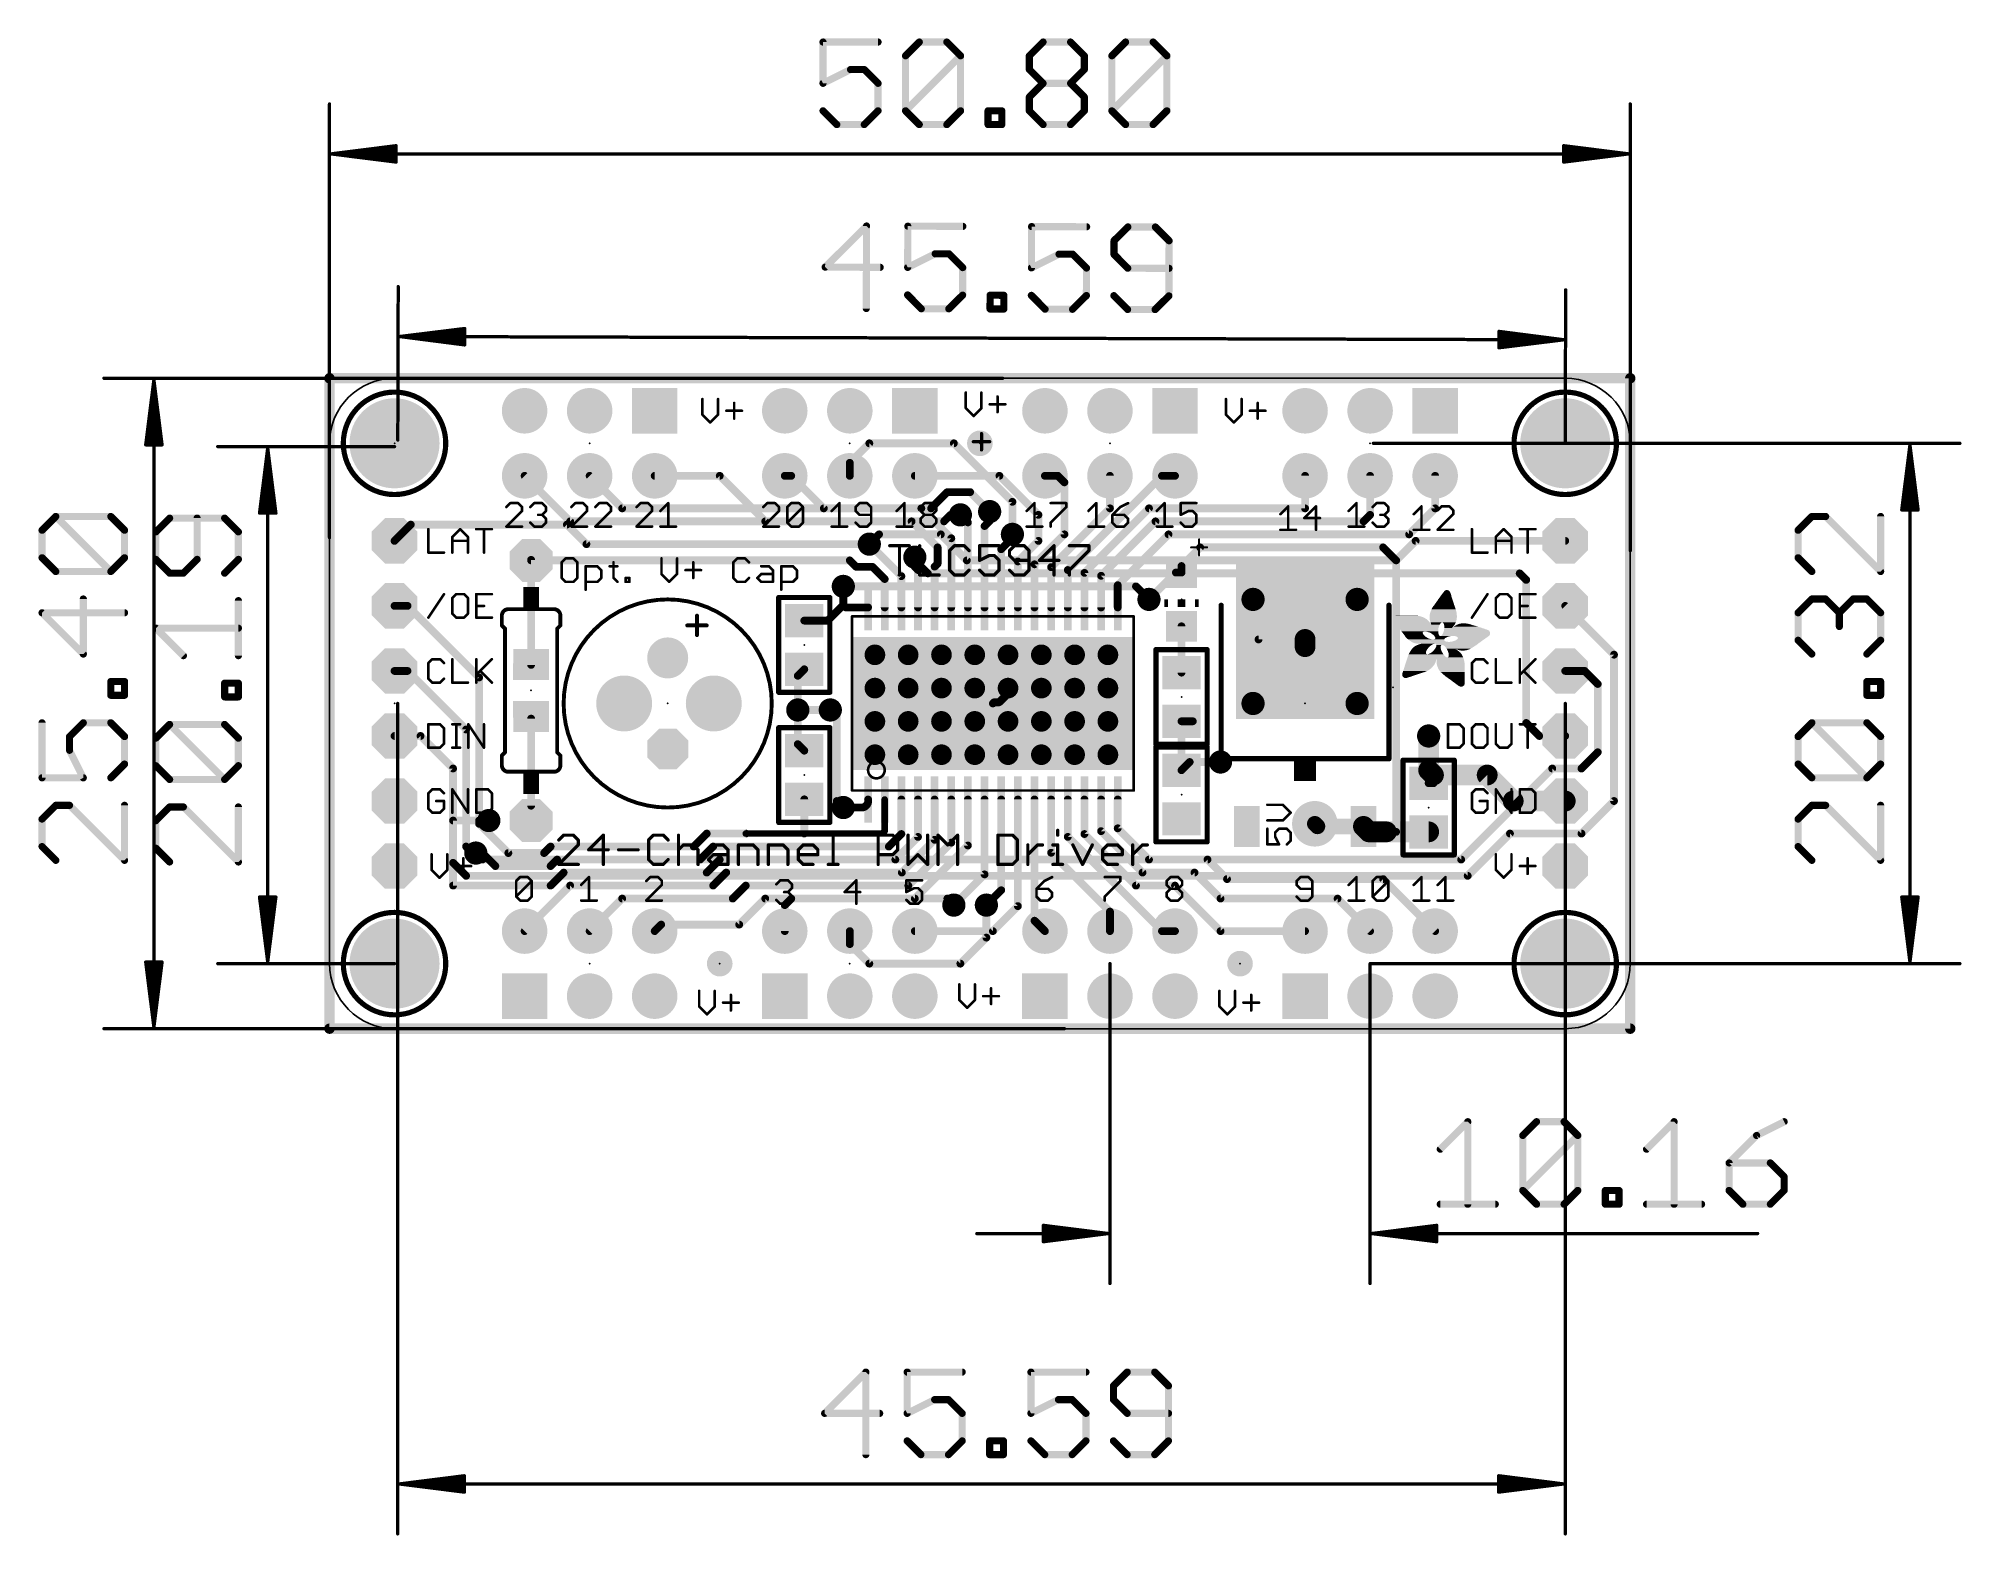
# Model space of a CAD drawing. Extents: x -11.4 to 63.7, y -19.8 to 38.7.
import ezdxf

# ---------------------------------------------------------------- set-up
doc = ezdxf.new("R2010")
doc.units = 0
for name, color, linetype in [('1', 12, 'CONTINUOUS'), ('16', 132, 'CONTINUOUS'), ('17', 110, 'CONTINUOUS'), ('18', 110, 'CONTINUOUS'), ('20', 53, 'CONTINUOUS'), ('21', 40, 'CONTINUOUS'), ('23', 53, 'CONTINUOUS'), ('47', 253, 'CONTINUOUS')]:
    doc.layers.add(name, color=color, linetype=linetype)

# ---------------------------------------------------------------- blocks, each defined once
blk = doc.blocks.new('RECT')
blk.add_solid([(-0.5, -0.5), (0.5, -0.5), (-0.5, 0.5), (0.5, 0.5)])
blk = doc.blocks.new('ROUNDP')
at = {"const_width": 0.5}
blk.add_lwpolyline([(0, -0.25, 1), (0, 0.25, 1), (0, -0.25)], format="xyb", dxfattribs=at)
blk = doc.blocks.new('OCTAGONP')
at = {"const_width": 0.5}
blk.add_lwpolyline([(-0.25, -0.1036), (-0.25, 0.1036), (-0.1036, 0.25), (0.1036, 0.25), (0.25, 0.1036), (0.25, -0.1036), (0.1036, -0.25), (-0.1036, -0.25), (-0.25, -0.1036), (-0.25, 0.1036)], dxfattribs=at)
blk = doc.blocks.new('PIE')
at = {"const_width": 0.5}
blk.add_lwpolyline([(0, -0.25, 1), (0, 0.25, 1), (0, -0.25)], format="xyb", dxfattribs=at)
blk = doc.blocks.new('SQUAREP')
blk.add_solid([(-0.5, -0.5), (0.5, -0.5), (-0.5, 0.5), (0.5, 0.5)])
blk = doc.blocks.new('ROUNDV')
at = {"const_width": 0.5}
blk.add_lwpolyline([(0, -0.25, 1), (0, 0.25, 1), (0, -0.25)], format="xyb", dxfattribs=at)

msp = doc.modelspace()

# ---------------------------------------------------------------- linework, layer by layer
at = {"layer": '1'}
for points, const_width in [([(0, 0), (0, 25.4)], 0.4064), ([(0, 25.4), (50.8, 25.4)], 0.4064), ([(50.8, 25.4), (50.8, 0)], 0.4064), ([(9.398, 19.812), (7.62, 21.59)], 0.3048), ([(11.43, 20.32), (10.16, 21.59)], 0.3048), ([(26.162, 21.59), (22.86, 21.59)], 0.3048), ([(26.162, 21.59), (27.686, 20.066)], 0.3048), ([(28.448, 21.59), (27.94, 21.59)], 0.3048), ([(28.702, 21.336), (28.448, 21.59)], 0.3048), ([(28.702, 19.304), (28.702, 21.336)], 0.3048), ([(28.833, 17.911), (32.512, 21.59)], 0.3048), ([(30.48, 20.32), (30.48, 21.59)], 0.3048), ([(32.512, 21.59), (33.02, 21.59)], 0.3048), ([(38.1, 21.59), (38.1, 20.32)], 0.3048), ([(40.64, 21.59), (40.64, 20.066)], 0.3048), ([(43.18, 21.59), (43.18, 20.32)], 0.3048), ([(23.114, 20.32), (11.43, 20.32)], 0.3048), ([(24.283, 19.151), (23.114, 20.32)], 0.3048), ([(25.781, 19.827), (25.781, 20.193)], 0.3048), ([(28.183, 18.023), (30.48, 20.32)], 0.3048), ([(29.483, 17.799), (32.004, 20.32)], 0.3048), ([(38.1, 20.32), (32.004, 20.32)], 0.3048), ([(43.18, 20.32), (42.164, 19.304)], 0.3048), ([(22.733, 19.812), (9.398, 19.812)], 0.3048), ([(23.749, 18.796), (22.733, 19.812)], 0.3048), ([(24.933, 19.771), (24.638, 20.066)], 0.3048), ([(24.933, 16.45), (24.933, 19.771)], 0.3048), ([(25.583, 19.629), (25.781, 19.827)], 0.3048), ([(25.583, 16.45), (25.583, 19.629)], 0.3048), ([(27.686, 20.066), (27.686, 19.05)], 0.3048), ([(30.133, 17.687), (32.258, 19.812)], 0.3048), ([(40.386, 19.812), (32.258, 19.812)], 0.3048), ([(40.64, 20.066), (40.386, 19.812)], 0.3048), ([(21.082, 18.923), (22.333, 17.672)], 0.3048), ([(23.749, 18.161), (23.749, 18.796)], 0.3048), ([(24.283, 16.45), (24.283, 19.151)], 0.3048), ([(26.233, 18.725), (26.67, 19.162)], 0.3048), ([(26.233, 16.45), (26.233, 18.725)], 0.3048), ([(26.67, 19.162), (26.67, 19.304)], 0.3048), ([(27.686, 19.05), (26.883, 18.247)], 0.3048), ([(27.533, 18.135), (28.702, 19.304)], 0.3048), ([(32.766, 19.304), (30.783, 17.321)], 0.3048), ([(42.164, 19.304), (32.766, 19.304)], 0.3048), ([(33.274, 18.068), (34.002, 18.796)], 0.3048), ([(34.002, 18.796), (41.148, 18.796)], 0.3048), ([(41.148, 18.796), (41.656, 18.288)], 0.3048), ([(7.874, 14.208), (7.874, 18.308)], 0.3048), ([(20.32, 18.288), (7.874, 18.288)], 0.3048), ([(20.574, 18.034), (20.32, 18.288)], 0.3048), ([(21.209, 18.034), (20.574, 18.034)], 0.3048), ([(21.683, 17.56), (21.209, 18.034)], 0.3048), ([(22.86, 18.034), (22.86, 18.415)], 0.3048), ([(22.983, 17.911), (22.86, 18.034)], 0.3048), ([(22.983, 17.911), (22.983, 16.45)], 0.3048), ([(23.633, 18.045), (23.749, 18.161)], 0.3048), ([(23.633, 16.45), (23.633, 18.045)], 0.3048), ([(26.883, 18.247), (26.883, 16.45)], 0.3048), ([(27.533, 16.45), (27.533, 18.135)], 0.3048), ([(28.183, 16.45), (28.183, 18.023)], 0.3048), ([(28.833, 16.45), (28.833, 17.911)], 0.3048), ([(33.274, 17.814), (33.274, 18.068)], 0.3048), ([(41.656, 18.288), (41.656, 7.686)], 0.3048), ([(20.066, 16.55), (20.066, 17.272)], 0.3048), ([(21.683, 16.45), (21.683, 17.56)], 0.3048), ([(22.333, 17.672), (22.333, 16.45)], 0.3048), ([(29.483, 16.45), (29.483, 17.799)], 0.3048), ([(30.133, 16.45), (30.133, 17.687)], 0.3048), ([(30.783, 17.321), (30.783, 16.45)], 0.3048), ([(32.004, 16.764), (33.054, 17.814)], 0.3048), ([(33.054, 17.814), (33.274, 17.814)], 0.3048), ([(3.048, 16.51), (2.54, 16.51)], 0.3048), ([(5.842, 13.716), (3.048, 16.51)], 0.3048), ([(20.066, 16.55), (19.452, 15.936)], 0.3048), ([(20.066, 16.55), (20.166, 16.45)], 0.3048), ([(20.166, 16.45), (21.033, 16.45)], 0.3048), ([(36.282, 16.764), (36.068, 16.764)], 0.3048), ([(36.282, 16.764), (36.282, 15.2)], 0.3048), ([(19.452, 15.936), (18.542, 15.936)], 0.3048), ([(33.274, 13.904), (33.274, 15.714)], 0.3048), ([(36.282, 15.2), (38.1, 15.2)], 0.3048), ([(38.1, 14.92), (38.1, 15.2)], 0.8128), ([(3.048, 13.97), (2.54, 13.97)], 0.3048), ([(5.334, 11.684), (3.048, 13.97)], 0.3048), ([(5.842, 8.128), (5.842, 13.716)], 0.3048), ([(18.542, 14.036), (18.288, 13.782)], 0.3048), ([(18.288, 13.782), (18.288, 12.446)], 0.3048), ([(25.908, 12.7), (25.954, 12.746)], 0.3048), ([(25.954, 12.746), (26.154, 12.746)], 0.3048), ([(26.154, 12.746), (26.5, 13.092)], 0.3048), ([(26.5, 13.092), (26.5, 13.3)], 0.3048), ([(7.874, 8.708), (7.874, 12.108)], 0.3048), ([(19.558, 12.446), (18.288, 12.446)], 0.3048), ([(18.288, 11.11), (18.288, 12.446)], 0.3048), ([(19.558, 12.446), (19.812, 12.446)], 0.3048), ([(19.812, 12.446), (19.812, 8.89)], 0.3048), ([(33.274, 12.004), (33.716, 12.004)], 0.3048), ([(33.274, 10.094), (33.274, 12.004)], 0.3048), ([(3.556, 11.43), (2.54, 11.43)], 0.3048), ([(4.826, 10.16), (3.556, 11.43)], 0.3048), ([(5.334, 7.112), (5.334, 11.684)], 0.3048), ([(42.926, 10.094), (42.926, 11.43)], 0.8128), ([(18.542, 10.856), (18.288, 11.11)], 0.3048), ([(33.274, 10.094), (33.594, 10.414)], 0.3048), ([(33.594, 10.414), (34.798, 10.414)], 0.3048), ([(4.826, 5.588), (4.826, 10.16)], 0.3048), ([(43.114, 9.906), (42.926, 10.094)], 0.8128), ([(45.212, 9.906), (43.114, 9.906)], 0.8128), ([(43.114, 9.906), (43.114, 9.586)], 0.3048), ([(46.228, 8.89), (45.212, 9.906)], 0.8128), ([(18.542, 8.956), (18.542, 7.62)], 0.3048), ([(19.812, 8.89), (20.066, 8.636)], 0.3048), ([(21.683, 8.95), (21.683, 7.713)], 0.254), ([(22.333, 8.95), (22.333, 7.601)], 0.3048), ([(22.983, 8.95), (22.983, 7.489)], 0.3048), ([(23.633, 8.95), (23.633, 7.377)], 0.3048), ([(24.283, 8.95), (24.283, 7.265)], 0.3048), ([(24.933, 8.95), (24.933, 7.153)], 0.3048), ([(25.583, 8.95), (25.583, 6.025)], 0.3048), ([(26.233, 8.95), (26.233, 5.405)], 0.3048), ([(26.883, 8.95), (26.883, 4.785)], 0.3048), ([(27.533, 8.95), (27.533, 4.217)], 0.3048), ([(28.183, 8.95), (28.183, 6.869)], 0.3048), ([(28.833, 8.95), (28.833, 7.489)], 0.3048), ([(29.483, 8.95), (29.483, 7.601)], 0.3048), ([(30.133, 8.95), (30.133, 7.713)], 0.3048), ([(30.783, 8.95), (30.783, 7.825)], 0.3048), ([(43.114, 9.586), (42.926, 9.586)], 0.3048), ([(48.26, 8.89), (46.228, 8.89)], 0.8128), ([(5.842, 8.001), (5.842, 8.128)], 0.3048), ([(6.223, 8.128), (5.842, 8.128)], 0.3048), ([(20.819, 8.636), (20.066, 8.636)], 0.3048), ([(38.481, 8.001), (38.582, 7.9)], 0.6096), ([(40.38, 7.9), (40.594, 7.686)], 0.8128), ([(6.985, 6.858), (5.842, 8.001)], 0.3048), ([(14.732, 7.62), (14.224, 7.112)], 0.3048), ([(16.256, 7.62), (14.732, 7.62)], 0.3048), ([(18.542, 7.62), (16.256, 7.62)], 0.254), ([(21.59, 7.62), (18.542, 7.62)], 0.254), ([(21.683, 7.713), (21.59, 7.62)], 0.254), ([(22.333, 7.601), (21.844, 7.112)], 0.3048), ([(22.983, 7.489), (22.098, 6.604)], 0.3048), ([(23.633, 7.377), (22.352, 6.096)], 0.3048), ([(28.833, 7.489), (32.512, 3.81)], 0.3048), ([(29.483, 7.601), (31.496, 5.588)], 0.3048), ([(30.133, 7.713), (31.75, 6.096)], 0.3048), ([(30.783, 7.825), (32.004, 6.604)], 0.3048), ([(38.582, 7.9), (40.38, 7.9)], 0.6096), ([(40.594, 7.686), (41.275, 7.686)], 0.8128), ([(41.275, 7.686), (42.926, 7.686)], 0.8128), ([(41.656, 7.686), (41.275, 7.686)], 0.3048), ([(5.334, 7.112), (5.588, 6.858)], 0.3048), ([(5.588, 6.858), (5.715, 6.858)], 0.3048), ([(5.969, 6.858), (5.715, 6.858)], 0.3048), ([(6.477, 6.35), (5.969, 6.858)], 0.3048), ([(8.382, 6.858), (6.985, 6.858)], 0.3048), ([(8.636, 7.112), (8.382, 6.858)], 0.3048), ([(14.224, 7.112), (8.636, 7.112)], 0.3048), ([(14.986, 7.112), (14.478, 6.604)], 0.3048), ([(21.844, 7.112), (14.986, 7.112)], 0.3048), ([(24.283, 7.265), (22.606, 5.588)], 0.3048), ([(24.933, 7.153), (22.86, 5.08)], 0.3048), ([(28.183, 6.869), (30.48, 4.572)], 0.3048), ([(8.636, 6.35), (6.477, 6.35)], 0.3048), ([(8.89, 6.604), (8.636, 6.35)], 0.3048), ([(9.144, 6.096), (8.636, 5.588)], 0.3048), ([(14.478, 6.604), (8.89, 6.604)], 0.3048), ([(14.732, 6.096), (9.144, 6.096)], 0.3048), ([(15.24, 6.604), (14.732, 6.096)], 0.3048), ([(15.494, 6.096), (14.986, 5.588)], 0.3048), ([(22.098, 6.604), (15.24, 6.604)], 0.3048), ([(22.352, 6.096), (15.494, 6.096)], 0.3048), ([(25.583, 6.025), (24.384, 4.826)], 0.3048), ([(31.75, 6.096), (33.782, 6.096)], 0.3048), ([(32.004, 6.604), (34.29, 6.604)], 0.3048), ([(33.782, 6.096), (34.798, 5.08)], 0.3048), ([(34.29, 6.604), (35.052, 5.842)], 0.3048), ([(8.636, 5.588), (4.826, 5.588)], 0.3048), ([(9.398, 5.588), (7.62, 3.81)], 0.3048), ([(14.986, 5.588), (9.398, 5.588)], 0.3048), ([(16.256, 5.588), (15.748, 5.08)], 0.3048), ([(22.606, 5.588), (16.256, 5.588)], 0.3048), ([(26.233, 5.405), (25.654, 4.826)], 0.3048), ([(31.496, 5.588), (33.02, 5.588)], 0.3048), ([(33.02, 5.588), (34.798, 3.81)], 0.3048), ([(35.052, 5.842), (41.148, 5.842)], 0.3048), ([(41.148, 5.842), (43.18, 3.81)], 0.3048), ([(11.43, 5.08), (10.16, 3.81)], 0.3048), ([(15.748, 5.08), (11.43, 5.08)], 0.3048), ([(17.018, 5.08), (16.002, 4.064)], 0.3048), ([(22.86, 5.08), (17.018, 5.08)], 0.3048), ([(26.883, 4.785), (25.908, 3.81)], 0.3048), ([(30.48, 4.572), (30.48, 3.81)], 0.3048), ([(34.798, 5.08), (39.37, 5.08)], 0.3048), ([(39.37, 5.08), (40.64, 3.81)], 0.3048), ([(12.954, 4.064), (12.7, 3.81)], 0.3048), ([(16.002, 4.064), (12.954, 4.064)], 0.3048), ([(25.908, 3.81), (22.86, 3.81)], 0.3048), ([(27.533, 4.217), (27.94, 3.81)], 0.3048), ([(32.512, 3.81), (33.02, 3.81)], 0.3048), ([(34.798, 3.81), (38.1, 3.81)], 0.3048), ([(50.8, 0), (0, 0)], 0.4064)]:
    msp.add_lwpolyline(points, dxfattribs=dict(at, const_width=const_width))
for points, const_width in [([(0.1016, 25.4, 1), (-0.1016, 25.4)], 0.2032), ([(0, 25.5016, 1), (0, 25.2984)], 0.2032), ([(50.9016, 25.4, 1), (50.6984, 25.4)], 0.2032), ([(50.8, 25.2984, 1), (50.8, 25.5016)], 0.2032), ([(7.6739, 21.6439, 1), (7.5661, 21.5361)], 0.1524), ([(10.2139, 21.6439, 1), (10.1061, 21.5361)], 0.1524), ([(22.86, 21.6662, 1), (22.86, 21.5138)], 0.1524), ([(26.2159, 21.6439, 1), (26.1081, 21.5361)], 0.1524), ([(26.162, 21.5138, 1), (26.162, 21.6662)], 0.1524), ([(27.94, 21.6662, 1), (27.94, 21.5138)], 0.1524), ([(28.5019, 21.6439, 1), (28.3941, 21.5361)], 0.1524), ([(28.448, 21.5138, 1), (28.448, 21.6662)], 0.1524), ([(28.7782, 21.336, 1), (28.6258, 21.336)], 0.1524), ([(28.6481, 21.2821, 1), (28.7559, 21.3899)], 0.1524), ([(30.5562, 21.59, 1), (30.4038, 21.59)], 0.1524), ([(32.512, 21.6662, 1), (32.512, 21.5138)], 0.1524), ([(32.5659, 21.5361, 1), (32.4581, 21.6439)], 0.1524), ([(33.02, 21.5138, 1), (33.02, 21.6662)], 0.1524), ([(38.1762, 21.59, 1), (38.0238, 21.59)], 0.1524), ([(40.7162, 21.59, 1), (40.5638, 21.59)], 0.1524), ([(43.2562, 21.59, 1), (43.1038, 21.59)], 0.1524), ([(11.43, 20.3962, 1), (11.43, 20.2438)], 0.1524), ([(11.3761, 20.2661, 1), (11.4839, 20.3739)], 0.1524), ([(23.1679, 20.3739, 1), (23.0601, 20.2661)], 0.1524), ([(23.114, 20.2438, 1), (23.114, 20.3962)], 0.1524), ([(25.8572, 20.193, 1), (25.7048, 20.193)], 0.1524), ([(30.4038, 20.32, 1), (30.5562, 20.32)], 0.1524), ([(30.5339, 20.2661, 1), (30.4261, 20.3739)], 0.1524), ([(32.004, 20.3962, 1), (32.004, 20.2438)], 0.1524), ([(32.0579, 20.2661, 1), (31.9501, 20.3739)], 0.1524), ([(38.0238, 20.32, 1), (38.1762, 20.32)], 0.1524), ([(38.1, 20.2438, 1), (38.1, 20.3962)], 0.1524), ([(43.1038, 20.32, 1), (43.2562, 20.32)], 0.1524), ([(43.2339, 20.2661, 1), (43.1261, 20.3739)], 0.1524), ([(9.398, 19.8882, 1), (9.398, 19.7358)], 0.1524), ([(9.3441, 19.7581, 1), (9.4519, 19.8659)], 0.1524), ([(22.7869, 19.8659, 1), (22.6791, 19.7581)], 0.1524), ([(22.733, 19.7358, 1), (22.733, 19.8882)], 0.1524), ([(24.6919, 20.1199, 1), (24.5841, 20.0121)], 0.1524), ([(25.0092, 19.771, 1), (24.8568, 19.771)], 0.1524), ([(24.8791, 19.7171, 1), (24.9869, 19.8249)], 0.1524), ([(25.6592, 19.629, 1), (25.5068, 19.629)], 0.1524), ([(25.5291, 19.6829, 1), (25.6369, 19.5751)], 0.1524), ([(25.7048, 19.827, 1), (25.8572, 19.827)], 0.1524), ([(25.8349, 19.7731, 1), (25.7271, 19.8809)], 0.1524), ([(27.7622, 20.066, 1), (27.6098, 20.066)], 0.1524), ([(27.6321, 20.0121, 1), (27.7399, 20.1199)], 0.1524), ([(32.258, 19.8882, 1), (32.258, 19.7358)], 0.1524), ([(32.3119, 19.7581, 1), (32.2041, 19.8659)], 0.1524), ([(40.3321, 19.8659, 1), (40.4399, 19.7581)], 0.1524), ([(40.386, 19.7358, 1), (40.386, 19.8882)], 0.1524), ([(40.5638, 20.066, 1), (40.7162, 20.066)], 0.1524), ([(40.6939, 20.0121, 1), (40.5861, 20.1199)], 0.1524), ([(21.1359, 18.9769, 1), (21.0281, 18.8691)], 0.1524), ([(23.8252, 18.796, 1), (23.6728, 18.796)], 0.1524), ([(23.6951, 18.7421, 1), (23.8029, 18.8499)], 0.1524), ([(24.3592, 19.151, 1), (24.2068, 19.151)], 0.1524), ([(24.2291, 19.0971, 1), (24.3369, 19.2049)], 0.1524), ([(26.3092, 18.725, 1), (26.1568, 18.725)], 0.1524), ([(26.1791, 18.7789, 1), (26.2869, 18.6711)], 0.1524), ([(26.7462, 19.304, 1), (26.5938, 19.304)], 0.1524), ([(26.5938, 19.162, 1), (26.7462, 19.162)], 0.1524), ([(26.7239, 19.1081, 1), (26.6161, 19.2159)], 0.1524), ([(27.6098, 19.05, 1), (27.7622, 19.05)], 0.1524), ([(27.7399, 18.9961, 1), (27.6321, 19.1039)], 0.1524), ([(28.6258, 19.304, 1), (28.7782, 19.304)], 0.1524), ([(28.7559, 19.2501, 1), (28.6481, 19.3579)], 0.1524), ([(32.766, 19.3802, 1), (32.766, 19.2278)], 0.1524), ([(32.8199, 19.2501, 1), (32.7121, 19.3579)], 0.1524), ([(34.002, 18.8722, 1), (34.002, 18.7198)], 0.1524), ([(34.0559, 18.7421, 1), (33.9481, 18.8499)], 0.1524), ([(41.2019, 18.8499, 1), (41.0941, 18.7421)], 0.1524), ([(41.148, 18.7198, 1), (41.148, 18.8722)], 0.1524), ([(42.1101, 19.3579, 1), (42.2179, 19.2501)], 0.1524), ([(42.164, 19.2278, 1), (42.164, 19.3802)], 0.1524), ([(7.9502, 18.308, 1), (7.7978, 18.308)], 0.1524), ([(7.874, 18.3642, 1), (7.874, 18.2118)], 0.1524), ([(20.3739, 18.3419, 1), (20.2661, 18.2341)], 0.1524), ([(20.32, 18.2118, 1), (20.32, 18.3642)], 0.1524), ([(20.574, 18.1102, 1), (20.574, 17.9578)], 0.1524), ([(20.5201, 17.9801, 1), (20.6279, 18.0879)], 0.1524), ([(21.2629, 18.0879, 1), (21.1551, 17.9801)], 0.1524), ([(21.209, 17.9578, 1), (21.209, 18.1102)], 0.1524), ([(22.9362, 18.415, 1), (22.7838, 18.415)], 0.1524), ([(22.9139, 18.0879, 1), (22.8061, 17.9801)], 0.1524), ([(22.7838, 18.034, 1), (22.9362, 18.034)], 0.1524), ([(23.0592, 17.911, 1), (22.9068, 17.911)], 0.1524), ([(22.9291, 17.8571, 1), (23.0369, 17.9649)], 0.1524), ([(23.7092, 18.045, 1), (23.5568, 18.045)], 0.1524), ([(23.5791, 18.0989, 1), (23.6869, 17.9911)], 0.1524), ([(23.6728, 18.161, 1), (23.8252, 18.161)], 0.1524), ([(23.8029, 18.1071, 1), (23.6951, 18.2149)], 0.1524), ([(26.9592, 18.247, 1), (26.8068, 18.247)], 0.1524), ([(26.8291, 18.3009, 1), (26.9369, 18.1931)], 0.1524), ([(27.6092, 18.135, 1), (27.4568, 18.135)], 0.1524), ([(27.4791, 18.1889, 1), (27.5869, 18.0811)], 0.1524), ([(28.2592, 18.023, 1), (28.1068, 18.023)], 0.1524), ([(28.1291, 18.0769, 1), (28.2369, 17.9691)], 0.1524), ([(28.9092, 17.911, 1), (28.7568, 17.911)], 0.1524), ([(28.7791, 17.9649, 1), (28.8869, 17.8571)], 0.1524), ([(33.3502, 18.068, 1), (33.1978, 18.068)], 0.1524), ([(33.2201, 18.1219, 1), (33.3279, 18.0141)], 0.1524), ([(41.7322, 18.288, 1), (41.5798, 18.288)], 0.1524), ([(41.6021, 18.2341, 1), (41.7099, 18.3419)], 0.1524), ([(20.1422, 17.272, 1), (19.9898, 17.272)], 0.1524), ([(21.7592, 17.56, 1), (21.6068, 17.56)], 0.1524), ([(21.6291, 17.5061, 1), (21.7369, 17.6139)], 0.1524), ([(22.4092, 17.672, 1), (22.2568, 17.672)], 0.1524), ([(22.2791, 17.6181, 1), (22.3869, 17.7259)], 0.1524), ([(29.5592, 17.799, 1), (29.4068, 17.799)], 0.1524), ([(29.4291, 17.8529, 1), (29.5369, 17.7451)], 0.1524), ([(30.2092, 17.687, 1), (30.0568, 17.687)], 0.1524), ([(30.0791, 17.7409, 1), (30.1869, 17.6331)], 0.1524), ([(30.8592, 17.321, 1), (30.7068, 17.321)], 0.1524), ([(30.7291, 17.3749, 1), (30.8369, 17.2671)], 0.1524), ([(33.054, 17.8902, 1), (33.054, 17.7378)], 0.1524), ([(33.1079, 17.7601, 1), (33.0001, 17.8679)], 0.1524), ([(33.1978, 17.814, 1), (33.3502, 17.814)], 0.1524), ([(33.274, 17.7378, 1), (33.274, 17.8902)], 0.1524), ([(2.54, 16.5862, 1), (2.54, 16.4338)], 0.1524), ([(3.1019, 16.5639, 1), (2.9941, 16.4561)], 0.1524), ([(3.048, 16.4338, 1), (3.048, 16.5862)], 0.1524), ([(20.1199, 16.6039, 1), (20.0121, 16.4961)], 0.1524), ([(19.9898, 16.55, 1), (20.1422, 16.55)], 0.1524), ([(20.1199, 16.4961, 1), (20.0121, 16.6039)], 0.1524), ([(20.166, 16.5262, 1), (20.166, 16.3738)], 0.1524), ([(20.1121, 16.3961, 1), (20.2199, 16.5039)], 0.1524), ([(21.033, 16.3738, 1), (21.033, 16.5262)], 0.1524), ([(21.6068, 16.45, 1), (21.7592, 16.45)], 0.1524), ([(22.2568, 16.45, 1), (22.4092, 16.45)], 0.1524), ([(22.9068, 16.45, 1), (23.0592, 16.45)], 0.1524), ([(23.5568, 16.45, 1), (23.7092, 16.45)], 0.1524), ([(24.2068, 16.45, 1), (24.3592, 16.45)], 0.1524), ([(24.8568, 16.45, 1), (25.0092, 16.45)], 0.1524), ([(25.5068, 16.45, 1), (25.6592, 16.45)], 0.1524), ([(26.1568, 16.45, 1), (26.3092, 16.45)], 0.1524), ([(26.8068, 16.45, 1), (26.9592, 16.45)], 0.1524), ([(27.4568, 16.45, 1), (27.6092, 16.45)], 0.1524), ([(28.1068, 16.45, 1), (28.2592, 16.45)], 0.1524), ([(28.7568, 16.45, 1), (28.9092, 16.45)], 0.1524), ([(29.4068, 16.45, 1), (29.5592, 16.45)], 0.1524), ([(30.0568, 16.45, 1), (30.2092, 16.45)], 0.1524), ([(30.7068, 16.45, 1), (30.8592, 16.45)], 0.1524), ([(31.9501, 16.8179, 1), (32.0579, 16.7101)], 0.1524), ([(36.068, 16.8402, 1), (36.068, 16.6878)], 0.1524), ([(36.3582, 16.764, 1), (36.2058, 16.764)], 0.1524), ([(36.282, 16.6878, 1), (36.282, 16.8402)], 0.1524), ([(18.542, 16.0122, 1), (18.542, 15.8598)], 0.1524), ([(19.3981, 15.9899, 1), (19.5059, 15.8821)], 0.1524), ([(19.452, 15.8598, 1), (19.452, 16.0122)], 0.1524), ([(33.3502, 15.714, 1), (33.1978, 15.714)], 0.1524), ([(36.282, 15.2762, 1), (36.282, 15.1238)], 0.1524), ([(36.2058, 15.2, 1), (36.3582, 15.2)], 0.1524), ([(38.3032, 15.2, 1), (37.8968, 15.2)], 0.4064), ([(37.8968, 14.92, 1), (38.3032, 14.92)], 0.4064), ([(38.1, 15.1238, 1), (38.1, 15.2762)], 0.1524), ([(7.7978, 14.208, 1), (7.9502, 14.208)], 0.1524), ([(2.54, 14.0462, 1), (2.54, 13.8938)], 0.1524), ([(3.1019, 14.0239, 1), (2.9941, 13.9161)], 0.1524), ([(3.048, 13.8938, 1), (3.048, 14.0462)], 0.1524), ([(5.9182, 13.716, 1), (5.7658, 13.716)], 0.1524), ([(5.7881, 13.6621, 1), (5.8959, 13.7699)], 0.1524), ([(18.3642, 13.782, 1), (18.2118, 13.782)], 0.1524), ([(18.2341, 13.8359, 1), (18.3419, 13.7281)], 0.1524), ([(18.5959, 13.9821, 1), (18.4881, 14.0899)], 0.1524), ([(33.1978, 13.904, 1), (33.3502, 13.904)], 0.1524), ([(25.8541, 12.7539, 1), (25.9619, 12.6461)], 0.1524), ([(25.954, 12.8222, 1), (25.954, 12.6698)], 0.1524), ([(26.0079, 12.6921, 1), (25.9001, 12.7999)], 0.1524), ([(26.1001, 12.7999, 1), (26.2079, 12.6921)], 0.1524), ([(26.154, 12.6698, 1), (26.154, 12.8222)], 0.1524), ([(26.5762, 13.3, 1), (26.4238, 13.3)], 0.1524), ([(26.4238, 13.092, 1), (26.5762, 13.092)], 0.1524), ([(26.5539, 13.0381, 1), (26.4461, 13.1459)], 0.1524), ([(7.9502, 12.108, 1), (7.7978, 12.108)], 0.1524), ([(18.288, 12.5222, 1), (18.288, 12.3698)], 0.1524), ([(18.3642, 12.446, 1), (18.2118, 12.446)], 0.1524), ([(18.2118, 12.446, 1), (18.3642, 12.446)], 0.1524), ([(19.558, 12.5222, 1), (19.558, 12.3698)], 0.1524), ([(19.558, 12.3698, 1), (19.558, 12.5222)], 0.1524), ([(19.8882, 12.446, 1), (19.7358, 12.446)], 0.1524), ([(19.812, 12.3698, 1), (19.812, 12.5222)], 0.1524), ([(33.274, 12.0802, 1), (33.274, 11.9278)], 0.1524), ([(33.3502, 12.004, 1), (33.1978, 12.004)], 0.1524), ([(33.716, 11.9278, 1), (33.716, 12.0802)], 0.1524), ([(2.54, 11.5062, 1), (2.54, 11.3538)], 0.1524), ([(3.6099, 11.4839, 1), (3.5021, 11.3761)], 0.1524), ([(3.556, 11.3538, 1), (3.556, 11.5062)], 0.1524), ([(5.4102, 11.684, 1), (5.2578, 11.684)], 0.1524), ([(5.2801, 11.6301, 1), (5.3879, 11.7379)], 0.1524), ([(43.1292, 11.43, 1), (42.7228, 11.43)], 0.4064), ([(18.3419, 11.1639, 1), (18.2341, 11.0561)], 0.1524), ([(18.2118, 11.11, 1), (18.3642, 11.11)], 0.1524), ([(18.4881, 10.8021, 1), (18.5959, 10.9099)], 0.1524), ([(33.594, 10.4902, 1), (33.594, 10.3378)], 0.1524), ([(33.6479, 10.3601, 1), (33.5401, 10.4679)], 0.1524), ([(34.798, 10.3378, 1), (34.798, 10.4902)], 0.1524), ([(4.9022, 10.16, 1), (4.7498, 10.16)], 0.1524), ([(4.7721, 10.1061, 1), (4.8799, 10.2139)], 0.1524), ([(33.2201, 10.1479, 1), (33.3279, 10.0401)], 0.1524), ([(33.1978, 10.094, 1), (33.3502, 10.094)], 0.1524), ([(43.0697, 10.2377, 1), (42.7823, 9.9503)], 0.4064), ([(42.7228, 10.094, 1), (43.1292, 10.094)], 0.4064), ([(43.114, 10.1092, 1), (43.114, 9.7028)], 0.4064), ([(42.9703, 9.7623, 1), (43.2577, 10.0497)], 0.4064), ([(43.1902, 9.906, 1), (43.0378, 9.906)], 0.1524), ([(45.3557, 10.0497, 1), (45.0683, 9.7623)], 0.4064), ([(45.212, 9.7028, 1), (45.212, 10.1092)], 0.4064), ([(18.6182, 8.956, 1), (18.4658, 8.956)], 0.1524), ([(19.8659, 8.9439, 1), (19.7581, 8.8361)], 0.1524), ([(20.819, 8.636, 0.4142), (21.033, 8.95)], 0.3048), ([(21.1079, 8.9642, 1), (20.9581, 8.9358)], 0.1524), ([(21.7465, 8.95, 1), (21.6195, 8.95)], 0.127), ([(22.4092, 8.95, 1), (22.2568, 8.95)], 0.1524), ([(23.0592, 8.95, 1), (22.9068, 8.95)], 0.1524), ([(23.7092, 8.95, 1), (23.5568, 8.95)], 0.1524), ([(24.3592, 8.95, 1), (24.2068, 8.95)], 0.1524), ([(25.0092, 8.95, 1), (24.8568, 8.95)], 0.1524), ([(25.6592, 8.95, 1), (25.5068, 8.95)], 0.1524), ([(26.3092, 8.95, 1), (26.1568, 8.95)], 0.1524), ([(26.9592, 8.95, 1), (26.8068, 8.95)], 0.1524), ([(27.6092, 8.95, 1), (27.4568, 8.95)], 0.1524), ([(28.2592, 8.95, 1), (28.1068, 8.95)], 0.1524), ([(28.9092, 8.95, 1), (28.7568, 8.95)], 0.1524), ([(29.5592, 8.95, 1), (29.4068, 8.95)], 0.1524), ([(30.2092, 8.95, 1), (30.0568, 8.95)], 0.1524), ([(30.8592, 8.95, 1), (30.7068, 8.95)], 0.1524), ([(42.926, 9.6622, 1), (42.926, 9.5098)], 0.1524), ([(43.0378, 9.586, 1), (43.1902, 9.586)], 0.1524), ([(43.114, 9.5098, 1), (43.114, 9.6622)], 0.1524), ([(46.228, 9.0932, 1), (46.228, 8.6868)], 0.4064), ([(46.0843, 8.7463, 1), (46.3717, 9.0337)], 0.4064), ([(48.26, 8.6868, 1), (48.26, 9.0932)], 0.4064), ([(5.9182, 8.128, 1), (5.7658, 8.128)], 0.1524), ([(5.842, 8.2042, 1), (5.842, 8.0518)], 0.1524), ([(6.223, 8.0518, 1), (6.223, 8.2042)], 0.1524), ([(7.7978, 8.708, 1), (7.9502, 8.708)], 0.1524), ([(19.7358, 8.89, 1), (19.8882, 8.89)], 0.1524), ([(20.066, 8.7122, 1), (20.066, 8.5598)], 0.1524), ([(20.0121, 8.5821, 1), (20.1199, 8.6899)], 0.1524), ([(20.8048, 8.7109, 1), (20.8332, 8.5611)], 0.1524), ([(20.819, 8.5598, 1), (20.819, 8.7122)], 0.1524), ([(38.5888, 8.1088, 1), (38.3732, 7.8932)], 0.3048), ([(40.5237, 8.0437, 1), (40.2363, 7.7563)], 0.4064), ([(5.7658, 8.128, 1), (5.9182, 8.128)], 0.1524), ([(5.8959, 8.0549, 1), (5.7881, 7.9471)], 0.1524), ([(5.7658, 8.001, 1), (5.9182, 8.001)], 0.1524), ([(14.732, 7.6962, 1), (14.732, 7.5438)], 0.1524), ([(14.7859, 7.5661, 1), (14.6781, 7.6739)], 0.1524), ([(16.256, 7.6835, 1), (16.256, 7.5565)], 0.127), ([(16.256, 7.5438, 1), (16.256, 7.6962)], 0.1524), ([(18.4658, 7.62, 1), (18.6182, 7.62)], 0.1524), ([(18.542, 7.6835, 1), (18.542, 7.5565)], 0.127), ([(18.542, 7.5565, 1), (18.542, 7.6835)], 0.127), ([(21.5451, 7.6649, 1), (21.6349, 7.5751)], 0.127), ([(21.59, 7.5565, 1), (21.59, 7.6835)], 0.127), ([(21.6195, 7.713, 1), (21.7465, 7.713)], 0.127), ([(21.7279, 7.6681, 1), (21.6381, 7.7579)], 0.127), ([(22.2568, 7.601, 1), (22.4092, 7.601)], 0.1524), ([(22.3869, 7.5471, 1), (22.2791, 7.6549)], 0.1524), ([(22.9068, 7.489, 1), (23.0592, 7.489)], 0.1524), ([(23.0369, 7.4351, 1), (22.9291, 7.5429)], 0.1524), ([(23.6869, 7.3231, 1), (23.5791, 7.4309)], 0.1524), ([(28.8869, 7.5429, 1), (28.7791, 7.4351)], 0.1524), ([(28.7568, 7.489, 1), (28.9092, 7.489)], 0.1524), ([(29.5369, 7.6549, 1), (29.4291, 7.5471)], 0.1524), ([(29.4068, 7.601, 1), (29.5592, 7.601)], 0.1524), ([(30.1869, 7.7669, 1), (30.0791, 7.6591)], 0.1524), ([(30.0568, 7.713, 1), (30.2092, 7.713)], 0.1524), ([(30.8369, 7.8789, 1), (30.7291, 7.7711)], 0.1524), ([(30.7068, 7.825, 1), (30.8592, 7.825)], 0.1524), ([(38.582, 8.0524, 1), (38.582, 7.7476)], 0.3048), ([(38.4742, 7.7922, 1), (38.6898, 8.0078)], 0.3048), ([(40.594, 7.8892, 1), (40.594, 7.4828)], 0.4064), ([(40.38, 7.7476, 1), (40.38, 8.0524)], 0.3048), ([(40.4503, 7.5423, 1), (40.7377, 7.8297)], 0.4064), ([(41.275, 7.8892, 1), (41.275, 7.4828)], 0.4064), ([(41.275, 7.4828, 1), (41.275, 7.8892)], 0.4064), ([(41.275, 7.7622, 1), (41.275, 7.6098)], 0.1524), ([(41.5798, 7.686, 1), (41.7322, 7.686)], 0.1524), ([(41.656, 7.6098, 1), (41.656, 7.7622)], 0.1524), ([(42.926, 7.4828, 1), (42.926, 7.8892)], 0.4064), ([(5.3879, 7.1659, 1), (5.2801, 7.0581)], 0.1524), ([(5.2578, 7.112, 1), (5.4102, 7.112)], 0.1524), ([(5.588, 6.9342, 1), (5.588, 6.7818)], 0.1524), ([(5.5341, 6.8041, 1), (5.6419, 6.9119)], 0.1524), ([(5.715, 6.9342, 1), (5.715, 6.7818)], 0.1524), ([(5.715, 6.7818, 1), (5.715, 6.9342)], 0.1524), ([(6.0229, 6.9119, 1), (5.9151, 6.8041)], 0.1524), ([(5.969, 6.7818, 1), (5.969, 6.9342)], 0.1524), ([(6.985, 6.9342, 1), (6.985, 6.7818)], 0.1524), ([(6.9311, 6.8041, 1), (7.0389, 6.9119)], 0.1524), ([(8.3281, 6.9119, 1), (8.4359, 6.8041)], 0.1524), ([(8.382, 6.7818, 1), (8.382, 6.9342)], 0.1524), ([(8.636, 7.1882, 1), (8.636, 7.0358)], 0.1524), ([(8.6899, 7.0581, 1), (8.5821, 7.1659)], 0.1524), ([(14.1701, 7.1659, 1), (14.2779, 7.0581)], 0.1524), ([(14.224, 7.0358, 1), (14.224, 7.1882)], 0.1524), ([(14.986, 7.1882, 1), (14.986, 7.0358)], 0.1524), ([(15.0399, 7.0581, 1), (14.9321, 7.1659)], 0.1524), ([(21.7901, 7.1659, 1), (21.8979, 7.0581)], 0.1524), ([(21.844, 7.0358, 1), (21.844, 7.1882)], 0.1524), ([(23.5568, 7.377, 1), (23.7092, 7.377)], 0.1524), ([(24.2068, 7.265, 1), (24.3592, 7.265)], 0.1524), ([(24.3369, 7.2111, 1), (24.2291, 7.3189)], 0.1524), ([(24.8568, 7.153, 1), (25.0092, 7.153)], 0.1524), ([(24.9869, 7.0991, 1), (24.8791, 7.2069)], 0.1524), ([(28.2369, 6.9229, 1), (28.1291, 6.8151)], 0.1524), ([(28.1068, 6.869, 1), (28.2592, 6.869)], 0.1524), ([(6.477, 6.4262, 1), (6.477, 6.2738)], 0.1524), ([(6.4231, 6.2961, 1), (6.5309, 6.4039)], 0.1524), ([(8.5821, 6.4039, 1), (8.6899, 6.2961)], 0.1524), ([(8.636, 6.2738, 1), (8.636, 6.4262)], 0.1524), ([(8.89, 6.6802, 1), (8.89, 6.5278)], 0.1524), ([(8.9439, 6.5501, 1), (8.8361, 6.6579)], 0.1524), ([(9.144, 6.1722, 1), (9.144, 6.0198)], 0.1524), ([(9.1979, 6.0421, 1), (9.0901, 6.1499)], 0.1524), ([(14.4241, 6.6579, 1), (14.5319, 6.5501)], 0.1524), ([(14.478, 6.5278, 1), (14.478, 6.6802)], 0.1524), ([(14.6781, 6.1499, 1), (14.7859, 6.0421)], 0.1524), ([(14.732, 6.0198, 1), (14.732, 6.1722)], 0.1524), ([(15.24, 6.6802, 1), (15.24, 6.5278)], 0.1524), ([(15.2939, 6.5501, 1), (15.1861, 6.6579)], 0.1524), ([(15.494, 6.1722, 1), (15.494, 6.0198)], 0.1524), ([(15.5479, 6.0421, 1), (15.4401, 6.1499)], 0.1524), ([(22.0441, 6.6579, 1), (22.1519, 6.5501)], 0.1524), ([(22.098, 6.5278, 1), (22.098, 6.6802)], 0.1524), ([(22.2981, 6.1499, 1), (22.4059, 6.0421)], 0.1524), ([(22.352, 6.0198, 1), (22.352, 6.1722)], 0.1524), ([(25.5068, 6.025, 1), (25.6592, 6.025)], 0.1524), ([(25.6369, 5.9711, 1), (25.5291, 6.0789)], 0.1524), ([(31.75, 6.1722, 1), (31.75, 6.0198)], 0.1524), ([(31.6961, 6.0421, 1), (31.8039, 6.1499)], 0.1524), ([(32.004, 6.6802, 1), (32.004, 6.5278)], 0.1524), ([(31.9501, 6.5501, 1), (32.0579, 6.6579)], 0.1524), ([(33.8359, 6.1499, 1), (33.7281, 6.0421)], 0.1524), ([(33.782, 6.0198, 1), (33.782, 6.1722)], 0.1524), ([(34.3439, 6.6579, 1), (34.2361, 6.5501)], 0.1524), ([(34.29, 6.5278, 1), (34.29, 6.6802)], 0.1524), ([(4.826, 5.6642, 1), (4.826, 5.5118)], 0.1524), ([(4.7498, 5.588, 1), (4.9022, 5.588)], 0.1524), ([(8.5821, 5.6419, 1), (8.6899, 5.5341)], 0.1524), ([(8.636, 5.5118, 1), (8.636, 5.6642)], 0.1524), ([(9.398, 5.6642, 1), (9.398, 5.5118)], 0.1524), ([(9.4519, 5.5341, 1), (9.3441, 5.6419)], 0.1524), ([(14.9321, 5.6419, 1), (15.0399, 5.5341)], 0.1524), ([(14.986, 5.5118, 1), (14.986, 5.6642)], 0.1524), ([(16.256, 5.6642, 1), (16.256, 5.5118)], 0.1524), ([(16.3099, 5.5341, 1), (16.2021, 5.6419)], 0.1524), ([(22.5521, 5.6419, 1), (22.6599, 5.5341)], 0.1524), ([(22.606, 5.5118, 1), (22.606, 5.6642)], 0.1524), ([(26.1568, 5.405, 1), (26.3092, 5.405)], 0.1524), ([(26.2869, 5.3511, 1), (26.1791, 5.4589)], 0.1524), ([(31.496, 5.6642, 1), (31.496, 5.5118)], 0.1524), ([(31.4421, 5.5341, 1), (31.5499, 5.6419)], 0.1524), ([(33.0739, 5.6419, 1), (32.9661, 5.5341)], 0.1524), ([(33.02, 5.5118, 1), (33.02, 5.6642)], 0.1524), ([(35.052, 5.9182, 1), (35.052, 5.7658)], 0.1524), ([(34.9981, 5.7881, 1), (35.1059, 5.8959)], 0.1524), ([(41.2019, 5.8959, 1), (41.0941, 5.7881)], 0.1524), ([(41.148, 5.7658, 1), (41.148, 5.9182)], 0.1524), ([(11.43, 5.1562, 1), (11.43, 5.0038)], 0.1524), ([(11.4839, 5.0261, 1), (11.3761, 5.1339)], 0.1524), ([(15.6941, 5.1339, 1), (15.8019, 5.0261)], 0.1524), ([(15.748, 5.0038, 1), (15.748, 5.1562)], 0.1524), ([(17.018, 5.1562, 1), (17.018, 5.0038)], 0.1524), ([(17.0719, 5.0261, 1), (16.9641, 5.1339)], 0.1524), ([(22.8061, 5.1339, 1), (22.9139, 5.0261)], 0.1524), ([(22.86, 5.0038, 1), (22.86, 5.1562)], 0.1524), ([(24.3301, 4.8799, 1), (24.4379, 4.7721)], 0.1524), ([(25.6001, 4.8799, 1), (25.7079, 4.7721)], 0.1524), ([(26.8068, 4.785, 1), (26.9592, 4.785)], 0.1524), ([(26.9369, 4.7311, 1), (26.8291, 4.8389)], 0.1524), ([(30.5562, 4.572, 1), (30.4038, 4.572)], 0.1524), ([(30.4261, 4.5181, 1), (30.5339, 4.6259)], 0.1524), ([(34.798, 5.1562, 1), (34.798, 5.0038)], 0.1524), ([(34.7441, 5.0261, 1), (34.8519, 5.1339)], 0.1524), ([(39.4239, 5.1339, 1), (39.3161, 5.0261)], 0.1524), ([(39.37, 5.0038, 1), (39.37, 5.1562)], 0.1524), ([(7.5661, 3.8639, 1), (7.6739, 3.7561)], 0.1524), ([(10.1061, 3.8639, 1), (10.2139, 3.7561)], 0.1524), ([(12.6461, 3.8639, 1), (12.7539, 3.7561)], 0.1524), ([(12.954, 4.1402, 1), (12.954, 3.9878)], 0.1524), ([(13.0079, 4.0101, 1), (12.9001, 4.1179)], 0.1524), ([(15.9481, 4.1179, 1), (16.0559, 4.0101)], 0.1524), ([(16.002, 3.9878, 1), (16.002, 4.1402)], 0.1524), ([(22.86, 3.8862, 1), (22.86, 3.7338)], 0.1524), ([(25.8541, 3.8639, 1), (25.9619, 3.7561)], 0.1524), ([(25.908, 3.7338, 1), (25.908, 3.8862)], 0.1524), ([(27.5869, 4.2709, 1), (27.4791, 4.1631)], 0.1524), ([(27.4568, 4.217, 1), (27.6092, 4.217)], 0.1524), ([(27.8861, 3.7561, 1), (27.9939, 3.8639)], 0.1524), ([(30.4038, 3.81, 1), (30.5562, 3.81)], 0.1524), ([(32.512, 3.8862, 1), (32.512, 3.7338)], 0.1524), ([(32.4581, 3.7561, 1), (32.5659, 3.8639)], 0.1524), ([(33.02, 3.7338, 1), (33.02, 3.8862)], 0.1524), ([(34.798, 3.8862, 1), (34.798, 3.7338)], 0.1524), ([(34.7441, 3.7561, 1), (34.8519, 3.8639)], 0.1524), ([(38.1, 3.7338, 1), (38.1, 3.8862)], 0.1524), ([(40.5861, 3.7561, 1), (40.6939, 3.8639)], 0.1524), ([(43.1261, 3.7561, 1), (43.2339, 3.8639)], 0.1524), ([(0, 0.1016, 1), (0, -0.1016)], 0.2032), ([(-0.1016, 0, 1), (0.1016, 0)], 0.2032), ([(50.6984, 0, 1), (50.9016, 0)], 0.2032), ([(50.8, -0.1016, 1), (50.8, 0.1016)], 0.2032)]:
    msp.add_lwpolyline(points, format="xyb", dxfattribs=dict(at, const_width=const_width))
at = {"layer": '16', "const_width": 0.3048}
for points in [[(50.8, 25.4), (0, 25.4)], [(0, 25.4), (0, 0)], [(50.8, 0), (50.8, 25.4)], [(21.082, 22.86), (20.32, 22.098)], [(24.384, 22.86), (21.082, 22.86)], [(26.67, 20.574), (24.384, 22.86)], [(20.32, 22.098), (20.32, 21.59)], [(15.24, 21.59), (12.7, 21.59)], [(17.018, 19.812), (15.24, 21.59)], [(18.034, 21.59), (17.78, 21.59)], [(19.304, 20.32), (18.034, 21.59)], [(24.13, 20.955), (23.495, 20.32)], [(25.019, 20.955), (24.13, 20.955)], [(25.781, 20.193), (25.019, 20.955)], [(23.495, 20.32), (19.304, 20.32)], [(26.67, 19.304), (26.67, 20.574)], [(2.54, 19.05), (3.175, 19.685)], [(3.175, 19.685), (9.271, 19.685)], [(9.271, 19.685), (10.033, 18.923)], [(24.003, 19.812), (17.018, 19.812)], [(24.257, 20.066), (24.003, 19.812)], [(24.638, 20.066), (24.257, 20.066)], [(10.033, 18.923), (21.082, 18.923)], [(21.463, 19.304), (21.082, 18.923)], [(23.876, 19.304), (21.463, 19.304)], [(24.892, 18.288), (23.876, 19.304)], [(42.418, 19.05), (41.656, 18.288)], [(48.26, 19.05), (42.418, 19.05)], [(22.86, 18.288), (22.86, 18.415)], [(23.368, 17.78), (22.86, 18.288)], [(41.656, 18.288), (24.892, 18.288)], [(20.066, 17.272), (31.496, 17.272)], [(46.482, 17.78), (23.368, 17.78)], [(31.496, 17.272), (32.004, 16.764)], [(46.482, 17.78), (46.736, 17.526)], [(46.736, 17.526), (46.736, 11.938)], [(48.26, 16.51), (50.165, 14.605)], [(50.165, 14.605), (50.165, 8.89)], [(49.022, 13.97), (48.26, 13.97)], [(49.53, 13.462), (49.022, 13.97)], [(49.53, 10.795), (49.53, 13.462)], [(46.736, 11.938), (47.244, 11.43)], [(47.244, 11.43), (48.26, 11.43)], [(48.895, 10.16), (49.53, 10.795)], [(47.752, 10.16), (44.196, 6.604)], [(47.752, 10.16), (48.895, 10.16)], [(50.165, 8.89), (48.895, 7.62)], [(4.826, 6.477), (4.826, 8.128)], [(4.826, 8.128), (6.223, 8.128)], [(46.101, 7.62), (44.45, 5.969)], [(48.895, 7.62), (46.101, 7.62)], [(5.969, 6.604), (5.715, 6.858)], [(5.334, 5.969), (4.826, 6.477)], [(44.45, 5.969), (5.334, 5.969)], [(44.196, 6.604), (5.969, 6.604)], [(18.034, 5.08), (17.78, 4.826)], [(17.78, 4.826), (17.78, 3.81)], [(24.13, 5.08), (18.034, 5.08)], [(24.384, 4.826), (24.13, 5.08)], [(25.654, 4.826), (25.654, 3.556)], [(20.32, 3.302), (20.32, 3.81)], [(21.082, 2.54), (20.32, 3.302)], [(25.654, 3.556), (24.638, 2.54)], [(24.638, 2.54), (21.082, 2.54)], [(0, 0), (50.8, 0)]]:
    msp.add_lwpolyline(points, dxfattribs=at)
at = {"layer": '16', "const_width": 0.1524}
for points in [[(0, 25.4762, 1), (0, 25.3238)], [(0.0762, 25.4, 1), (-0.0762, 25.4)], [(50.8762, 25.4, 1), (50.7238, 25.4)], [(50.8, 25.3238, 1), (50.8, 25.4762)], [(21.082, 22.9362, 1), (21.082, 22.7838)], [(21.1359, 22.8061, 1), (21.0281, 22.9139)], [(24.4379, 22.9139, 1), (24.3301, 22.8061)], [(24.384, 22.7838, 1), (24.384, 22.9362)], [(20.3962, 22.098, 1), (20.2438, 22.098)], [(20.2661, 22.1519, 1), (20.3739, 22.0441)], [(12.7, 21.6662, 1), (12.7, 21.5138)], [(15.2939, 21.6439, 1), (15.1861, 21.5361)], [(15.24, 21.5138, 1), (15.24, 21.6662)], [(17.78, 21.6662, 1), (17.78, 21.5138)], [(18.0879, 21.6439, 1), (17.9801, 21.5361)], [(18.034, 21.5138, 1), (18.034, 21.6662)], [(20.2438, 21.59, 1), (20.3962, 21.59)], [(24.13, 21.0312, 1), (24.13, 20.8788)], [(24.1839, 20.9011, 1), (24.0761, 21.0089)], [(25.0729, 21.0089, 1), (24.9651, 20.9011)], [(25.019, 20.8788, 1), (25.019, 21.0312)], [(19.304, 20.3962, 1), (19.304, 20.2438)], [(19.2501, 20.2661, 1), (19.3579, 20.3739)], [(23.4411, 20.3739, 1), (23.5489, 20.2661)], [(23.495, 20.2438, 1), (23.495, 20.3962)], [(25.7271, 20.1391, 1), (25.8349, 20.2469)], [(26.7462, 20.574, 1), (26.5938, 20.574)], [(26.6161, 20.5201, 1), (26.7239, 20.6279)], [(3.175, 19.7612, 1), (3.175, 19.6088)], [(3.2289, 19.6311, 1), (3.1211, 19.7389)], [(9.3249, 19.7389, 1), (9.2171, 19.6311)], [(9.271, 19.6088, 1), (9.271, 19.7612)], [(17.018, 19.8882, 1), (17.018, 19.7358)], [(16.9641, 19.7581, 1), (17.0719, 19.8659)], [(23.9491, 19.8659, 1), (24.0569, 19.7581)], [(24.003, 19.7358, 1), (24.003, 19.8882)], [(24.257, 20.1422, 1), (24.257, 19.9898)], [(24.3109, 20.0121, 1), (24.2031, 20.1199)], [(24.638, 19.9898, 1), (24.638, 20.1422)], [(2.4861, 19.1039, 1), (2.5939, 18.9961)], [(10.033, 18.9992, 1), (10.033, 18.8468)], [(9.9791, 18.8691, 1), (10.0869, 18.9769)], [(21.0281, 18.9769, 1), (21.1359, 18.8691)], [(21.082, 18.8468, 1), (21.082, 18.9992)], [(21.463, 19.3802, 1), (21.463, 19.2278)], [(21.5169, 19.2501, 1), (21.4091, 19.3579)], [(23.9299, 19.3579, 1), (23.8221, 19.2501)], [(23.876, 19.2278, 1), (23.876, 19.3802)], [(26.5938, 19.304, 1), (26.7462, 19.304)], [(42.418, 19.1262, 1), (42.418, 18.9738)], [(42.4719, 18.9961, 1), (42.3641, 19.1039)], [(48.26, 18.9738, 1), (48.26, 19.1262)], [(22.9362, 18.415, 1), (22.7838, 18.415)], [(22.9139, 18.3419, 1), (22.8061, 18.2341)], [(22.7838, 18.288, 1), (22.9362, 18.288)], [(24.892, 18.3642, 1), (24.892, 18.2118)], [(24.8381, 18.2341, 1), (24.9459, 18.3419)], [(41.6021, 18.3419, 1), (41.7099, 18.2341)], [(41.656, 18.2118, 1), (41.656, 18.3642)], [(20.066, 17.3482, 1), (20.066, 17.1958)], [(23.368, 17.8562, 1), (23.368, 17.7038)], [(23.3141, 17.7261, 1), (23.4219, 17.8339)], [(31.5499, 17.3259, 1), (31.4421, 17.2181)], [(31.496, 17.1958, 1), (31.496, 17.3482)], [(46.5359, 17.8339, 1), (46.4281, 17.7261)], [(46.482, 17.7038, 1), (46.482, 17.8562)], [(46.8122, 17.526, 1), (46.6598, 17.526)], [(46.6821, 17.4721, 1), (46.7899, 17.5799)], [(31.9501, 16.7101, 1), (32.0579, 16.8179)], [(48.3139, 16.5639, 1), (48.2061, 16.4561)], [(50.2412, 14.605, 1), (50.0888, 14.605)], [(50.1111, 14.5511, 1), (50.2189, 14.6589)], [(48.26, 14.0462, 1), (48.26, 13.8938)], [(49.0759, 14.0239, 1), (48.9681, 13.9161)], [(49.022, 13.8938, 1), (49.022, 14.0462)], [(49.6062, 13.462, 1), (49.4538, 13.462)], [(49.4761, 13.4081, 1), (49.5839, 13.5159)], [(46.7899, 11.9919, 1), (46.6821, 11.8841)], [(46.6598, 11.938, 1), (46.8122, 11.938)], [(47.244, 11.5062, 1), (47.244, 11.3538)], [(47.1901, 11.3761, 1), (47.2979, 11.4839)], [(48.26, 11.3538, 1), (48.26, 11.5062)], [(49.4538, 10.795, 1), (49.6062, 10.795)], [(49.5839, 10.7411, 1), (49.4761, 10.8489)], [(47.752, 10.2362, 1), (47.752, 10.0838)], [(47.8059, 10.1061, 1), (47.6981, 10.2139)], [(48.8411, 10.2139, 1), (48.9489, 10.1061)], [(48.895, 10.0838, 1), (48.895, 10.2362)], [(50.2189, 8.8361, 1), (50.1111, 8.9439)], [(4.9022, 8.128, 1), (4.7498, 8.128)], [(4.826, 8.2042, 1), (4.826, 8.0518)], [(6.223, 8.0518, 1), (6.223, 8.2042)], [(50.0888, 8.89, 1), (50.2412, 8.89)], [(46.101, 7.6962, 1), (46.101, 7.5438)], [(46.1549, 7.5661, 1), (46.0471, 7.6739)], [(48.8411, 7.6739, 1), (48.9489, 7.5661)], [(48.895, 7.5438, 1), (48.895, 7.6962)], [(5.7689, 6.9119, 1), (5.6611, 6.8041)], [(4.8799, 6.5309, 1), (4.7721, 6.4231)], [(4.7498, 6.477, 1), (4.9022, 6.477)], [(5.334, 6.0452, 1), (5.334, 5.8928)], [(5.2801, 5.9151, 1), (5.3879, 6.0229)], [(5.969, 6.6802, 1), (5.969, 6.5278)], [(5.9151, 6.5501, 1), (6.0229, 6.6579)], [(44.1421, 6.6579, 1), (44.2499, 6.5501)], [(44.196, 6.5278, 1), (44.196, 6.6802)], [(44.3961, 6.0229, 1), (44.5039, 5.9151)], [(44.45, 5.8928, 1), (44.45, 6.0452)], [(17.8562, 4.826, 1), (17.7038, 4.826)], [(17.7261, 4.8799, 1), (17.8339, 4.7721)], [(18.034, 5.1562, 1), (18.034, 5.0038)], [(18.0879, 5.0261, 1), (17.9801, 5.1339)], [(24.1839, 5.1339, 1), (24.0761, 5.0261)], [(24.13, 5.0038, 1), (24.13, 5.1562)], [(24.3301, 4.7721, 1), (24.4379, 4.8799)], [(25.7302, 4.826, 1), (25.5778, 4.826)], [(17.7038, 3.81, 1), (17.8562, 3.81)], [(20.3962, 3.81, 1), (20.2438, 3.81)], [(20.3739, 3.3559, 1), (20.2661, 3.2481)], [(20.2438, 3.302, 1), (20.3962, 3.302)], [(25.5778, 3.556, 1), (25.7302, 3.556)], [(25.7079, 3.5021, 1), (25.6001, 3.6099)], [(21.082, 2.6162, 1), (21.082, 2.4638)], [(21.0281, 2.4861, 1), (21.1359, 2.5939)], [(24.5841, 2.5939, 1), (24.6919, 2.4861)], [(24.638, 2.4638, 1), (24.638, 2.6162)], [(0, 0.0762, 1), (0, -0.0762)], [(-0.0762, 0, 1), (0.0762, 0)], [(50.7238, 0, 1), (50.8762, 0)], [(50.8, -0.0762, 1), (50.8, 0.0762)]]:
    msp.add_lwpolyline(points, format="xyb", dxfattribs=at)
at = {"layer": '20'}
for p, q in [((48.26, 25.4), (2.54, 25.4)), ((0, 22.86), (0, 2.54)), ((50.8, 2.54), (50.8, 22.86)), ((2.54, 0), (48.26, 0))]:
    msp.add_line(p, q, dxfattribs=at)
for centre, start, end in [((2.54, 22.86), 90, 180), ((48.26, 22.86), 0, 90), ((2.54, 2.54), 180, 270), ((48.26, 2.54), 270, 0)]:
    msp.add_arc(centre, 2.54, start, end, dxfattribs=at)
at = {"layer": '21'}
for points, const_width in [([(2.54, 20.86, 1), (2.54, 24.86, 1), (2.54, 20.86)], 0.2032), ([(24.8752, 24.842, 1), (24.8244, 24.842)], 0.0508), ([(25.4853, 24.842, 1), (25.4345, 24.842)], 0.0508), ([(48.26, 20.86, 1), (48.26, 24.86, 1), (48.26, 20.86)], 0.2032), ([(14.5882, 24.588, 1), (14.5374, 24.588)], 0.0508), ([(15.1983, 24.588, 1), (15.1475, 24.588)], 0.0508), ([(15.4983, 24.1558, 1), (15.4983, 24.105)], 0.0508), ([(15.8287, 24.4354, 1), (15.7779, 24.4354)], 0.0508), ([(16.1084, 24.105, 1), (16.1084, 24.1558)], 0.0508), ([(24.8677, 24.2498, 1), (24.8318, 24.2139)], 0.0508), ([(24.8244, 24.2319, 1), (24.8752, 24.2319)], 0.0508), ([(25.4345, 24.2319, 1), (25.4853, 24.2319)], 0.0508), ([(25.4778, 24.2139, 1), (25.4419, 24.2498)], 0.0508), ([(25.7853, 24.4098, 1), (25.7853, 24.359)], 0.0508), ([(26.1157, 24.6895, 1), (26.0649, 24.6895)], 0.0508), ([(26.0649, 24.0793, 1), (26.1157, 24.0793)], 0.0508), ([(26.3954, 24.359, 1), (26.3954, 24.4098)], 0.0508), ([(35.0352, 24.588, 1), (34.9844, 24.588)], 0.0508), ([(35.6453, 24.588, 1), (35.5945, 24.588)], 0.0508), ([(35.9453, 24.1558, 1), (35.9453, 24.105)], 0.0508), ([(36.2757, 24.4354, 1), (36.2249, 24.4354)], 0.0508), ([(36.5554, 24.105, 1), (36.5554, 24.1558)], 0.0508), ([(14.5807, 23.9958, 1), (14.5448, 23.9599)], 0.0508), ([(14.5374, 23.9779, 1), (14.5882, 23.9779)], 0.0508), ([(14.8499, 23.6908, 1), (14.8858, 23.6548)], 0.0508), ([(14.8499, 23.6548, 1), (14.8858, 23.6908)], 0.0508), ([(15.1475, 23.9779, 1), (15.1983, 23.9779)], 0.0508), ([(15.1908, 23.9599, 1), (15.1549, 23.9958)], 0.0508), ([(15.7779, 23.8253, 1), (15.8287, 23.8253)], 0.0508), ([(25.1369, 23.9448, 1), (25.1728, 23.9088)], 0.0508), ([(25.1369, 23.9088, 1), (25.1728, 23.9448)], 0.0508), ([(35.0277, 23.9958, 1), (34.9918, 23.9599)], 0.0508), ([(34.9844, 23.9779, 1), (35.0352, 23.9779)], 0.0508), ([(35.2969, 23.6908, 1), (35.3328, 23.6548)], 0.0508), ([(35.2969, 23.6548, 1), (35.3328, 23.6908)], 0.0508), ([(35.5945, 23.9779, 1), (35.6453, 23.9779)], 0.0508), ([(35.6378, 23.9599, 1), (35.6019, 23.9958)], 0.0508), ([(36.2249, 23.8253, 1), (36.2757, 23.8253)], 0.0508), ([(6.8908, 20.3894, 1), (6.9268, 20.3535)], 0.0508), ([(7.0613, 20.5494, 1), (7.0613, 20.4986)], 0.0508), ([(7.0793, 20.506, 1), (7.0434, 20.5419)], 0.0508), ([(7.3844, 20.5419, 1), (7.3484, 20.506)], 0.0508), ([(7.3664, 20.4986, 1), (7.3664, 20.5494)], 0.0508), ([(7.5443, 20.3714, 1), (7.4935, 20.3714)], 0.0508), ([(7.501, 20.3535, 1), (7.5369, 20.3894)], 0.0508), ([(7.8264, 20.3894, 1), (7.8623, 20.3535)], 0.0508), ([(7.9968, 20.5494, 1), (7.9968, 20.4986)], 0.0508), ([(8.0148, 20.506, 1), (7.9789, 20.5419)], 0.0508), ([(8.3199, 20.5419, 1), (8.2839, 20.506)], 0.0508), ([(8.3019, 20.4986, 1), (8.3019, 20.5494)], 0.0508), ([(8.4798, 20.3714, 1), (8.429, 20.3714)], 0.0508), ([(8.4365, 20.3535, 1), (8.4724, 20.3894)], 0.0508), ([(9.4308, 20.3894, 1), (9.4668, 20.3535)], 0.0508), ([(9.6013, 20.5494, 1), (9.6013, 20.4986)], 0.0508), ([(9.6193, 20.506, 1), (9.5834, 20.5419)], 0.0508), ([(9.9244, 20.5419, 1), (9.8884, 20.506)], 0.0508), ([(9.9064, 20.4986, 1), (9.9064, 20.5494)], 0.0508), ([(10.0843, 20.3714, 1), (10.0335, 20.3714)], 0.0508), ([(10.041, 20.3535, 1), (10.0769, 20.3894)], 0.0508), ([(10.3664, 20.3894, 1), (10.4023, 20.3535)], 0.0508), ([(10.5368, 20.5494, 1), (10.5368, 20.4986)], 0.0508), ([(10.5548, 20.506, 1), (10.5189, 20.5419)], 0.0508), ([(10.8599, 20.5419, 1), (10.8239, 20.506)], 0.0508), ([(10.8419, 20.4986, 1), (10.8419, 20.5494)], 0.0508), ([(11.0198, 20.3714, 1), (10.969, 20.3714)], 0.0508), ([(10.9765, 20.3535, 1), (11.0124, 20.3894)], 0.0508), ([(11.9708, 20.3894, 1), (12.0068, 20.3535)], 0.0508), ([(12.1413, 20.5494, 1), (12.1413, 20.4986)], 0.0508), ([(12.1593, 20.506, 1), (12.1234, 20.5419)], 0.0508), ([(12.4644, 20.5419, 1), (12.4284, 20.506)], 0.0508), ([(12.4464, 20.4986, 1), (12.4464, 20.5494)], 0.0508), ([(12.6243, 20.3714, 1), (12.5735, 20.3714)], 0.0508), ([(12.581, 20.3535, 1), (12.6169, 20.3894)], 0.0508), ([(13.2548, 20.524, 1), (13.204, 20.524)], 0.0508), ([(13.2473, 20.506, 1), (13.2114, 20.5419)], 0.0508), ([(16.9238, 20.3894, 1), (16.9598, 20.3535)], 0.0508), ([(17.0943, 20.5494, 1), (17.0943, 20.4986)], 0.0508), ([(17.1123, 20.506, 1), (17.0764, 20.5419)], 0.0508), ([(17.4174, 20.5419, 1), (17.3814, 20.506)], 0.0508), ([(17.3994, 20.4986, 1), (17.3994, 20.5494)], 0.0508), ([(17.5773, 20.3714, 1), (17.5265, 20.3714)], 0.0508), ([(17.534, 20.3535, 1), (17.5699, 20.3894)], 0.0508), ([(17.9027, 20.3714, 1), (17.8519, 20.3714)], 0.0508), ([(17.8594, 20.3894, 1), (17.8953, 20.3535)], 0.0508), ([(18.0298, 20.5494, 1), (18.0298, 20.4986)], 0.0508), ([(18.0478, 20.506, 1), (18.0119, 20.5419)], 0.0508), ([(18.3529, 20.5419, 1), (18.3169, 20.506)], 0.0508), ([(18.3349, 20.4986, 1), (18.3349, 20.5494)], 0.0508), ([(18.5128, 20.3714, 1), (18.462, 20.3714)], 0.0508), ([(18.5054, 20.3535, 1), (18.4695, 20.3894)], 0.0508), ([(18.4695, 20.3535, 1), (18.5054, 20.3894)], 0.0508), ([(19.9393, 20.524, 1), (19.8885, 20.524)], 0.0508), ([(19.9318, 20.506, 1), (19.8959, 20.5419)], 0.0508), ([(20.5697, 20.3714, 1), (20.5189, 20.3714)], 0.0508), ([(20.5264, 20.3894, 1), (20.5623, 20.3535)], 0.0508), ([(20.6968, 20.5494, 1), (20.6968, 20.4986)], 0.0508), ([(20.7148, 20.506, 1), (20.6789, 20.5419)], 0.0508), ([(21.0199, 20.5419, 1), (20.9839, 20.506)], 0.0508), ([(21.0019, 20.4986, 1), (21.0019, 20.5494)], 0.0508), ([(21.1798, 20.3714, 1), (21.129, 20.3714)], 0.0508), ([(21.1365, 20.3535, 1), (21.1724, 20.3894)], 0.0508), ([(22.4793, 20.524, 1), (22.4285, 20.524)], 0.0508), ([(22.4718, 20.506, 1), (22.4359, 20.5419)], 0.0508), ([(23.1097, 20.3714, 1), (23.0589, 20.3714)], 0.0508), ([(23.0664, 20.3894, 1), (23.1023, 20.3535)], 0.0508), ([(23.2368, 20.5494, 1), (23.2368, 20.4986)], 0.0508), ([(23.2548, 20.506, 1), (23.2189, 20.5419)], 0.0508), ([(23.5599, 20.5419, 1), (23.5239, 20.506)], 0.0508), ([(23.5419, 20.4986, 1), (23.5419, 20.5494)], 0.0508), ([(23.7198, 20.3714, 1), (23.669, 20.3714)], 0.0508), ([(23.6765, 20.3535, 1), (23.7124, 20.3894)], 0.0508), ([(27.5593, 20.524, 1), (27.5085, 20.524)], 0.0508), ([(27.5518, 20.506, 1), (27.5159, 20.5419)], 0.0508), ([(28.1643, 20.5494, 1), (28.1643, 20.4986)], 0.0508), ([(28.7998, 20.524, 1), (28.749, 20.524)], 0.0508), ([(28.749, 20.3714, 1), (28.7998, 20.3714)], 0.0508), ([(28.7924, 20.3535, 1), (28.7565, 20.3894)], 0.0508), ([(28.7744, 20.4986, 1), (28.7744, 20.5494)], 0.0508), ([(29.9723, 20.524, 1), (29.9215, 20.524)], 0.0508), ([(29.9648, 20.506, 1), (29.9289, 20.5419)], 0.0508), ([(30.871, 20.3942, 1), (30.8937, 20.3487)], 0.0508), ([(30.9003, 20.3535, 1), (30.8644, 20.3894)], 0.0508), ([(31.1988, 20.5013, 1), (31.1761, 20.5467)], 0.0508), ([(32.6393, 20.524, 1), (32.5885, 20.524)], 0.0508), ([(32.6318, 20.506, 1), (32.5959, 20.5419)], 0.0508), ([(33.2443, 20.5494, 1), (33.2443, 20.4986)], 0.0508), ([(33.2697, 20.524, 1), (33.2189, 20.524)], 0.0508), ([(33.8544, 20.4986, 1), (33.8544, 20.5494)], 0.0508), ([(37.4653, 20.397, 1), (37.4145, 20.397)], 0.0508), ([(37.4578, 20.379, 1), (37.4219, 20.4149)], 0.0508), ([(38.5533, 20.397, 1), (38.5025, 20.397)], 0.0508), ([(38.5459, 20.379, 1), (38.5099, 20.4149)], 0.0508), ([(40.1323, 20.524, 1), (40.0815, 20.524)], 0.0508), ([(40.1248, 20.506, 1), (40.0889, 20.5419)], 0.0508), ([(40.7194, 20.3894, 1), (40.7553, 20.3535)], 0.0508), ([(40.8898, 20.5494, 1), (40.8898, 20.4986)], 0.0508), ([(40.9078, 20.506, 1), (40.8719, 20.5419)], 0.0508), ([(41.2129, 20.5419, 1), (41.1769, 20.506)], 0.0508), ([(41.1949, 20.4986, 1), (41.1949, 20.5494)], 0.0508), ([(41.3728, 20.3714, 1), (41.322, 20.3714)], 0.0508), ([(41.3295, 20.3535, 1), (41.3654, 20.3894)], 0.0508), ([(42.6723, 20.397, 1), (42.6215, 20.397)], 0.0508), ([(42.6648, 20.379, 1), (42.6289, 20.4149)], 0.0508), ([(43.2594, 20.2624, 1), (43.2953, 20.2265)], 0.0508), ([(43.4298, 20.4224, 1), (43.4298, 20.3716)], 0.0508), ([(43.4478, 20.379, 1), (43.4119, 20.4149)], 0.0508), ([(43.7529, 20.4149, 1), (43.7169, 20.379)], 0.0508), ([(43.7349, 20.3716, 1), (43.7349, 20.4224)], 0.0508), ([(43.9128, 20.2445, 1), (43.862, 20.2445)], 0.0508), ([(43.8695, 20.2265, 1), (43.9054, 20.2624)], 0.0508), ([(3.8862, 19.508, 1), (3.8354, 19.508)], 0.0508), ([(5.1193, 19.5259, 1), (5.0834, 19.49)], 0.0508), ([(5.1193, 19.49, 1), (5.0834, 19.5259)], 0.0508), ([(5.7318, 19.5334, 1), (5.7318, 19.4826)], 0.0508), ([(6.0623, 19.508, 1), (6.0115, 19.508)], 0.0508), ([(6.342, 19.4826, 1), (6.342, 19.5334)], 0.0508), ([(6.8908, 19.6268, 1), (6.9268, 19.5908)], 0.0508), ([(6.9088, 19.6342, 1), (6.9088, 19.5834)], 0.0508), ([(7.4935, 20.2189, 1), (7.5443, 20.2189)], 0.0508), ([(7.5369, 20.201, 1), (7.501, 20.2369)], 0.0508), ([(7.5189, 19.5834, 1), (7.5189, 19.6342)], 0.0508), ([(7.8623, 19.7793, 1), (7.8264, 19.7434)], 0.0508), ([(7.9968, 19.6342, 1), (7.9968, 19.5834)], 0.0508), ([(7.9789, 19.5908, 1), (8.0148, 19.6268)], 0.0508), ([(8.1494, 20.0918, 1), (8.1494, 20.041)], 0.0508), ([(8.3199, 20.0844, 1), (8.2839, 20.0484)], 0.0508), ([(8.2839, 20.0844, 1), (8.3199, 20.0484)], 0.0508), ([(8.2839, 19.6268, 1), (8.3199, 19.5908)], 0.0508), ([(8.3019, 20.041, 1), (8.3019, 20.0918)], 0.0508), ([(8.3019, 19.5834, 1), (8.3019, 19.6342)], 0.0508), ([(8.429, 20.2189, 1), (8.4798, 20.2189)], 0.0508), ([(8.4798, 19.9139, 1), (8.429, 19.9139)], 0.0508), ([(8.429, 19.7613, 1), (8.4798, 19.7613)], 0.0508), ([(8.4724, 20.201, 1), (8.4365, 20.2369)], 0.0508), ([(8.4365, 19.8959, 1), (8.4724, 19.9318)], 0.0508), ([(8.4724, 19.7434, 1), (8.4365, 19.7793)], 0.0508), ([(9.4308, 19.6268, 1), (9.4668, 19.5908)], 0.0508), ([(9.4488, 19.6342, 1), (9.4488, 19.5834)], 0.0508), ([(10.0335, 20.2189, 1), (10.0843, 20.2189)], 0.0508), ([(10.0769, 20.201, 1), (10.041, 20.2369)], 0.0508), ([(10.0589, 19.5834, 1), (10.0589, 19.6342)], 0.0508), ([(10.3843, 19.6342, 1), (10.3843, 19.5834)], 0.0508), ([(10.3664, 19.6268, 1), (10.4023, 19.5908)], 0.0508), ([(10.969, 20.2189, 1), (11.0198, 20.2189)], 0.0508), ([(11.0124, 20.201, 1), (10.9765, 20.2369)], 0.0508), ([(10.9944, 19.5834, 1), (10.9944, 19.6342)], 0.0508), ([(11.9708, 19.6268, 1), (12.0068, 19.5908)], 0.0508), ([(11.9888, 19.6342, 1), (11.9888, 19.5834)], 0.0508), ([(12.5735, 20.2189, 1), (12.6243, 20.2189)], 0.0508), ([(12.6169, 20.201, 1), (12.581, 20.2369)], 0.0508), ([(12.5989, 19.5834, 1), (12.5989, 19.6342)], 0.0508), ([(12.9243, 19.6342, 1), (12.9243, 19.5834)], 0.0508), ([(12.9064, 20.2369, 1), (12.9423, 20.201)], 0.0508), ([(13.204, 19.6088, 1), (13.2548, 19.6088)], 0.0508), ([(13.5344, 19.5834, 1), (13.5344, 19.6342)], 0.0508), ([(16.9238, 19.6268, 1), (16.9598, 19.5908)], 0.0508), ([(16.9418, 19.6342, 1), (16.9418, 19.5834)], 0.0508), ([(17.5265, 20.2189, 1), (17.5773, 20.2189)], 0.0508), ([(17.5699, 20.201, 1), (17.534, 20.2369)], 0.0508), ([(17.5519, 19.5834, 1), (17.5519, 19.6342)], 0.0508), ([(17.8519, 19.7613, 1), (17.9027, 19.7613)], 0.0508), ([(17.8953, 19.7793, 1), (17.8594, 19.7434)], 0.0508), ([(17.8594, 19.7793, 1), (17.8953, 19.7434)], 0.0508), ([(18.0298, 19.6342, 1), (18.0298, 19.5834)], 0.0508), ([(18.0119, 19.5908, 1), (18.0478, 19.6268)], 0.0508), ([(18.3169, 19.6268, 1), (18.3529, 19.5908)], 0.0508), ([(18.3349, 19.5834, 1), (18.3349, 19.6342)], 0.0508), ([(18.462, 19.7613, 1), (18.5128, 19.7613)], 0.0508), ([(18.5054, 19.7434, 1), (18.4695, 19.7793)], 0.0508), ([(19.5908, 20.2369, 1), (19.6268, 20.201)], 0.0508), ([(19.6088, 19.6342, 1), (19.6088, 19.5834)], 0.0508), ([(19.8885, 19.6088, 1), (19.9393, 19.6088)], 0.0508), ([(20.2189, 19.5834, 1), (20.2189, 19.6342)], 0.0508), ([(20.5189, 20.2189, 1), (20.5697, 20.2189)], 0.0508), ([(20.5623, 20.2369, 1), (20.5264, 20.201)], 0.0508), ([(20.5623, 19.7793, 1), (20.5264, 19.7434)], 0.0508), ([(20.6968, 20.0918, 1), (20.6968, 20.041)], 0.0508), ([(20.6968, 19.6342, 1), (20.6968, 19.5834)], 0.0508), ([(20.6789, 20.0484, 1), (20.7148, 20.0844)], 0.0508), ([(20.6789, 19.5908, 1), (20.7148, 19.6268)], 0.0508), ([(20.9839, 19.6268, 1), (21.0199, 19.5908)], 0.0508), ([(21.0019, 19.5834, 1), (21.0019, 19.6342)], 0.0508), ([(21.129, 19.7613, 1), (21.1798, 19.7613)], 0.0508), ([(21.1724, 19.7434, 1), (21.1365, 19.7793)], 0.0508), ([(21.1544, 20.041, 1), (21.1544, 20.0918)], 0.0508), ([(22.1308, 20.2369, 1), (22.1668, 20.201)], 0.0508), ([(22.1488, 19.6342, 1), (22.1488, 19.5834)], 0.0508), ([(22.4285, 19.6088, 1), (22.4793, 19.6088)], 0.0508), ([(22.7589, 19.5834, 1), (22.7589, 19.6342)], 0.0508), ([(23.0589, 20.2189, 1), (23.1097, 20.2189)], 0.0508), ([(23.1097, 19.9139, 1), (23.0589, 19.9139)], 0.0508), ([(23.0589, 19.7613, 1), (23.1097, 19.7613)], 0.0508), ([(23.1023, 20.2369, 1), (23.0664, 20.201)], 0.0508), ([(23.0664, 19.9318, 1), (23.1023, 19.8959)], 0.0508), ([(23.1023, 19.7793, 1), (23.0664, 19.7434)], 0.0508), ([(23.2368, 20.0918, 1), (23.2368, 20.041)], 0.0508), ([(23.2368, 19.6342, 1), (23.2368, 19.5834)], 0.0508), ([(23.2548, 20.0484, 1), (23.2189, 20.0844)], 0.0508), ([(23.2189, 20.0484, 1), (23.2548, 20.0844)], 0.0508), ([(23.2189, 19.5908, 1), (23.2548, 19.6268)], 0.0508), ([(23.5599, 20.0844, 1), (23.5239, 20.0484)], 0.0508), ([(23.5239, 20.0844, 1), (23.5599, 20.0484)], 0.0508), ([(23.5239, 19.6268, 1), (23.5599, 19.5908)], 0.0508), ([(23.5419, 20.041, 1), (23.5419, 20.0918)], 0.0508), ([(23.5419, 19.5834, 1), (23.5419, 19.6342)], 0.0508), ([(23.669, 20.2189, 1), (23.7198, 20.2189)], 0.0508), ([(23.7198, 19.9139, 1), (23.669, 19.9139)], 0.0508), ([(23.669, 19.7613, 1), (23.7198, 19.7613)], 0.0508), ([(23.7124, 20.201, 1), (23.6765, 20.2369)], 0.0508), ([(23.6765, 19.8959, 1), (23.7124, 19.9318)], 0.0508), ([(23.7124, 19.7434, 1), (23.6765, 19.7793)], 0.0508), ([(27.2108, 20.2369, 1), (27.2468, 20.201)], 0.0508), ([(27.2288, 19.6342, 1), (27.2288, 19.5834)], 0.0508), ([(27.5085, 19.6088, 1), (27.5593, 19.6088)], 0.0508), ([(27.8389, 19.5834, 1), (27.8389, 19.6342)], 0.0508), ([(28.1897, 19.7613, 1), (28.1389, 19.7613)], 0.0508), ([(28.1389, 19.6088, 1), (28.1897, 19.6088)], 0.0508), ([(28.1464, 19.7793, 1), (28.1823, 19.7434)], 0.0508), ([(29.6238, 20.2369, 1), (29.6598, 20.201)], 0.0508), ([(29.6418, 19.6342, 1), (29.6418, 19.5834)], 0.0508), ([(29.9215, 19.6088, 1), (29.9723, 19.6088)], 0.0508), ([(30.2519, 19.5834, 1), (30.2519, 19.6342)], 0.0508), ([(30.6027, 20.0664, 1), (30.5519, 20.0664)], 0.0508), ([(30.5773, 20.0918, 1), (30.5773, 20.041)], 0.0508), ([(30.5594, 20.0844, 1), (30.5953, 20.0484)], 0.0508), ([(30.5519, 19.7613, 1), (30.6027, 19.7613)], 0.0508), ([(30.5953, 19.7793, 1), (30.5594, 19.7434)], 0.0508), ([(30.7298, 19.6342, 1), (30.7298, 19.5834)], 0.0508), ([(30.7119, 19.5908, 1), (30.7478, 19.6268)], 0.0508), ([(31.0529, 20.0844, 1), (31.0169, 20.0484)], 0.0508), ([(31.0169, 19.6268, 1), (31.0529, 19.5908)], 0.0508), ([(31.0349, 20.041, 1), (31.0349, 20.0918)], 0.0508), ([(31.0349, 19.5834, 1), (31.0349, 19.6342)], 0.0508), ([(31.2128, 19.9139, 1), (31.162, 19.9139)], 0.0508), ([(31.162, 19.7613, 1), (31.2128, 19.7613)], 0.0508), ([(31.1695, 19.8959, 1), (31.2054, 19.9318)], 0.0508), ([(31.2054, 19.7434, 1), (31.1695, 19.7793)], 0.0508), ([(32.2908, 20.2369, 1), (32.3268, 20.201)], 0.0508), ([(32.3088, 19.6342, 1), (32.3088, 19.5834)], 0.0508), ([(32.5885, 19.6088, 1), (32.6393, 19.6088)], 0.0508), ([(32.9189, 19.5834, 1), (32.9189, 19.6342)], 0.0508), ([(33.2189, 20.0664, 1), (33.2697, 20.0664)], 0.0508), ([(33.233, 20.0891, 1), (33.2557, 20.0437)], 0.0508), ([(33.2623, 19.7793, 1), (33.2264, 19.7434)], 0.0508), ([(33.3968, 19.6342, 1), (33.3968, 19.5834)], 0.0508), ([(33.3789, 19.5908, 1), (33.4148, 19.6268)], 0.0508), ([(33.5494, 20.2443, 1), (33.5494, 20.1935)], 0.0508), ([(33.5607, 20.1962, 1), (33.538, 20.2416)], 0.0508), ([(33.6839, 19.6268, 1), (33.7199, 19.5908)], 0.0508), ([(33.7199, 20.2369, 1), (33.6839, 20.201)], 0.0508), ([(33.7019, 20.1935, 1), (33.7019, 20.2443)], 0.0508), ([(33.7019, 19.5834, 1), (33.7019, 19.6342)], 0.0508), ([(33.8798, 20.0664, 1), (33.829, 20.0664)], 0.0508), ([(33.829, 19.7613, 1), (33.8798, 19.7613)], 0.0508), ([(33.8365, 20.0484, 1), (33.8724, 20.0844)], 0.0508), ([(33.8724, 19.7434, 1), (33.8365, 19.7793)], 0.0508), ([(37.1168, 20.1099, 1), (37.1528, 20.074)], 0.0508), ([(37.1348, 19.5072, 1), (37.1348, 19.4564)], 0.0508), ([(37.7449, 19.4564, 1), (37.7449, 19.5072)], 0.0508), ([(38.0703, 19.9648, 1), (38.0703, 19.914)], 0.0508), ([(38.0524, 19.9574, 1), (38.0883, 19.9214)], 0.0508), ([(38.6804, 19.914, 1), (38.6804, 19.9648)], 0.0508), ([(39.7838, 20.2369, 1), (39.8198, 20.201)], 0.0508), ([(39.8018, 19.6342, 1), (39.8018, 19.5834)], 0.0508), ([(40.0815, 19.6088, 1), (40.1323, 19.6088)], 0.0508), ([(40.4119, 19.5834, 1), (40.4119, 19.6342)], 0.0508), ([(40.7553, 19.7793, 1), (40.7194, 19.7434)], 0.0508), ([(40.8898, 19.6342, 1), (40.8898, 19.5834)], 0.0508), ([(40.8719, 19.5908, 1), (40.9078, 19.6268)], 0.0508), ([(41.0424, 20.0918, 1), (41.0424, 20.041)], 0.0508), ([(41.2129, 20.0844, 1), (41.1769, 20.0484)], 0.0508), ([(41.1769, 20.0844, 1), (41.2129, 20.0484)], 0.0508), ([(41.1769, 19.6268, 1), (41.2129, 19.5908)], 0.0508), ([(41.1949, 20.041, 1), (41.1949, 20.0918)], 0.0508), ([(41.1949, 19.5834, 1), (41.1949, 19.6342)], 0.0508), ([(41.322, 20.2189, 1), (41.3728, 20.2189)], 0.0508), ([(41.3728, 19.9139, 1), (41.322, 19.9139)], 0.0508), ([(41.322, 19.7613, 1), (41.3728, 19.7613)], 0.0508), ([(41.3654, 20.201, 1), (41.3295, 20.2369)], 0.0508), ([(41.3295, 19.8959, 1), (41.3654, 19.9318)], 0.0508), ([(41.3654, 19.7434, 1), (41.3295, 19.7793)], 0.0508), ([(42.3238, 20.1099, 1), (42.3598, 20.074)], 0.0508), ([(42.3418, 19.5072, 1), (42.3418, 19.4564)], 0.0508), ([(42.9519, 19.4564, 1), (42.9519, 19.5072)], 0.0508), ([(43.2773, 19.5072, 1), (43.2773, 19.4564)], 0.0508), ([(43.862, 20.0919, 1), (43.9128, 20.0919)], 0.0508), ([(43.9054, 20.074, 1), (43.8695, 20.1099)], 0.0508), ([(43.8874, 19.4564, 1), (43.8874, 19.5072)], 0.0508), ([(44.6406, 19.508, 1), (44.5898, 19.508)], 0.0508), ([(45.8738, 19.5259, 1), (45.8379, 19.49)], 0.0508), ([(45.8738, 19.49, 1), (45.8379, 19.5259)], 0.0508), ([(46.4863, 19.5334, 1), (46.4863, 19.4826)], 0.0508), ([(46.8167, 19.508, 1), (46.7659, 19.508)], 0.0508), ([(47.0964, 19.4826, 1), (47.0964, 19.5334)], 0.0508), ([(4.8217, 19.2029, 1), (4.7709, 19.2029)], 0.0508), ([(4.7963, 19.0758, 1), (4.7963, 19.025)], 0.0508), ([(4.7784, 19.2209, 1), (4.8143, 19.185)], 0.0508), ([(5.4318, 19.2029, 1), (5.381, 19.2029)], 0.0508), ([(5.3885, 19.185, 1), (5.4244, 19.2209)], 0.0508), ([(5.4064, 19.025, 1), (5.4064, 19.0758)], 0.0508), ([(21.8786, 18.8922, 1), (21.8786, 18.8287)], 0.0635), ([(22.2917, 18.8605, 1), (22.2282, 18.8605)], 0.0635), ([(22.6413, 18.8287, 1), (22.6413, 18.8922)], 0.0635), ([(23.0798, 18.8605, 1), (23.0163, 18.8605)], 0.0635), ([(24.4081, 18.8922, 1), (24.4081, 18.8287)], 0.0635), ([(24.4305, 18.838, 1), (24.3856, 18.8829)], 0.0635), ([(24.8118, 18.8829, 1), (24.7669, 18.838)], 0.0635), ([(24.7894, 18.8287, 1), (24.7894, 18.8922)], 0.0635), ([(25.4185, 18.8605, 1), (25.355, 18.8605)], 0.0635), ([(25.3868, 18.8922, 1), (25.3868, 18.8287)], 0.0635), ([(26.1494, 18.8287, 1), (26.1494, 18.8922)], 0.0635), ([(26.7469, 18.8922, 1), (26.7469, 18.8287)], 0.0635), ([(26.7693, 18.838, 1), (26.7244, 18.8829)], 0.0635), ([(27.1506, 18.8829, 1), (27.1057, 18.838)], 0.0635), ([(27.1282, 18.8287, 1), (27.1282, 18.8922)], 0.0635), ([(28.3293, 18.8605, 1), (28.2658, 18.8605)], 0.0635), ([(28.32, 18.838, 1), (28.2751, 18.8829)], 0.0635), ([(28.895, 18.8922, 1), (28.895, 18.8287)], 0.0635), ([(29.6894, 18.8605, 1), (29.6259, 18.8605)], 0.0635), ([(29.6576, 18.8287, 1), (29.6576, 18.8922)], 0.0635), ([(33.6466, 18.8155, 1), (33.6466, 18.7774)], 0.0381), ([(33.9792, 19.1099, 1), (33.9411, 19.1099)], 0.0381), ([(34.2737, 18.7774, 1), (34.2737, 18.8155)], 0.0381), ([(37.4145, 19.4818, 1), (37.4653, 19.4818)], 0.0508), ([(38.5025, 19.4818, 1), (38.5533, 19.4818)], 0.0508), ([(42.6215, 19.4818, 1), (42.6723, 19.4818)], 0.0508), ([(43.2594, 19.4998, 1), (43.2953, 19.4638)], 0.0508), ([(45.5762, 19.2029, 1), (45.5254, 19.2029)], 0.0508), ([(45.5328, 19.2209, 1), (45.5687, 19.185)], 0.0508), ([(45.5508, 19.0758, 1), (45.5508, 19.025)], 0.0508), ([(46.1863, 19.2029, 1), (46.1355, 19.2029)], 0.0508), ([(46.1429, 19.185, 1), (46.1788, 19.2209)], 0.0508), ([(46.1609, 19.025, 1), (46.1609, 19.0758)], 0.0508), ([(3.8608, 18.6182, 1), (3.8608, 18.5674)], 0.0508), ([(3.8354, 18.5928, 1), (3.8862, 18.5928)], 0.0508), ([(4.4709, 18.5674, 1), (4.4709, 18.6182)], 0.0508), ([(4.7709, 18.5928, 1), (4.8217, 18.5928)], 0.0508), ([(5.381, 18.5928, 1), (5.4318, 18.5928)], 0.0508), ([(6.0115, 18.5928, 1), (6.0623, 18.5928)], 0.0508), ([(9.0932, 18.2125, 1), (9.0424, 18.2125)], 0.0508), ([(9.0498, 18.2304, 1), (9.0858, 18.1945)], 0.0508), ([(9.2203, 18.3904, 1), (9.2203, 18.3396)], 0.0508), ([(9.2383, 18.347, 1), (9.2024, 18.3829)], 0.0508), ([(9.5434, 18.3829, 1), (9.5074, 18.347)], 0.0508), ([(9.5254, 18.3396, 1), (9.5254, 18.3904)], 0.0508), ([(9.7033, 18.2125, 1), (9.6525, 18.2125)], 0.0508), ([(9.66, 18.1945, 1), (9.6959, 18.2304)], 0.0508), ([(10.0287, 18.0599, 1), (9.9779, 18.0599)], 0.0508), ([(10.0033, 18.0853, 1), (10.0033, 18.0345)], 0.0508), ([(10.4789, 18.0779, 1), (10.4429, 18.042)], 0.0508), ([(10.4609, 18.0345, 1), (10.4609, 18.0853)], 0.0508), ([(10.9388, 18.0853, 1), (10.9388, 18.0345)], 0.0508), ([(11.1168, 18.2125, 1), (11.066, 18.2125)], 0.0508), ([(11.2439, 18.0345, 1), (11.2439, 18.0853)], 0.0508), ([(12.9912, 18.365, 1), (12.9404, 18.365)], 0.0508), ([(13.6013, 18.365, 1), (13.5505, 18.365)], 0.0508), ([(14.2318, 18.2125, 1), (14.181, 18.2125)], 0.0508), ([(15.7978, 18.2125, 1), (15.747, 18.2125)], 0.0508), ([(15.7544, 18.2304, 1), (15.7903, 18.1945)], 0.0508), ([(15.9249, 18.3904, 1), (15.9249, 18.3396)], 0.0508), ([(15.9428, 18.347, 1), (15.9069, 18.3829)], 0.0508), ([(16.2479, 18.3829, 1), (16.212, 18.347)], 0.0508), ([(16.2299, 18.3396, 1), (16.2299, 18.3904)], 0.0508), ([(16.3645, 18.1945, 1), (16.4004, 18.2304)], 0.0508), ([(16.8604, 18.0853, 1), (16.8604, 18.0345)], 0.0508), ([(17.1834, 18.0779, 1), (17.1475, 18.042)], 0.0508), ([(17.1655, 18.0345, 1), (17.1655, 18.0853)], 0.0508), ([(17.6688, 18.0599, 1), (17.618, 18.0599)], 0.0508), ([(17.6434, 18.0853, 1), (17.6434, 18.0345)], 0.0508), ([(18.1189, 18.0779, 1), (18.083, 18.042)], 0.0508), ([(18.101, 18.0345, 1), (18.101, 18.0853)], 0.0508), ([(24.2491, 18.6698, 1), (24.1856, 18.6698)], 0.0635), ([(24.1949, 18.6923, 1), (24.2398, 18.6474)], 0.0635), ([(24.9576, 18.6474, 1), (25.0025, 18.6923)], 0.0635), ([(25.355, 18.2885, 1), (25.4185, 18.2885)], 0.0635), ([(25.3726, 18.3169, 1), (25.401, 18.2601)], 0.0635), ([(25.7681, 18.5109, 1), (25.7681, 18.4474)], 0.0635), ([(25.7823, 18.4508, 1), (25.7539, 18.5075)], 0.0635), ([(25.9812, 18.5016, 1), (25.9363, 18.4567)], 0.0635), ([(25.9588, 18.4474, 1), (25.9588, 18.5109)], 0.0635), ([(26.1812, 18.2885, 1), (26.1177, 18.2885)], 0.0635), ([(26.127, 18.266, 1), (26.1719, 18.3109)], 0.0635), ([(26.5879, 18.6698, 1), (26.5244, 18.6698)], 0.0635), ([(26.5337, 18.6923, 1), (26.5786, 18.6474)], 0.0635), ([(26.5786, 18.5016, 1), (26.5337, 18.4567)], 0.0635), ([(26.5244, 18.4792, 1), (26.5879, 18.4792)], 0.0635), ([(26.7469, 18.3202, 1), (26.7469, 18.2567)], 0.0635), ([(26.7244, 18.266, 1), (26.7693, 18.3109)], 0.0635), ([(27.3506, 18.6698, 1), (27.2871, 18.6698)], 0.0635), ([(27.2964, 18.6474, 1), (27.3413, 18.6923)], 0.0635), ([(27.3188, 18.2567, 1), (27.3188, 18.3202)], 0.0635), ([(27.7256, 18.3202, 1), (27.7256, 18.2567)], 0.0635), ([(27.7031, 18.3109, 1), (27.748, 18.266)], 0.0635), ([(28.4882, 18.2567, 1), (28.4882, 18.3202)], 0.0635), ([(29.6259, 18.6698, 1), (29.6894, 18.6698)], 0.0635), ([(29.6801, 18.6474, 1), (29.6352, 18.6923)], 0.0635), ([(33.9411, 18.4829, 1), (33.9792, 18.4829)], 0.0381), ([(44.6152, 18.6182, 1), (44.6152, 18.5674)], 0.0508), ([(44.5898, 18.5928, 1), (44.6406, 18.5928)], 0.0508), ([(45.2254, 18.5674, 1), (45.2254, 18.6182)], 0.0508), ([(45.5254, 18.5928, 1), (45.5762, 18.5928)], 0.0508), ([(46.1355, 18.5928, 1), (46.1863, 18.5928)], 0.0508), ([(46.7659, 18.5928, 1), (46.8167, 18.5928)], 0.0508), ([(9.0858, 17.6203, 1), (9.0498, 17.5844)], 0.0508), ([(9.0424, 17.6023, 1), (9.0932, 17.6023)], 0.0508), ([(9.2203, 17.4752, 1), (9.2203, 17.4244)], 0.0508), ([(9.2024, 17.4318, 1), (9.2383, 17.4678)], 0.0508), ([(9.5074, 17.4678, 1), (9.5434, 17.4318)], 0.0508), ([(9.5254, 17.4244, 1), (9.5254, 17.4752)], 0.0508), ([(9.6525, 17.6023, 1), (9.7033, 17.6023)], 0.0508), ([(9.6959, 17.5844, 1), (9.66, 17.6203)], 0.0508), ([(10.0033, 17.4752, 1), (10.0033, 17.4244)], 0.0508), ([(10.4429, 17.4678, 1), (10.4789, 17.4318)], 0.0508), ([(10.4609, 17.4244, 1), (10.4609, 17.4752)], 0.0508), ([(10.6388, 17.9074, 1), (10.588, 17.9074)], 0.0508), ([(10.588, 17.6023, 1), (10.6388, 17.6023)], 0.0508), ([(10.5955, 17.8894, 1), (10.6314, 17.9254)], 0.0508), ([(10.6314, 17.5844, 1), (10.5955, 17.6203)], 0.0508), ([(11.1093, 17.6203, 1), (11.0734, 17.5844)], 0.0508), ([(11.066, 17.6023, 1), (11.1168, 17.6023)], 0.0508), ([(11.2259, 17.4318, 1), (11.2619, 17.4678)], 0.0508), ([(11.5879, 17.6023, 1), (11.5371, 17.6023)], 0.0508), ([(11.5625, 17.6277, 1), (11.5625, 17.5769)], 0.0508), ([(11.5625, 17.4752, 1), (11.5625, 17.4244)], 0.0508), ([(11.5371, 17.4498, 1), (11.5879, 17.4498)], 0.0508), ([(11.7404, 17.6023, 1), (11.6896, 17.6023)], 0.0508), ([(11.6896, 17.4498, 1), (11.7404, 17.4498)], 0.0508), ([(11.715, 17.5769, 1), (11.715, 17.6277)], 0.0508), ([(11.715, 17.4244, 1), (11.715, 17.4752)], 0.0508), ([(12.9838, 17.7728, 1), (12.9478, 17.7369)], 0.0508), ([(12.9404, 17.7549, 1), (12.9912, 17.7549)], 0.0508), ([(13.2529, 17.4678, 1), (13.2888, 17.4318)], 0.0508), ([(13.2529, 17.4318, 1), (13.2888, 17.4678)], 0.0508), ([(13.5505, 17.7549, 1), (13.6013, 17.7549)], 0.0508), ([(13.5939, 17.7369, 1), (13.558, 17.7728)], 0.0508), ([(13.9013, 17.9328, 1), (13.9013, 17.882)], 0.0508), ([(14.181, 17.6023, 1), (14.2318, 17.6023)], 0.0508), ([(14.5114, 17.882, 1), (14.5114, 17.9328)], 0.0508), ([(15.7903, 17.6203, 1), (15.7544, 17.5844)], 0.0508), ([(15.747, 17.6023, 1), (15.7978, 17.6023)], 0.0508), ([(15.9249, 17.4752, 1), (15.9249, 17.4244)], 0.0508), ([(15.9069, 17.4318, 1), (15.9428, 17.4678)], 0.0508), ([(16.212, 17.4678, 1), (16.2479, 17.4318)], 0.0508), ([(16.2299, 17.4244, 1), (16.2299, 17.4752)], 0.0508), ([(16.4004, 17.5844, 1), (16.3645, 17.6203)], 0.0508), ([(16.7258, 17.6203, 1), (16.6899, 17.5844)], 0.0508), ([(16.6899, 17.6203, 1), (16.7258, 17.5844)], 0.0508), ([(16.8604, 17.7803, 1), (16.8604, 17.7295)], 0.0508), ([(16.8604, 17.4752, 1), (16.8604, 17.4244)], 0.0508), ([(16.8784, 17.7369, 1), (16.8424, 17.7728)], 0.0508), ([(16.8424, 17.4318, 1), (16.8784, 17.4678)], 0.0508), ([(17.3434, 17.9074, 1), (17.2926, 17.9074)], 0.0508), ([(17.2926, 17.4498, 1), (17.3434, 17.4498)], 0.0508), ([(17.3, 17.8894, 1), (17.3359, 17.9254)], 0.0508), ([(17.318, 17.7295, 1), (17.318, 17.7803)], 0.0508), ([(17.318, 17.4244, 1), (17.318, 17.4752)], 0.0508), ([(17.6434, 17.4752, 1), (17.6434, 17.4244)], 0.0508), ([(18.083, 17.4678, 1), (18.1189, 17.4318)], 0.0508), ([(18.101, 17.4244, 1), (18.101, 17.4752)], 0.0508), ([(18.2789, 17.9074, 1), (18.2281, 17.9074)], 0.0508), ([(18.2281, 17.6023, 1), (18.2789, 17.6023)], 0.0508), ([(18.2355, 17.8894, 1), (18.2715, 17.9254)], 0.0508), ([(18.2715, 17.5844, 1), (18.2355, 17.6203)], 0.0508), ([(22.2282, 17.7165, 1), (22.2917, 17.7165)], 0.0635), ([(23.048, 17.7482, 1), (23.048, 17.6848)], 0.0635), ([(23.0163, 17.7165, 1), (23.0798, 17.7165)], 0.0635), ([(23.8107, 17.6848, 1), (23.8107, 17.7482)], 0.0635), ([(24.2398, 17.9296, 1), (24.1949, 17.8847)], 0.0635), ([(24.1856, 17.9072, 1), (24.2491, 17.9072)], 0.0635), ([(24.4081, 17.7482, 1), (24.4081, 17.6848)], 0.0635), ([(24.3856, 17.694, 1), (24.4305, 17.739)], 0.0635), ([(24.7669, 17.739, 1), (24.8118, 17.694)], 0.0635), ([(24.7894, 17.6848, 1), (24.7894, 17.7482)], 0.0635), ([(25.0025, 17.8847, 1), (24.9576, 17.9296)], 0.0635), ([(25.4092, 17.9296, 1), (25.3643, 17.8847)], 0.0635), ([(25.5775, 17.7482, 1), (25.5775, 17.6848)], 0.0635), ([(25.555, 17.694, 1), (25.5999, 17.739)], 0.0635), ([(25.9363, 17.739, 1), (25.9812, 17.694)], 0.0635), ([(25.9588, 17.6848, 1), (25.9588, 17.7482)], 0.0635), ([(26.1177, 17.9072, 1), (26.1812, 17.9072)], 0.0635), ([(26.1719, 17.8847, 1), (26.127, 17.9296)], 0.0635), ([(26.5786, 17.9296, 1), (26.5337, 17.8847)], 0.0635), ([(26.7469, 17.7482, 1), (26.7469, 17.6848)], 0.0635), ([(26.7244, 17.694, 1), (26.7693, 17.739)], 0.0635), ([(27.1057, 17.739, 1), (27.1506, 17.694)], 0.0635), ([(27.1282, 17.6848, 1), (27.1282, 17.7482)], 0.0635), ([(27.2871, 17.9072, 1), (27.3506, 17.9072)], 0.0635), ([(27.3413, 17.8847, 1), (27.2964, 17.9296)], 0.0635), ([(28.2658, 17.7165, 1), (28.3293, 17.7165)], 0.0635), ([(28.9267, 17.9072, 1), (28.8632, 17.9072)], 0.0635), ([(28.8725, 17.9296, 1), (28.9174, 17.8847)], 0.0635), ([(28.8632, 17.7165, 1), (28.9267, 17.7165)], 0.0635), ([(4.4921, 16.9539, 1), (4.4498, 16.9821)], 0.0508), ([(4.8217, 16.8155, 1), (4.7709, 16.8155)], 0.0508), ([(4.7784, 16.8334, 1), (4.8143, 16.7975)], 0.0508), ([(4.9488, 16.9934, 1), (4.9488, 16.9426)], 0.0508), ([(4.9668, 16.95, 1), (4.9309, 16.9859)], 0.0508), ([(5.2719, 16.9859, 1), (5.2359, 16.95)], 0.0508), ([(5.2539, 16.9426, 1), (5.2539, 16.9934)], 0.0508), ([(5.4318, 16.8155, 1), (5.381, 16.8155)], 0.0508), ([(5.3885, 16.7975, 1), (5.4244, 16.8334)], 0.0508), ([(5.7318, 16.9934, 1), (5.7318, 16.9426)], 0.0508), ([(5.7572, 16.968, 1), (5.7064, 16.968)], 0.0508), ([(5.7318, 16.5358, 1), (5.7318, 16.485)], 0.0508), ([(6.0369, 16.485, 1), (6.0369, 16.5358)], 0.0508), ([(6.342, 16.9426, 1), (6.342, 16.9934)], 0.0508), ([(13.208, 8.636, 1), (13.208, 16.764, 1), (13.208, 8.636)], 0.1524), ([(9.9779, 17.1447, 1), (10.0287, 17.1447)], 0.0508), ([(17.5928, 16.836, 1), (17.4912, 16.836)], 0.1016), ([(17.542, 16.8868, 1), (17.542, 16.7852)], 0.1016), ([(17.618, 17.1447, 1), (17.6688, 17.1447)], 0.0508), ([(19.5928, 16.836, 1), (19.4912, 16.836)], 0.1016), ([(19.542, 16.7852, 1), (19.542, 16.8868)], 0.1016), ([(34.8742, 16.5354, 1), (34.7726, 16.5354)], 0.1016), ([(41.4274, 16.5354, 1), (41.3258, 16.5354)], 0.1016), ([(45.2465, 16.9539, 1), (45.2042, 16.9821)], 0.0508), ([(45.5762, 16.8155, 1), (45.5254, 16.8155)], 0.0508), ([(45.5328, 16.8334, 1), (45.5687, 16.7975)], 0.0508), ([(45.7033, 16.9934, 1), (45.7033, 16.9426)], 0.0508), ([(45.7213, 16.95, 1), (45.6853, 16.9859)], 0.0508), ([(46.0263, 16.9859, 1), (45.9904, 16.95)], 0.0508), ([(46.0084, 16.9426, 1), (46.0084, 16.9934)], 0.0508), ([(46.1863, 16.8155, 1), (46.1355, 16.8155)], 0.0508), ([(46.1429, 16.7975, 1), (46.1788, 16.8334)], 0.0508), ([(46.4863, 16.9934, 1), (46.4863, 16.9426)], 0.0508), ([(46.5117, 16.968, 1), (46.4609, 16.968)], 0.0508), ([(46.4863, 16.5358, 1), (46.4863, 16.485)], 0.0508), ([(46.7913, 16.485, 1), (46.7913, 16.5358)], 0.0508), ([(47.0964, 16.9426, 1), (47.0964, 16.9934)], 0.0508), ([(3.8397, 16.0669, 1), (3.8819, 16.0387)], 0.0508), ([(4.7709, 16.2053, 1), (4.8217, 16.2053)], 0.0508), ([(4.8143, 16.2233, 1), (4.7784, 16.1874)], 0.0508), ([(4.9488, 16.0782, 1), (4.9488, 16.0274)], 0.0508), ([(4.9309, 16.0348, 1), (4.9668, 16.0708)], 0.0508), ([(5.2359, 16.0708, 1), (5.2719, 16.0348)], 0.0508), ([(5.2539, 16.0274, 1), (5.2539, 16.0782)], 0.0508), ([(5.381, 16.2053, 1), (5.4318, 16.2053)], 0.0508), ([(5.4244, 16.1874, 1), (5.3885, 16.2233)], 0.0508), ([(5.7318, 16.0782, 1), (5.7318, 16.0274)], 0.0508), ([(5.7064, 16.0528, 1), (5.7572, 16.0528)], 0.0508), ([(6.342, 16.0274, 1), (6.342, 16.0782)], 0.0508), ([(6.985, 16.383, 0.4142), (6.731, 16.129)], 0.1524), ([(6.7691, 16.129, 1), (6.6929, 16.129)], 0.0762), ([(6.6929, 16.129, 1), (6.7691, 16.129)], 0.0762), ([(6.6929, 15.748, 1), (6.7691, 15.748)], 0.0762), ([(6.7579, 15.7749, 1), (6.7041, 15.7211)], 0.0762), ([(6.985, 16.4211, 1), (6.985, 16.3449)], 0.0762), ([(6.985, 16.3449, 1), (6.985, 16.4211)], 0.0762), ([(9.017, 16.129, 0.4142), (8.763, 16.383)], 0.1524), ([(8.763, 16.4211, 1), (8.763, 16.3449)], 0.0762), ([(8.763, 16.3449, 1), (8.763, 16.4211)], 0.0762), ([(9.0551, 16.129, 1), (8.9789, 16.129)], 0.0762), ([(8.9789, 16.129, 1), (9.0551, 16.129)], 0.0762), ([(8.9789, 15.748, 1), (9.0551, 15.748)], 0.0762), ([(9.0439, 15.7211, 1), (8.9901, 15.7749)], 0.0762), ([(13.97, 15.7861, 1), (13.97, 15.7099)], 0.0762), ([(14.3891, 16.129, 1), (14.3129, 16.129)], 0.0762), ([(14.732, 15.7099, 1), (14.732, 15.7861)], 0.0762), ([(20.408, 16.1254, 1), (20.408, 16.0746)], 0.0508), ([(20.4334, 16.1, 1), (20.3826, 16.1)], 0.0508), ([(31.4334, 16.1, 1), (31.3826, 16.1)], 0.0508), ([(31.408, 16.0746, 1), (31.408, 16.1254)], 0.0508), ([(44.5941, 16.0669, 1), (44.6364, 16.0387)], 0.0508), ([(45.5687, 16.2233, 1), (45.5328, 16.1874)], 0.0508), ([(45.5254, 16.2053, 1), (45.5762, 16.2053)], 0.0508), ([(45.7033, 16.0782, 1), (45.7033, 16.0274)], 0.0508), ([(45.6853, 16.0348, 1), (45.7213, 16.0708)], 0.0508), ([(45.9904, 16.0708, 1), (46.0263, 16.0348)], 0.0508), ([(46.0084, 16.0274, 1), (46.0084, 16.0782)], 0.0508), ([(46.1355, 16.2053, 1), (46.1863, 16.2053)], 0.0508), ([(46.1788, 16.1874, 1), (46.1429, 16.2233)], 0.0508), ([(46.4863, 16.0782, 1), (46.4863, 16.0274)], 0.0508), ([(46.4609, 16.0528, 1), (46.5117, 16.0528)], 0.0508), ([(47.0964, 16.0274, 1), (47.0964, 16.0782)], 0.0508), ([(6.8961, 15.621, 1), (6.8199, 15.621)], 0.0762), ([(6.8311, 15.5941, 1), (6.8849, 15.6479)], 0.0762), ([(8.9281, 15.621, 1), (8.8519, 15.621)], 0.0762), ([(8.8631, 15.6479, 1), (8.9169, 15.5941)], 0.0762), ([(14.3129, 15.367, 1), (14.3891, 15.367)], 0.0762), ([(3.8862, 14.2755, 1), (3.8354, 14.2755)], 0.0508), ([(3.8428, 14.2934, 1), (3.8788, 14.2575)], 0.0508), ([(4.0133, 14.4534, 1), (4.0133, 14.4026)], 0.0508), ([(4.0313, 14.41, 1), (3.9954, 14.4459)], 0.0508), ([(4.3364, 14.4459, 1), (4.3004, 14.41)], 0.0508), ([(4.3184, 14.4026, 1), (4.3184, 14.4534)], 0.0508), ([(4.453, 14.2575, 1), (4.4889, 14.2934)], 0.0508), ([(4.8217, 14.428, 1), (4.7709, 14.428)], 0.0508), ([(5.7572, 14.428, 1), (5.7064, 14.428)], 0.0508), ([(6.3599, 14.41, 1), (6.324, 14.4459)], 0.0508), ([(32.274, 14.8548, 1), (32.274, 14.7532)], 0.1016), ([(32.3248, 14.804, 1), (32.2232, 14.804)], 0.1016), ([(34.3248, 14.804, 1), (34.2232, 14.804)], 0.1016), ([(34.274, 14.7532, 1), (34.274, 14.8548)], 0.1016), ([(44.6406, 14.2755, 1), (44.5898, 14.2755)], 0.0508), ([(44.5973, 14.2934, 1), (44.6332, 14.2575)], 0.0508), ([(44.7678, 14.4534, 1), (44.7678, 14.4026)], 0.0508), ([(44.7857, 14.41, 1), (44.7498, 14.4459)], 0.0508), ([(45.0908, 14.4459, 1), (45.0549, 14.41)], 0.0508), ([(45.0728, 14.4026, 1), (45.0728, 14.4534)], 0.0508), ([(45.2074, 14.2575, 1), (45.2433, 14.2934)], 0.0508), ([(45.5762, 14.428, 1), (45.5254, 14.428)], 0.0508), ([(46.5117, 14.428, 1), (46.4609, 14.428)], 0.0508), ([(47.1144, 14.41, 1), (47.0784, 14.4459)], 0.0508), ([(3.8788, 13.6833, 1), (3.8428, 13.6474)], 0.0508), ([(3.8354, 13.6653, 1), (3.8862, 13.6653)], 0.0508), ([(4.0133, 13.5382, 1), (4.0133, 13.4874)], 0.0508), ([(3.9954, 13.4948, 1), (4.0313, 13.5308)], 0.0508), ([(4.3004, 13.5308, 1), (4.3364, 13.4948)], 0.0508), ([(4.3184, 13.4874, 1), (4.3184, 13.5382)], 0.0508), ([(4.4889, 13.6474, 1), (4.453, 13.6833)], 0.0508), ([(4.7963, 13.5382, 1), (4.7963, 13.4874)], 0.0508), ([(4.7709, 13.5128, 1), (4.8217, 13.5128)], 0.0508), ([(5.4064, 13.4874, 1), (5.4064, 13.5382)], 0.0508), ([(5.7064, 13.5128, 1), (5.7572, 13.5128)], 0.0508), ([(5.7139, 13.8358, 1), (5.7498, 13.7999)], 0.0508), ([(5.9023, 13.9884, 1), (5.8664, 13.9524)], 0.0508), ([(6.324, 13.4948, 1), (6.3599, 13.5308)], 0.0508), ([(44.5898, 13.6653, 1), (44.6406, 13.6653)], 0.0508), ([(44.6332, 13.6833, 1), (44.5973, 13.6474)], 0.0508), ([(44.7678, 13.5382, 1), (44.7678, 13.4874)], 0.0508), ([(44.7498, 13.4948, 1), (44.7857, 13.5308)], 0.0508), ([(45.0549, 13.5308, 1), (45.0908, 13.4948)], 0.0508), ([(45.0728, 13.4874, 1), (45.0728, 13.5382)], 0.0508), ([(45.2433, 13.6474, 1), (45.2074, 13.6833)], 0.0508), ([(45.5508, 13.5382, 1), (45.5508, 13.4874)], 0.0508), ([(45.5254, 13.5128, 1), (45.5762, 13.5128)], 0.0508), ([(46.1609, 13.4874, 1), (46.1609, 13.5382)], 0.0508), ([(46.4683, 13.8358, 1), (46.5042, 13.7999)], 0.0508), ([(46.4609, 13.5128, 1), (46.5117, 13.5128)], 0.0508), ([(46.6568, 13.9884, 1), (46.6208, 13.9524)], 0.0508), ([(47.0784, 13.4948, 1), (47.1144, 13.5308)], 0.0508), ([(17.542, 13.1868, 1), (17.542, 13.0852)], 0.1016), ([(17.4912, 13.136, 1), (17.5928, 13.136)], 0.1016), ([(19.4912, 13.136, 1), (19.5928, 13.136)], 0.1016), ([(19.542, 13.0852, 1), (19.542, 13.1868)], 0.1016), ([(3.8862, 11.888, 1), (3.8354, 11.888)], 0.0508), ([(3.8608, 11.9134, 1), (3.8608, 11.8626)], 0.0508), ([(4.3364, 11.9059, 1), (4.3004, 11.87)], 0.0508), ([(4.3184, 11.8626, 1), (4.3184, 11.9134)], 0.0508), ([(4.4963, 11.7355, 1), (4.4455, 11.7355)], 0.0508), ([(4.453, 11.7175, 1), (4.4889, 11.7534)], 0.0508), ([(4.7963, 11.9134, 1), (4.7963, 11.8626)], 0.0508), ([(4.9742, 11.888, 1), (4.9234, 11.888)], 0.0508), ([(5.1014, 11.8626, 1), (5.1014, 11.9134)], 0.0508), ([(5.4454, 11.888, 1), (5.3946, 11.888)], 0.0508), ([(5.4411, 11.9021, 1), (5.3989, 11.8739)], 0.0508), ([(6.0555, 11.888, 1), (6.0047, 11.888)], 0.0508), ([(17.542, 11.8068, 1), (17.542, 11.7052)], 0.1016), ([(17.5928, 11.756, 1), (17.4912, 11.756)], 0.1016), ([(19.5928, 11.756, 1), (19.4912, 11.756)], 0.1016), ([(19.542, 11.7052, 1), (19.542, 11.8068)], 0.1016), ([(43.7051, 11.888, 1), (43.6543, 11.888)], 0.0508), ([(43.6797, 11.9134, 1), (43.6797, 11.8626)], 0.0508), ([(44.1553, 11.9059, 1), (44.1194, 11.87)], 0.0508), ([(44.1373, 11.8626, 1), (44.1373, 11.9134)], 0.0508), ([(44.3152, 11.7355, 1), (44.2644, 11.7355)], 0.0508), ([(44.2719, 11.7175, 1), (44.3078, 11.7534)], 0.0508), ([(44.6406, 11.7355, 1), (44.5898, 11.7355)], 0.0508), ([(44.5973, 11.7534, 1), (44.6332, 11.7175)], 0.0508), ([(44.7678, 11.9134, 1), (44.7678, 11.8626)], 0.0508), ([(44.7857, 11.87, 1), (44.7498, 11.9059)], 0.0508), ([(45.0908, 11.9059, 1), (45.0549, 11.87)], 0.0508), ([(45.0728, 11.8626, 1), (45.0728, 11.9134)], 0.0508), ([(45.2508, 11.7355, 1), (45.2, 11.7355)], 0.0508), ([(45.2074, 11.7175, 1), (45.2433, 11.7534)], 0.0508), ([(45.5762, 11.888, 1), (45.5254, 11.888)], 0.0508), ([(46.1863, 11.888, 1), (46.1355, 11.888)], 0.0508), ([(46.4863, 11.9134, 1), (46.4863, 11.8626)], 0.0508), ([(46.8167, 11.888, 1), (46.7659, 11.888)], 0.0508), ([(47.0964, 11.8626, 1), (47.0964, 11.9134)], 0.0508), ([(3.8608, 10.9982, 1), (3.8608, 10.9474)], 0.0508), ([(3.8354, 10.9728, 1), (3.8862, 10.9728)], 0.0508), ([(4.3004, 10.9908, 1), (4.3364, 10.9548)], 0.0508), ([(4.3184, 10.9474, 1), (4.3184, 10.9982)], 0.0508), ([(4.4455, 11.1253, 1), (4.4963, 11.1253)], 0.0508), ([(4.4889, 11.1074, 1), (4.453, 11.1433)], 0.0508), ([(4.7963, 10.9982, 1), (4.7963, 10.9474)], 0.0508), ([(4.9234, 10.9728, 1), (4.9742, 10.9728)], 0.0508), ([(5.1014, 10.9474, 1), (5.1014, 10.9982)], 0.0508), ([(5.3946, 10.9728, 1), (5.4454, 10.9728)], 0.0508), ([(6.0047, 10.9728, 1), (6.0555, 10.9728)], 0.0508), ([(6.009, 10.9587, 1), (6.0512, 10.9869)], 0.0508), ([(6.7691, 10.668, 1), (6.6929, 10.668)], 0.0762), ([(6.7041, 10.6949, 1), (6.7579, 10.6411)], 0.0762), ([(6.8199, 10.795, 1), (6.8961, 10.795)], 0.0762), ([(6.8849, 10.7681, 1), (6.8311, 10.8219)], 0.0762), ([(8.8519, 10.795, 1), (8.9281, 10.795)], 0.0762), ([(8.9169, 10.8219, 1), (8.8631, 10.7681)], 0.0762), ([(9.0551, 10.668, 1), (8.9789, 10.668)], 0.0762), ([(8.9901, 10.6411, 1), (9.0439, 10.6949)], 0.0762), ([(32.274, 11.1548, 1), (32.274, 11.0532)], 0.1016), ([(32.2232, 11.104, 1), (32.3248, 11.104)], 0.1016), ([(32.274, 11.0448, 1), (32.274, 10.9432)], 0.1016), ([(32.3248, 10.994, 1), (32.2232, 10.994)], 0.1016), ([(34.2232, 11.104, 1), (34.3248, 11.104)], 0.1016), ([(34.3248, 10.994, 1), (34.2232, 10.994)], 0.1016), ([(34.274, 11.0532, 1), (34.274, 11.1548)], 0.1016), ([(34.274, 10.9432, 1), (34.274, 11.0448)], 0.1016), ([(34.823, 10.5918, 1), (34.823, 10.4902)], 0.1016), ([(34.7722, 10.541, 1), (34.8738, 10.541)], 0.1016), ([(41.3262, 10.541, 1), (41.4278, 10.541)], 0.1016), ([(41.377, 10.4902, 1), (41.377, 10.5918)], 0.1016), ([(41.926, 10.5368, 1), (41.926, 10.4352)], 0.1016), ([(41.9768, 10.486, 1), (41.8752, 10.486)], 0.1016), ([(43.6797, 10.9982, 1), (43.6797, 10.9474)], 0.0508), ([(43.6543, 10.9728, 1), (43.7051, 10.9728)], 0.0508), ([(43.9768, 10.486, 1), (43.8752, 10.486)], 0.1016), ([(43.926, 10.4352, 1), (43.926, 10.5368)], 0.1016), ([(44.1194, 10.9908, 1), (44.1553, 10.9548)], 0.0508), ([(44.1373, 10.9474, 1), (44.1373, 10.9982)], 0.0508), ([(44.2644, 11.1253, 1), (44.3152, 11.1253)], 0.0508), ([(44.3078, 11.1074, 1), (44.2719, 11.1433)], 0.0508), ([(44.5898, 11.1253, 1), (44.6406, 11.1253)], 0.0508), ([(44.6332, 11.1433, 1), (44.5973, 11.1074)], 0.0508), ([(44.7678, 10.9982, 1), (44.7678, 10.9474)], 0.0508), ([(44.7498, 10.9548, 1), (44.7857, 10.9908)], 0.0508), ([(45.0549, 10.9908, 1), (45.0908, 10.9548)], 0.0508), ([(45.0728, 10.9474, 1), (45.0728, 10.9982)], 0.0508), ([(45.2, 11.1253, 1), (45.2508, 11.1253)], 0.0508), ([(45.2433, 11.1074, 1), (45.2074, 11.1433)], 0.0508), ([(45.5687, 11.1433, 1), (45.5328, 11.1074)], 0.0508), ([(45.5254, 11.1253, 1), (45.5762, 11.1253)], 0.0508), ([(45.7033, 10.9982, 1), (45.7033, 10.9474)], 0.0508), ([(45.6853, 10.9548, 1), (45.7212, 10.9908)], 0.0508), ([(45.9904, 10.9908, 1), (46.0263, 10.9548)], 0.0508), ([(46.0084, 10.9474, 1), (46.0084, 10.9982)], 0.0508), ([(46.1355, 11.1253, 1), (46.1863, 11.1253)], 0.0508), ([(46.1788, 11.1074, 1), (46.1429, 11.1433)], 0.0508), ([(46.7659, 10.9728, 1), (46.8167, 10.9728)], 0.0508), ([(6.731, 10.287, 0.4142), (6.985, 10.033)], 0.1524), ([(6.7691, 10.287, 1), (6.6929, 10.287)], 0.0762), ([(6.6929, 10.287, 1), (6.7691, 10.287)], 0.0762), ([(6.985, 10.0711, 1), (6.985, 9.9949)], 0.0762), ([(6.985, 9.9949, 1), (6.985, 10.0711)], 0.0762), ([(8.763, 10.033, 0.4142), (9.017, 10.287)], 0.1524), ([(8.763, 10.0711, 1), (8.763, 9.9949)], 0.0762), ([(8.763, 9.9949, 1), (8.763, 10.0711)], 0.0762), ([(9.0551, 10.287, 1), (8.9789, 10.287)], 0.0762), ([(8.9789, 10.287, 1), (9.0551, 10.287)], 0.0762), ([(21.358, 9.775, 1), (21.358, 10.425, 1), (21.358, 9.775)], 0.1016), ([(3.8862, 9.1955, 1), (3.8354, 9.1955)], 0.0508), ([(3.8428, 9.2134, 1), (3.8788, 9.1775)], 0.0508), ([(4.0133, 9.3734, 1), (4.0133, 9.3226)], 0.0508), ([(4.0313, 9.33, 1), (3.9954, 9.3659)], 0.0508), ([(4.3364, 9.3659, 1), (4.3004, 9.33)], 0.0508), ([(4.3184, 9.3226, 1), (4.3184, 9.3734)], 0.0508), ([(4.453, 9.1775, 1), (4.4889, 9.2134)], 0.0508), ([(4.8217, 9.348, 1), (4.7709, 9.348)], 0.0508), ([(4.8175, 9.3621, 1), (4.7752, 9.3339)], 0.0508), ([(5.4318, 9.348, 1), (5.381, 9.348)], 0.0508), ([(5.7572, 9.348, 1), (5.7064, 9.348)], 0.0508), ([(5.7318, 9.3734, 1), (5.7318, 9.3226)], 0.0508), ([(6.2074, 9.3659, 1), (6.1715, 9.33)], 0.0508), ([(6.1894, 9.3226, 1), (6.1894, 9.3734)], 0.0508), ([(6.3674, 9.1955, 1), (6.3166, 9.1955)], 0.0508), ([(6.324, 9.1775, 1), (6.3599, 9.2134)], 0.0508), ([(20.408, 9.3254, 1), (20.408, 9.2746)], 0.0508), ([(20.3826, 9.3, 1), (20.4334, 9.3)], 0.0508), ([(31.3826, 9.3, 1), (31.4334, 9.3)], 0.0508), ([(31.408, 9.2746, 1), (31.408, 9.3254)], 0.0508), ([(44.6406, 9.1955, 1), (44.5898, 9.1955)], 0.0508), ([(44.5973, 9.2134, 1), (44.6332, 9.1775)], 0.0508), ([(44.7678, 9.3734, 1), (44.7678, 9.3226)], 0.0508), ([(44.7857, 9.33, 1), (44.7498, 9.3659)], 0.0508), ([(45.0908, 9.3659, 1), (45.0549, 9.33)], 0.0508), ([(45.0728, 9.3226, 1), (45.0728, 9.3734)], 0.0508), ([(45.2074, 9.1775, 1), (45.2433, 9.2134)], 0.0508), ([(45.5719, 9.3621, 1), (45.5296, 9.3339)], 0.0508), ([(45.5762, 9.348, 1), (45.5254, 9.348)], 0.0508), ([(46.1863, 9.348, 1), (46.1355, 9.348)], 0.0508), ([(46.5117, 9.348, 1), (46.4609, 9.348)], 0.0508), ([(46.4863, 9.3734, 1), (46.4863, 9.3226)], 0.0508), ([(46.9618, 9.3659, 1), (46.9259, 9.33)], 0.0508), ([(46.9439, 9.3226, 1), (46.9439, 9.3734)], 0.0508), ([(47.1218, 9.1955, 1), (47.071, 9.1955)], 0.0508), ([(47.0784, 9.1775, 1), (47.1144, 9.2134)], 0.0508), ([(3.8788, 8.6033, 1), (3.8428, 8.5674)], 0.0508), ([(3.8354, 8.5853, 1), (3.8862, 8.5853)], 0.0508), ([(4.0133, 8.4582, 1), (4.0133, 8.4074)], 0.0508), ([(3.9954, 8.4148, 1), (4.0313, 8.4508)], 0.0508), ([(4.1659, 8.9158, 1), (4.1659, 8.865)], 0.0508), ([(4.3004, 8.4508, 1), (4.3364, 8.4148)], 0.0508), ([(4.3184, 8.4074, 1), (4.3184, 8.4582)], 0.0508), ([(4.4963, 8.8904, 1), (4.4455, 8.8904)], 0.0508), ([(4.4455, 8.5853, 1), (4.4963, 8.5853)], 0.0508), ([(4.4889, 8.5674, 1), (4.453, 8.6033)], 0.0508), ([(4.4709, 8.865, 1), (4.4709, 8.9158)], 0.0508), ([(4.7709, 8.4328, 1), (4.8217, 8.4328)], 0.0508), ([(5.381, 8.4328, 1), (5.4318, 8.4328)], 0.0508), ([(5.3853, 8.4187, 1), (5.4276, 8.4469)], 0.0508), ([(5.7318, 8.4582, 1), (5.7318, 8.4074)], 0.0508), ([(5.7064, 8.4328, 1), (5.7572, 8.4328)], 0.0508), ([(6.1715, 8.4508, 1), (6.2074, 8.4148)], 0.0508), ([(6.1894, 8.4074, 1), (6.1894, 8.4582)], 0.0508), ([(6.3166, 8.5853, 1), (6.3674, 8.5853)], 0.0508), ([(6.3599, 8.5674, 1), (6.324, 8.6033)], 0.0508), ([(36.626, 8.7678, 1), (36.626, 8.717)], 0.0508), ([(37.2541, 8.7604, 1), (37.2182, 8.7244)], 0.0508), ([(37.2361, 8.717, 1), (37.2361, 8.7678)], 0.0508), ([(37.5592, 8.4194, 1), (37.5232, 8.4553)], 0.0508), ([(37.5232, 8.4194, 1), (37.5592, 8.4553)], 0.0508), ([(44.5898, 8.5853, 1), (44.6406, 8.5853)], 0.0508), ([(44.6332, 8.6033, 1), (44.5973, 8.5674)], 0.0508), ([(44.7678, 8.4582, 1), (44.7678, 8.4074)], 0.0508), ([(44.7498, 8.4148, 1), (44.7857, 8.4508)], 0.0508), ([(44.9203, 8.9158, 1), (44.9203, 8.865)], 0.0508), ([(45.0549, 8.4508, 1), (45.0908, 8.4148)], 0.0508), ([(45.0728, 8.4074, 1), (45.0728, 8.4582)], 0.0508), ([(45.2508, 8.8904, 1), (45.2, 8.8904)], 0.0508), ([(45.2, 8.5853, 1), (45.2508, 8.5853)], 0.0508), ([(45.2433, 8.5674, 1), (45.2074, 8.6033)], 0.0508), ([(45.2254, 8.865, 1), (45.2254, 8.9158)], 0.0508), ([(45.5254, 8.4328, 1), (45.5762, 8.4328)], 0.0508), ([(46.1355, 8.4328, 1), (46.1863, 8.4328)], 0.0508), ([(46.1397, 8.4187, 1), (46.182, 8.4469)], 0.0508), ([(46.4863, 8.4582, 1), (46.4863, 8.4074)], 0.0508), ([(46.4609, 8.4328, 1), (46.5117, 8.4328)], 0.0508), ([(46.9259, 8.4508, 1), (46.9618, 8.4148)], 0.0508), ([(46.9439, 8.4074, 1), (46.9439, 8.4582)], 0.0508), ([(47.071, 8.5853, 1), (47.1218, 8.5853)], 0.0508), ([(47.1144, 8.5674, 1), (47.0784, 8.6033)], 0.0508), ([(9.1442, 7.5892, 1), (9.1442, 7.5257)], 0.0635), ([(9.1666, 7.535, 1), (9.1217, 7.5799)], 0.0635), ([(9.5479, 7.5799, 1), (9.503, 7.535)], 0.0635), ([(9.5255, 7.5257, 1), (9.5255, 7.5892)], 0.0635), ([(10.7266, 7.5575, 1), (10.6631, 7.5575)], 0.0635), ([(10.7173, 7.535, 1), (10.6724, 7.5799)], 0.0635), ([(12.6524, 7.5892, 1), (12.6524, 7.5257)], 0.0635), ([(12.6748, 7.535, 1), (12.6299, 7.5799)], 0.0635), ([(13.0561, 7.5799, 1), (13.0112, 7.535)], 0.0635), ([(13.0337, 7.5257, 1), (13.0337, 7.5892)], 0.0635), ([(13.6628, 7.5575, 1), (13.5993, 7.5575)], 0.0635), ([(17.542, 8.1068, 1), (17.542, 8.0052)], 0.1016), ([(17.4912, 8.056, 1), (17.5928, 8.056)], 0.1016), ([(19.4781, 7.5892, 1), (19.4781, 7.5257)], 0.0635), ([(19.4912, 8.056, 1), (19.5928, 8.056)], 0.1016), ([(19.542, 8.0052, 1), (19.542, 8.1068)], 0.1016), ([(19.7005, 7.5575, 1), (19.637, 7.5575)], 0.0635), ([(19.6687, 7.5257, 1), (19.6687, 7.5892)], 0.0635), ([(21.4588, 7.5575, 1), (21.3953, 7.5575)], 0.0635), ([(21.4271, 7.5892, 1), (21.4271, 7.5257)], 0.0635), ([(22.0215, 7.5799, 1), (21.9766, 7.535)], 0.0635), ([(21.9991, 7.5257, 1), (21.9991, 7.5892)], 0.0635), ([(22.6282, 7.5575, 1), (22.5647, 7.5575)], 0.0635), ([(23.3909, 7.5575, 1), (23.3274, 7.5575)], 0.0635), ([(23.7976, 7.5575, 1), (23.7341, 7.5575)], 0.0635), ([(23.7883, 7.5799, 1), (23.7434, 7.535)], 0.0635), ([(24.5603, 7.5575, 1), (24.4968, 7.5575)], 0.0635), ([(24.551, 7.535, 1), (24.5061, 7.5799)], 0.0635), ([(26.1364, 7.5575, 1), (26.0729, 7.5575)], 0.0635), ([(26.1047, 7.5892, 1), (26.1047, 7.5257)], 0.0635), ([(26.6991, 7.5799, 1), (26.6542, 7.535)], 0.0635), ([(26.6766, 7.5257, 1), (26.6766, 7.5892)], 0.0635), ([(28.471, 7.7481, 1), (28.4075, 7.7481)], 0.0635), ([(28.4075, 7.5575, 1), (28.471, 7.5575)], 0.0635), ([(36.626, 8.1577, 1), (36.626, 8.1069)], 0.0508), ([(36.6514, 7.8069, 1), (36.6006, 7.8069)], 0.0508), ([(36.9565, 7.6544, 1), (36.9057, 7.6544)], 0.0508), ([(36.9131, 7.6723, 1), (36.949, 7.6364)], 0.0508), ([(36.9538, 7.5132, 1), (36.9084, 7.4905)], 0.0508), ([(36.9057, 7.5018, 1), (36.9565, 7.5018)], 0.0508), ([(37.0836, 7.8323, 1), (37.0836, 7.7815)], 0.0508), ([(37.1016, 7.7889, 1), (37.0656, 7.8248)], 0.0508), ([(37.2182, 8.1502, 1), (37.2541, 8.1143)], 0.0508), ([(37.2361, 8.1069, 1), (37.2361, 8.1577)], 0.0508), ([(37.4066, 7.8248, 1), (37.3707, 7.7889)], 0.0508), ([(37.3887, 7.7815, 1), (37.3887, 7.8323)], 0.0508), ([(37.5666, 7.6544, 1), (37.5158, 7.6544)], 0.0508), ([(37.5232, 7.6364, 1), (37.5592, 7.6723)], 0.0508), ([(4.0132, 6.808, 1), (3.9624, 6.808)], 0.0508), ([(4.6233, 6.808, 1), (4.5725, 6.808)], 0.0508), ([(8.931, 7.3893, 1), (8.976, 7.3444)], 0.0635), ([(9.7479, 7.3668, 1), (9.6844, 7.3668)], 0.0635), ([(9.6844, 7.1762, 1), (9.7479, 7.1762)], 0.0635), ([(9.6937, 7.3444, 1), (9.7386, 7.3893)], 0.0635), ([(9.7386, 7.1537, 1), (9.6937, 7.1986)], 0.0635), ([(10.1229, 7.0172, 1), (10.1229, 6.9537)], 0.0635), ([(10.1004, 7.0079, 1), (10.1453, 6.963)], 0.0635), ([(10.8855, 6.9537, 1), (10.8855, 7.0172)], 0.0635), ([(11.2923, 7.0172, 1), (11.2923, 6.9537)], 0.0635), ([(12.0549, 6.9537, 1), (12.0549, 7.0172)], 0.0635), ([(12.4934, 7.3668, 1), (12.4299, 7.3668)], 0.0635), ([(12.4392, 7.3893, 1), (12.4841, 7.3444)], 0.0635), ([(13.2019, 7.3444, 1), (13.2468, 7.3893)], 0.0635), ([(13.6086, 7.0079, 1), (13.6535, 6.963)], 0.0635), ([(13.8218, 7.2079, 1), (13.8218, 7.1444)], 0.0635), ([(13.8442, 7.1537, 1), (13.7993, 7.1986)], 0.0635), ([(14.2255, 7.1986, 1), (14.1806, 7.1537)], 0.0635), ([(14.2031, 7.1444, 1), (14.2031, 7.2079)], 0.0635), ([(14.4255, 6.9855, 1), (14.362, 6.9855)], 0.0635), ([(14.3713, 6.963, 1), (14.4162, 7.0079)], 0.0635), ([(14.9911, 7.2079, 1), (14.9911, 7.1444)], 0.0635), ([(14.9911, 6.8266, 1), (14.9911, 6.7631)], 0.0635), ([(15.0136, 6.7724, 1), (14.9687, 6.8173)], 0.0635), ([(15.3949, 7.1986, 1), (15.35, 7.1537)], 0.0635), ([(15.3725, 7.1444, 1), (15.3725, 7.2079)], 0.0635), ([(15.5949, 6.9855, 1), (15.5314, 6.9855)], 0.0635), ([(15.5407, 6.963, 1), (15.5856, 7.0079)], 0.0635), ([(15.5631, 6.7631, 1), (15.5631, 6.8266)], 0.0635), ([(16.0016, 7.1762, 1), (15.9381, 7.1762)], 0.0635), ([(15.9699, 7.2079, 1), (15.9699, 7.1444)], 0.0635), ([(16.5643, 7.1986, 1), (16.5194, 7.1537)], 0.0635), ([(16.5419, 7.1444, 1), (16.5419, 7.2079)], 0.0635), ([(16.7643, 6.9855, 1), (16.7008, 6.9855)], 0.0635), ([(16.7101, 6.963, 1), (16.755, 7.0079)], 0.0635), ([(17.171, 7.1762, 1), (17.1075, 7.1762)], 0.0635), ([(17.1393, 7.2079, 1), (17.1393, 7.1444)], 0.0635), ([(17.7337, 7.1986, 1), (17.6888, 7.1537)], 0.0635), ([(17.7113, 7.1444, 1), (17.7113, 7.2079)], 0.0635), ([(17.9337, 6.9855, 1), (17.8702, 6.9855)], 0.0635), ([(17.8795, 6.963, 1), (17.9244, 7.0079)], 0.0635), ([(18.3404, 6.9855, 1), (18.2769, 6.9855)], 0.0635), ([(18.2862, 7.0079, 1), (18.3311, 6.963)], 0.0635), ([(18.3087, 6.8266, 1), (18.3087, 6.7631)], 0.0635), ([(18.4993, 7.2079, 1), (18.4993, 7.1444)], 0.0635), ([(18.5218, 7.1537, 1), (18.4769, 7.1986)], 0.0635), ([(18.9031, 7.1986, 1), (18.8582, 7.1537)], 0.0635), ([(18.8807, 7.1444, 1), (18.8807, 7.2079)], 0.0635), ([(19.1031, 6.9855, 1), (19.0396, 6.9855)], 0.0635), ([(19.0396, 6.7948, 1), (19.1031, 6.7948)], 0.0635), ([(19.0489, 6.963, 1), (19.0938, 7.0079)], 0.0635), ([(19.0713, 6.7631, 1), (19.0713, 6.8266)], 0.0635), ([(21.4271, 6.8266, 1), (21.4271, 6.7631)], 0.0635), ([(21.9766, 6.8173, 1), (22.0215, 6.7724)], 0.0635), ([(21.9991, 6.7631, 1), (21.9991, 6.8266)], 0.0635), ([(22.2215, 7.3668, 1), (22.158, 7.3668)], 0.0635), ([(22.158, 6.9855, 1), (22.2215, 6.9855)], 0.0635), ([(22.1673, 7.3444, 1), (22.2122, 7.3893)], 0.0635), ([(22.2122, 6.963, 1), (22.1673, 7.0079)], 0.0635), ([(23.0002, 6.8173, 1), (22.9553, 6.7724)], 0.0635), ([(23.0002, 6.7724, 1), (22.9553, 6.8173)], 0.0635), ([(24.1247, 7.1986, 1), (24.1696, 7.1537)], 0.0635), ([(24.1247, 7.1537, 1), (24.1696, 7.1986)], 0.0635), ([(26.8991, 7.3668, 1), (26.8356, 7.3668)], 0.0635), ([(26.8449, 7.3444, 1), (26.8898, 7.3893)], 0.0635), ([(27.3058, 7.1762, 1), (27.2423, 7.1762)], 0.0635), ([(27.2516, 6.8173, 1), (27.2965, 6.7724)], 0.0635), ([(27.6554, 7.2079, 1), (27.6554, 7.1444)], 0.0635), ([(27.6778, 7.1537, 1), (27.6329, 7.1986)], 0.0635), ([(27.846, 7.1444, 1), (27.846, 7.2079)], 0.0635), ([(28.2485, 7.2079, 1), (28.2485, 7.1444)], 0.0635), ([(28.471, 7.1762, 1), (28.4075, 7.1762)], 0.0635), ([(28.4392, 7.1444, 1), (28.4392, 7.2079)], 0.0635), ([(29.0565, 7.1903, 1), (28.9997, 7.162)], 0.0635), ([(29.8192, 7.162, 1), (29.7624, 7.1903)], 0.0635), ([(30.1975, 6.8266, 1), (30.1975, 6.7631)], 0.0635), ([(30.2293, 6.9855, 1), (30.1658, 6.9855)], 0.0635), ([(30.1751, 7.0079, 1), (30.22, 6.963)], 0.0635), ([(30.3882, 7.2079, 1), (30.3882, 7.1444)], 0.0635), ([(30.4107, 7.1537, 1), (30.3658, 7.1986)], 0.0635), ([(30.792, 7.1986, 1), (30.7471, 7.1537)], 0.0635), ([(30.7695, 7.1444, 1), (30.7695, 7.2079)], 0.0635), ([(30.9919, 6.9855, 1), (30.9284, 6.9855)], 0.0635), ([(30.9284, 6.7948, 1), (30.9919, 6.7948)], 0.0635), ([(30.9377, 6.963, 1), (30.9826, 7.0079)], 0.0635), ([(30.9602, 6.7631, 1), (30.9602, 6.8266)], 0.0635), ([(31.3987, 7.1762, 1), (31.3352, 7.1762)], 0.0635), ([(31.3445, 6.8173, 1), (31.3894, 6.7724)], 0.0635), ([(31.7483, 7.2079, 1), (31.7483, 7.1444)], 0.0635), ([(31.7707, 7.1537, 1), (31.7258, 7.1986)], 0.0635), ([(31.9389, 7.1444, 1), (31.9389, 7.2079)], 0.0635), ([(32.274, 7.3448, 1), (32.274, 7.2432)], 0.1016), ([(32.2232, 7.294, 1), (32.3248, 7.294)], 0.1016), ([(34.2232, 7.294, 1), (34.3248, 7.294)], 0.1016), ([(34.274, 7.2432, 1), (34.274, 7.3448)], 0.1016), ([(36.626, 7.2222, 1), (36.626, 7.1714)], 0.0508), ([(36.6006, 7.1968, 1), (36.6514, 7.1968)], 0.0508), ([(37.0609, 7.1854, 1), (37.1063, 7.2081)], 0.0508), ([(37.0836, 7.1714, 1), (37.0836, 7.2222)], 0.0508), ([(37.3707, 7.2147, 1), (37.4066, 7.1788)], 0.0508), ([(37.5158, 7.3493, 1), (37.5666, 7.3493)], 0.0508), ([(37.5592, 7.3313, 1), (37.5232, 7.3673)], 0.0508), ([(41.926, 6.8368, 1), (41.926, 6.7352)], 0.1016), ([(41.8752, 6.786, 1), (41.9768, 6.786)], 0.1016), ([(43.8752, 6.786, 1), (43.9768, 6.786)], 0.1016), ([(43.926, 6.7352, 1), (43.926, 6.8368)], 0.1016), ([(45.5762, 6.808, 1), (45.5254, 6.808)], 0.0508), ([(46.1863, 6.808, 1), (46.1355, 6.808)], 0.0508), ([(4.0058, 6.2158, 1), (3.9698, 6.1799)], 0.0508), ([(3.9624, 6.1979, 1), (4.0132, 6.1979)], 0.0508), ([(4.5725, 6.1979, 1), (4.6233, 6.1979)], 0.0508), ([(4.6159, 6.1799, 1), (4.58, 6.2158)], 0.0508), ([(4.9233, 6.3758, 1), (4.9233, 6.325)], 0.0508), ([(5.2538, 6.6555, 1), (5.203, 6.6555)], 0.0508), ([(5.203, 6.0453, 1), (5.2538, 6.0453)], 0.0508), ([(5.5334, 6.325, 1), (5.5334, 6.3758)], 0.0508), ([(8.931, 6.436, 1), (8.976, 6.391)], 0.0635), ([(8.9535, 6.4452, 1), (8.9535, 6.3818)], 0.0635), ([(9.7162, 6.3818, 1), (9.7162, 6.4452)], 0.0635), ([(10.6631, 6.4135, 1), (10.7266, 6.4135)], 0.0635), ([(12.4299, 6.6042, 1), (12.4934, 6.6042)], 0.0635), ([(12.4841, 6.6266, 1), (12.4392, 6.5817)], 0.0635), ([(12.6524, 6.4452, 1), (12.6524, 6.3818)], 0.0635), ([(12.6299, 6.391, 1), (12.6748, 6.436)], 0.0635), ([(13.0112, 6.436, 1), (13.0561, 6.391)], 0.0635), ([(13.0337, 6.3818, 1), (13.0337, 6.4452)], 0.0635), ([(13.2468, 6.5817, 1), (13.2019, 6.6266)], 0.0635), ([(13.5993, 6.4135, 1), (13.6628, 6.4135)], 0.0635), ([(14.362, 6.4135, 1), (14.4255, 6.4135)], 0.0635), ([(14.8229, 6.6266, 1), (14.778, 6.5817)], 0.0635), ([(14.778, 6.6266, 1), (14.8229, 6.5817)], 0.0635), ([(14.9911, 6.4452, 1), (14.9911, 6.3818)], 0.0635), ([(14.9687, 6.391, 1), (15.0136, 6.436)], 0.0635), ([(15.5314, 6.4135, 1), (15.5949, 6.4135)], 0.0635), ([(15.5631, 6.3818, 1), (15.5631, 6.4452)], 0.0635), ([(15.9381, 6.4135, 1), (16.0016, 6.4135)], 0.0635), ([(16.7008, 6.4135, 1), (16.7643, 6.4135)], 0.0635), ([(17.1075, 6.4135, 1), (17.171, 6.4135)], 0.0635), ([(17.8702, 6.4135, 1), (17.9337, 6.4135)], 0.0635), ([(18.3311, 6.6266, 1), (18.2862, 6.5817)], 0.0635), ([(18.2769, 6.6042, 1), (18.3404, 6.6042)], 0.0635), ([(18.4993, 6.4452, 1), (18.4993, 6.3818)], 0.0635), ([(18.4769, 6.391, 1), (18.5218, 6.436)], 0.0635), ([(18.8807, 6.3818, 1), (18.8807, 6.4452)], 0.0635), ([(19.4781, 6.4452, 1), (19.4781, 6.3818)], 0.0635), ([(19.637, 6.4135, 1), (19.7005, 6.4135)], 0.0635), ([(19.8594, 6.3818, 1), (19.8594, 6.4452)], 0.0635), ([(21.3953, 6.4135, 1), (21.4588, 6.4135)], 0.0635), ([(22.574, 6.436, 1), (22.6189, 6.391)], 0.0635), ([(22.5647, 6.4135, 1), (22.6282, 6.4135)], 0.0635), ([(23.3274, 6.4135, 1), (23.3909, 6.4135)], 0.0635), ([(23.3367, 6.391, 1), (23.3816, 6.436)], 0.0635), ([(23.7341, 6.4135, 1), (23.7976, 6.4135)], 0.0635), ([(24.4968, 6.4135, 1), (24.5603, 6.4135)], 0.0635), ([(26.0729, 6.4135, 1), (26.1364, 6.4135)], 0.0635), ([(26.1047, 6.4452, 1), (26.1047, 6.3818)], 0.0635), ([(26.6542, 6.436, 1), (26.6991, 6.391)], 0.0635), ([(26.6766, 6.3818, 1), (26.6766, 6.4452)], 0.0635), ([(26.8356, 6.6042, 1), (26.8991, 6.6042)], 0.0635), ([(26.8898, 6.5817, 1), (26.8449, 6.6266)], 0.0635), ([(27.2423, 6.4135, 1), (27.3058, 6.4135)], 0.0635), ([(28.2485, 6.4452, 1), (28.2485, 6.3818)], 0.0635), ([(28.4075, 6.4135, 1), (28.471, 6.4135)], 0.0635), ([(28.6299, 6.3818, 1), (28.6299, 6.4452)], 0.0635), ([(29.3811, 6.4277, 1), (29.4379, 6.3993)], 0.0635), ([(29.3811, 6.3993, 1), (29.4379, 6.4277)], 0.0635), ([(30.22, 6.6266, 1), (30.1751, 6.5817)], 0.0635), ([(30.1658, 6.6042, 1), (30.2293, 6.6042)], 0.0635), ([(30.3882, 6.4452, 1), (30.3882, 6.3818)], 0.0635), ([(30.3658, 6.391, 1), (30.4107, 6.436)], 0.0635), ([(30.7695, 6.3818, 1), (30.7695, 6.4452)], 0.0635), ([(31.3352, 6.4135, 1), (31.3987, 6.4135)], 0.0635), ([(45.5687, 6.2158, 1), (45.5328, 6.1799)], 0.0508), ([(45.5254, 6.1979, 1), (45.5762, 6.1979)], 0.0508), ([(46.1355, 6.1979, 1), (46.1863, 6.1979)], 0.0508), ([(46.1788, 6.1799, 1), (46.1429, 6.2158)], 0.0508), ([(46.4863, 6.3758, 1), (46.4863, 6.325)], 0.0508), ([(46.8167, 6.6555, 1), (46.7659, 6.6555)], 0.0508), ([(46.7659, 6.0453, 1), (46.8167, 6.0453)], 0.0508), ([(47.0964, 6.325, 1), (47.0964, 6.3758)], 0.0508), ([(4.2749, 5.9108, 1), (4.3108, 5.8748)], 0.0508), ([(4.2749, 5.8748, 1), (4.3108, 5.9108)], 0.0508), ([(7.3152, 5.7664, 1), (7.2644, 5.7664)], 0.0508), ([(7.2718, 5.7844, 1), (7.3078, 5.7485)], 0.0508), ([(7.4423, 5.9444, 1), (7.4423, 5.8936)], 0.0508), ([(7.4603, 5.901, 1), (7.4244, 5.9369)], 0.0508), ([(7.7654, 5.9369, 1), (7.7294, 5.901)], 0.0508), ([(7.7474, 5.8936, 1), (7.7474, 5.9444)], 0.0508), ([(7.9253, 5.7664, 1), (7.8745, 5.7664)], 0.0508), ([(7.9179, 5.7485, 1), (7.882, 5.7844)], 0.0508), ([(7.882, 5.7485, 1), (7.9179, 5.7844)], 0.0508), ([(9.8118, 5.6319, 1), (9.8478, 5.596)], 0.0508), ([(10.1603, 5.919, 1), (10.1095, 5.919)], 0.0508), ([(10.1528, 5.901, 1), (10.1169, 5.9369)], 0.0508), ([(12.3518, 5.7844, 1), (12.3878, 5.7485)], 0.0508), ([(12.5223, 5.9444, 1), (12.5223, 5.8936)], 0.0508), ([(12.5403, 5.901, 1), (12.5044, 5.9369)], 0.0508), ([(12.8454, 5.9369, 1), (12.8094, 5.901)], 0.0508), ([(12.8274, 5.8936, 1), (12.8274, 5.9444)], 0.0508), ([(13.0053, 5.7664, 1), (12.9545, 5.7664)], 0.0508), ([(12.9545, 5.6139, 1), (13.0053, 5.6139)], 0.0508), ([(12.962, 5.7485, 1), (12.9979, 5.7844)], 0.0508), ([(12.9979, 5.596, 1), (12.962, 5.6319)], 0.0508), ([(17.4318, 5.6574, 1), (17.4678, 5.6215)], 0.0508), ([(17.6023, 5.8174, 1), (17.6023, 5.7666)], 0.0508), ([(17.6203, 5.774, 1), (17.5844, 5.8099)], 0.0508), ([(17.7549, 5.3598, 1), (17.7549, 5.309)], 0.0508), ([(17.9254, 5.3524, 1), (17.8894, 5.3164)], 0.0508), ([(17.8894, 5.3524, 1), (17.9254, 5.3164)], 0.0508), ([(17.9254, 5.8099, 1), (17.8894, 5.774)], 0.0508), ([(17.9074, 5.7666, 1), (17.9074, 5.8174)], 0.0508), ([(17.9074, 5.309, 1), (17.9074, 5.3598)], 0.0508), ([(18.0853, 5.6395, 1), (18.0345, 5.6395)], 0.0508), ([(18.0345, 5.4869, 1), (18.0853, 5.4869)], 0.0508), ([(18.042, 5.6215, 1), (18.0779, 5.6574)], 0.0508), ([(18.0779, 5.469, 1), (18.042, 5.5049)], 0.0508), ([(20.0988, 5.3524, 1), (20.1348, 5.3164)], 0.0508), ([(20.1168, 5.3598, 1), (20.1168, 5.309)], 0.0508), ([(20.5998, 5.792, 1), (20.549, 5.792)], 0.0508), ([(20.5924, 5.774, 1), (20.5564, 5.8099)], 0.0508), ([(20.7269, 5.309, 1), (20.7269, 5.3598)], 0.0508), ([(22.5298, 5.8174, 1), (22.5298, 5.7666)], 0.0508), ([(22.5552, 5.792, 1), (22.5044, 5.792)], 0.0508), ([(22.5184, 5.3571, 1), (22.5412, 5.3117)], 0.0508), ([(22.5044, 5.3344, 1), (22.5552, 5.3344)], 0.0508), ([(22.8349, 5.5123, 1), (22.8349, 5.4615)], 0.0508), ([(22.8462, 5.4642, 1), (22.8235, 5.5096)], 0.0508), ([(23.0054, 5.5049, 1), (22.9694, 5.469)], 0.0508), ([(22.9874, 5.4615, 1), (22.9874, 5.5123)], 0.0508), ([(23.1653, 5.3344, 1), (23.1145, 5.3344)], 0.0508), ([(23.122, 5.3164, 1), (23.1579, 5.3524)], 0.0508), ([(23.1399, 5.7666, 1), (23.1399, 5.8174)], 0.0508), ([(27.5918, 5.4794, 1), (27.6278, 5.4434)], 0.0508), ([(27.6352, 5.4614, 1), (27.5844, 5.4614)], 0.0508), ([(27.6098, 5.4868, 1), (27.6098, 5.436)], 0.0508), ([(27.9035, 5.7892, 1), (27.9262, 5.7437)], 0.0508), ([(27.9328, 5.7485, 1), (27.8969, 5.7844)], 0.0508), ([(28.0854, 5.4794, 1), (28.0494, 5.4434)], 0.0508), ([(28.0674, 5.436, 1), (28.0674, 5.4868)], 0.0508), ([(28.2453, 5.3089, 1), (28.1945, 5.3089)], 0.0508), ([(28.202, 5.2909, 1), (28.2379, 5.3268)], 0.0508), ([(28.2313, 5.8963, 1), (28.2086, 5.9417)], 0.0508), ([(30.2768, 5.9444, 1), (30.2768, 5.8936)], 0.0508), ([(30.9123, 5.919, 1), (30.8615, 5.919)], 0.0508), ([(30.8615, 5.7664, 1), (30.9123, 5.7664)], 0.0508), ([(30.9049, 5.7485, 1), (30.869, 5.7844)], 0.0508), ([(30.8869, 5.8936, 1), (30.8869, 5.9444)], 0.0508), ([(32.7152, 5.7664, 1), (32.6644, 5.7664)], 0.0508), ([(32.6718, 5.7844, 1), (32.7078, 5.7485)], 0.0508), ([(32.7078, 5.6319, 1), (32.6718, 5.596)], 0.0508), ([(32.6644, 5.6139, 1), (32.7152, 5.6139)], 0.0508), ([(32.7152, 5.3089, 1), (32.6644, 5.3089)], 0.0508), ([(32.6718, 5.3268, 1), (32.7078, 5.2909)], 0.0508), ([(32.8423, 5.9444, 1), (32.8423, 5.8936)], 0.0508), ([(32.8423, 5.4868, 1), (32.8423, 5.436)], 0.0508), ([(32.8603, 5.901, 1), (32.8244, 5.9369)], 0.0508), ([(32.8603, 5.4434, 1), (32.8244, 5.4794)], 0.0508), ([(32.8244, 5.4434, 1), (32.8603, 5.4794)], 0.0508), ([(33.1654, 5.4794, 1), (33.1294, 5.4434)], 0.0508), ([(33.1294, 5.4794, 1), (33.1654, 5.4434)], 0.0508), ([(33.1654, 5.9369, 1), (33.1294, 5.901)], 0.0508), ([(33.1474, 5.8936, 1), (33.1474, 5.9444)], 0.0508), ([(33.1474, 5.436, 1), (33.1474, 5.4868)], 0.0508), ([(33.3253, 5.7664, 1), (33.2745, 5.7664)], 0.0508), ([(33.2745, 5.6139, 1), (33.3253, 5.6139)], 0.0508), ([(33.3253, 5.3089, 1), (33.2745, 5.3089)], 0.0508), ([(33.282, 5.7485, 1), (33.3179, 5.7844)], 0.0508), ([(33.3179, 5.596, 1), (33.282, 5.6319)], 0.0508), ([(33.282, 5.2909, 1), (33.3179, 5.3268)], 0.0508), ([(37.7952, 5.7664, 1), (37.7444, 5.7664)], 0.0508), ([(37.7518, 5.7844, 1), (37.7878, 5.7485)], 0.0508), ([(37.7878, 5.6319, 1), (37.7518, 5.596)], 0.0508), ([(37.7444, 5.6139, 1), (37.7952, 5.6139)], 0.0508), ([(37.9223, 5.9444, 1), (37.9223, 5.8936)], 0.0508), ([(37.9223, 5.4868, 1), (37.9223, 5.436)], 0.0508), ([(37.9403, 5.901, 1), (37.9044, 5.9369)], 0.0508), ([(37.9044, 5.4434, 1), (37.9403, 5.4794)], 0.0508), ([(38.2454, 5.9369, 1), (38.2094, 5.901)], 0.0508), ([(38.2274, 5.8936, 1), (38.2274, 5.9444)], 0.0508), ([(38.4053, 5.7664, 1), (38.3545, 5.7664)], 0.0508), ([(38.362, 5.7485, 1), (38.3979, 5.7844)], 0.0508), ([(38.3799, 5.436, 1), (38.3799, 5.4868)], 0.0508), ([(39.7838, 5.6319, 1), (39.8198, 5.596)], 0.0508), ([(40.1323, 5.919, 1), (40.0815, 5.919)], 0.0508), ([(40.1248, 5.901, 1), (40.0889, 5.9369)], 0.0508), ([(40.7627, 5.7664, 1), (40.7119, 5.7664)], 0.0508), ([(40.7194, 5.7844, 1), (40.7553, 5.7485)], 0.0508), ([(40.8898, 5.9444, 1), (40.8898, 5.8936)], 0.0508), ([(40.9078, 5.901, 1), (40.8719, 5.9369)], 0.0508), ([(41.2129, 5.9369, 1), (41.1769, 5.901)], 0.0508), ([(41.1949, 5.8936, 1), (41.1949, 5.9444)], 0.0508), ([(41.3728, 5.7664, 1), (41.322, 5.7664)], 0.0508), ([(41.3654, 5.7485, 1), (41.3295, 5.7844)], 0.0508), ([(41.3295, 5.7485, 1), (41.3654, 5.7844)], 0.0508), ([(42.3238, 5.6319, 1), (42.3598, 5.596)], 0.0508), ([(42.6723, 5.919, 1), (42.6215, 5.919)], 0.0508), ([(42.6648, 5.901, 1), (42.6289, 5.9369)], 0.0508), ([(43.2594, 5.6319, 1), (43.2953, 5.596)], 0.0508), ([(43.6078, 5.919, 1), (43.557, 5.919)], 0.0508), ([(43.6003, 5.901, 1), (43.5644, 5.9369)], 0.0508), ([(45.8379, 5.9108, 1), (45.8738, 5.8748)], 0.0508), ([(45.8379, 5.8748, 1), (45.8738, 5.9108)], 0.0508), ([(2.54, 0.54, 1), (2.54, 4.54, 1), (2.54, 0.54)], 0.2032), ([(7.3078, 5.1743, 1), (7.2718, 5.1384)], 0.0508), ([(7.2718, 5.1743, 1), (7.3078, 5.1384)], 0.0508), ([(7.2644, 5.1563, 1), (7.3152, 5.1563)], 0.0508), ([(7.4423, 5.0292, 1), (7.4423, 4.9784)], 0.0508), ([(7.4244, 4.9858, 1), (7.4603, 5.0218)], 0.0508), ([(7.7294, 5.0218, 1), (7.7654, 4.9858)], 0.0508), ([(7.7474, 4.9784, 1), (7.7474, 5.0292)], 0.0508), ([(7.8745, 5.1563, 1), (7.9253, 5.1563)], 0.0508), ([(7.9179, 5.1384, 1), (7.882, 5.1743)], 0.0508), ([(9.8298, 5.0292, 1), (9.8298, 4.9784)], 0.0508), ([(10.1095, 5.0038, 1), (10.1603, 5.0038)], 0.0508), ([(10.4399, 4.9784, 1), (10.4399, 5.0292)], 0.0508), ([(12.3518, 5.0218, 1), (12.3878, 4.9858)], 0.0508), ([(12.3698, 5.0292, 1), (12.3698, 4.9784)], 0.0508), ([(12.9799, 4.9784, 1), (12.9799, 5.0292)], 0.0508), ([(17.4678, 5.0473, 1), (17.4318, 5.0114)], 0.0508), ([(17.6023, 4.9022, 1), (17.6023, 4.8514)], 0.0508), ([(17.5844, 4.8588, 1), (17.6203, 4.8948)], 0.0508), ([(17.8894, 4.8948, 1), (17.9254, 4.8588)], 0.0508), ([(17.9074, 4.8514, 1), (17.9074, 4.9022)], 0.0508), ([(18.0853, 5.1819, 1), (18.0345, 5.1819)], 0.0508), ([(18.0345, 5.0293, 1), (18.0853, 5.0293)], 0.0508), ([(18.042, 5.1639, 1), (18.0779, 5.1998)], 0.0508), ([(18.0779, 5.0114, 1), (18.042, 5.0473)], 0.0508), ([(20.549, 4.8768, 1), (20.5998, 4.8768)], 0.0508), ([(22.5478, 5.0473, 1), (22.5118, 5.0114)], 0.0508), ([(22.6823, 4.9022, 1), (22.6823, 4.8514)], 0.0508), ([(22.6644, 4.8588, 1), (22.7003, 4.8948)], 0.0508), ([(22.9694, 4.8948, 1), (23.0054, 4.8588)], 0.0508), ([(22.9874, 4.8514, 1), (22.9874, 4.9022)], 0.0508), ([(23.1145, 5.0293, 1), (23.1653, 5.0293)], 0.0508), ([(23.1579, 5.0114, 1), (23.122, 5.0473)], 0.0508), ([(27.6278, 5.1743, 1), (27.5918, 5.1384)], 0.0508), ([(27.5844, 5.1563, 1), (27.6352, 5.1563)], 0.0508), ([(27.7623, 5.0292, 1), (27.7623, 4.9784)], 0.0508), ([(27.7444, 4.9858, 1), (27.7803, 5.0218)], 0.0508), ([(28.0494, 5.0218, 1), (28.0854, 4.9858)], 0.0508), ([(28.0674, 4.9784, 1), (28.0674, 5.0292)], 0.0508), ([(28.1945, 5.1563, 1), (28.2453, 5.1563)], 0.0508), ([(28.2379, 5.1384, 1), (28.202, 5.1743)], 0.0508), ([(30.3022, 5.1563, 1), (30.2514, 5.1563)], 0.0508), ([(30.2588, 5.1743, 1), (30.2948, 5.1384)], 0.0508), ([(30.2514, 5.0038, 1), (30.3022, 5.0038)], 0.0508), ([(32.7078, 5.1743, 1), (32.6718, 5.1384)], 0.0508), ([(32.6644, 5.1563, 1), (32.7152, 5.1563)], 0.0508), ([(32.8423, 5.0292, 1), (32.8423, 4.9784)], 0.0508), ([(32.8244, 4.9858, 1), (32.8603, 5.0218)], 0.0508), ([(33.1294, 5.0218, 1), (33.1654, 4.9858)], 0.0508), ([(33.1474, 4.9784, 1), (33.1474, 5.0292)], 0.0508), ([(33.2745, 5.1563, 1), (33.3253, 5.1563)], 0.0508), ([(33.3179, 5.1384, 1), (33.282, 5.1743)], 0.0508), ([(37.7878, 5.1743, 1), (37.7518, 5.1384)], 0.0508), ([(37.9223, 5.0292, 1), (37.9223, 4.9784)], 0.0508), ([(37.9044, 4.9858, 1), (37.9403, 5.0218)], 0.0508), ([(38.2094, 5.0218, 1), (38.2454, 4.9858)], 0.0508), ([(38.2274, 4.9784, 1), (38.2274, 5.0292)], 0.0508), ([(38.3545, 5.1563, 1), (38.4053, 5.1563)], 0.0508), ([(38.3979, 5.1384, 1), (38.362, 5.1743)], 0.0508), ([(39.8018, 5.0292, 1), (39.8018, 4.9784)], 0.0508), ([(40.0815, 5.0038, 1), (40.1323, 5.0038)], 0.0508), ([(40.4119, 4.9784, 1), (40.4119, 5.0292)], 0.0508), ([(40.7119, 5.1563, 1), (40.7627, 5.1563)], 0.0508), ([(40.7553, 5.1743, 1), (40.7194, 5.1384)], 0.0508), ([(40.7194, 5.1743, 1), (40.7553, 5.1384)], 0.0508), ([(40.8898, 5.0292, 1), (40.8898, 4.9784)], 0.0508), ([(40.8719, 4.9858, 1), (40.9078, 5.0218)], 0.0508), ([(41.1769, 5.0218, 1), (41.2129, 4.9858)], 0.0508), ([(41.1949, 4.9784, 1), (41.1949, 5.0292)], 0.0508), ([(41.322, 5.1563, 1), (41.3728, 5.1563)], 0.0508), ([(41.3654, 5.1384, 1), (41.3295, 5.1743)], 0.0508), ([(42.3418, 5.0292, 1), (42.3418, 4.9784)], 0.0508), ([(42.6215, 5.0038, 1), (42.6723, 5.0038)], 0.0508), ([(42.9519, 4.9784, 1), (42.9519, 5.0292)], 0.0508), ([(43.2773, 5.0292, 1), (43.2773, 4.9784)], 0.0508), ([(43.557, 5.0038, 1), (43.6078, 5.0038)], 0.0508), ([(43.8874, 4.9784, 1), (43.8874, 5.0292)], 0.0508), ([(48.26, 0.54, 1), (48.26, 4.54, 1), (48.26, 0.54)], 0.2032), ([(14.4612, 1.474, 1), (14.4104, 1.474)], 0.0508), ([(15.0713, 1.474, 1), (15.0205, 1.474)], 0.0508), ([(24.6212, 1.728, 1), (24.5704, 1.728)], 0.0508), ([(25.2313, 1.728, 1), (25.1805, 1.728)], 0.0508), ([(25.8617, 1.5755, 1), (25.8109, 1.5755)], 0.0508), ([(34.7812, 1.474, 1), (34.7304, 1.474)], 0.0508), ([(35.3913, 1.474, 1), (35.3405, 1.474)], 0.0508), ([(14.4537, 0.8818, 1), (14.4178, 0.8459)], 0.0508), ([(14.4104, 0.8639, 1), (14.4612, 0.8639)], 0.0508), ([(15.0205, 0.8639, 1), (15.0713, 0.8639)], 0.0508), ([(15.0638, 0.8459, 1), (15.0279, 0.8818)], 0.0508), ([(15.3713, 1.0418, 1), (15.3713, 0.991)], 0.0508), ([(15.7017, 1.3215, 1), (15.6509, 1.3215)], 0.0508), ([(15.9814, 0.991, 1), (15.9814, 1.0418)], 0.0508), ([(24.6137, 1.1358, 1), (24.5778, 1.0999)], 0.0508), ([(24.5704, 1.1179, 1), (24.6212, 1.1179)], 0.0508), ([(24.8829, 0.8308, 1), (24.9188, 0.7948)], 0.0508), ([(24.8829, 0.7948, 1), (24.9188, 0.8308)], 0.0508), ([(25.1805, 1.1179, 1), (25.2313, 1.1179)], 0.0508), ([(25.2238, 1.0999, 1), (25.1879, 1.1358)], 0.0508), ([(25.5313, 1.2958, 1), (25.5313, 1.245)], 0.0508), ([(25.8109, 0.9653, 1), (25.8617, 0.9653)], 0.0508), ([(26.1414, 1.245, 1), (26.1414, 1.2958)], 0.0508), ([(34.7737, 0.8818, 1), (34.7378, 0.8459)], 0.0508), ([(34.7304, 0.8639, 1), (34.7812, 0.8639)], 0.0508), ([(35.3405, 0.8639, 1), (35.3913, 0.8639)], 0.0508), ([(35.3838, 0.8459, 1), (35.3479, 0.8818)], 0.0508), ([(35.6913, 1.0418, 1), (35.6913, 0.991)], 0.0508), ([(36.0217, 1.3215, 1), (35.9709, 1.3215)], 0.0508), ([(36.3014, 0.991, 1), (36.3014, 1.0418)], 0.0508), ([(14.7229, 0.5768, 1), (14.7588, 0.5408)], 0.0508), ([(14.7229, 0.5408, 1), (14.7588, 0.5768)], 0.0508), ([(15.6509, 0.7113, 1), (15.7017, 0.7113)], 0.0508), ([(35.0429, 0.5768, 1), (35.0788, 0.5408)], 0.0508), ([(35.0429, 0.5408, 1), (35.0788, 0.5768)], 0.0508), ([(35.9709, 0.7113, 1), (36.0217, 0.7113)], 0.0508)]:
    msp.add_lwpolyline(points, format="xyb", dxfattribs=dict(at, const_width=const_width))
for points, const_width in [([(24.8498, 24.842), (24.8498, 24.2319)], 0.1016), ([(25.4599, 24.2319), (25.4599, 24.842)], 0.1016), ([(14.5628, 24.588), (14.5628, 23.9779)], 0.1016), ([(15.1729, 23.9779), (15.1729, 24.588)], 0.1016), ([(15.4983, 24.1304), (16.1084, 24.1304)], 0.1016), ([(15.8033, 24.4354), (15.8033, 23.8253)], 0.1016), ([(24.8498, 24.2319), (25.1548, 23.9268)], 0.1016), ([(25.1548, 23.9268), (25.4599, 24.2319)], 0.1016), ([(25.7853, 24.3844), (26.3954, 24.3844)], 0.1016), ([(26.0903, 24.6895), (26.0903, 24.0793)], 0.1016), ([(35.0098, 24.588), (35.0098, 23.9779)], 0.1016), ([(35.6199, 23.9779), (35.6199, 24.588)], 0.1016), ([(35.9453, 24.1304), (36.5554, 24.1304)], 0.1016), ([(36.2503, 24.4354), (36.2503, 23.8253)], 0.1016), ([(14.5628, 23.9779), (14.8678, 23.6728)], 0.1016), ([(14.8678, 23.6728), (15.1729, 23.9779)], 0.1016), ([(35.0098, 23.9779), (35.3148, 23.6728)], 0.1016), ([(35.3148, 23.6728), (35.6199, 23.9779)], 0.1016), ([(7.0613, 20.524), (6.9088, 20.3714)], 0.1016), ([(7.3664, 20.524), (7.0613, 20.524)], 0.1016), ([(7.5189, 20.3714), (7.3664, 20.524)], 0.1016), ([(7.5189, 20.2189), (7.5189, 20.3714)], 0.1016), ([(7.8443, 20.3714), (7.9968, 20.524)], 0.1016), ([(7.9968, 20.524), (8.3019, 20.524)], 0.1016), ([(8.3019, 20.524), (8.4544, 20.3714)], 0.1016), ([(8.4544, 20.3714), (8.4544, 20.2189)], 0.1016), ([(9.6013, 20.524), (9.4488, 20.3714)], 0.1016), ([(9.9064, 20.524), (9.6013, 20.524)], 0.1016), ([(10.0589, 20.3714), (9.9064, 20.524)], 0.1016), ([(10.0589, 20.2189), (10.0589, 20.3714)], 0.1016), ([(10.5368, 20.524), (10.3843, 20.3714)], 0.1016), ([(10.8419, 20.524), (10.5368, 20.524)], 0.1016), ([(10.9944, 20.3714), (10.8419, 20.524)], 0.1016), ([(10.9944, 20.2189), (10.9944, 20.3714)], 0.1016), ([(12.1413, 20.524), (11.9888, 20.3714)], 0.1016), ([(12.4464, 20.524), (12.1413, 20.524)], 0.1016), ([(12.5989, 20.3714), (12.4464, 20.524)], 0.1016), ([(12.5989, 20.2189), (12.5989, 20.3714)], 0.1016), ([(12.9243, 20.2189), (13.2294, 20.524)], 0.1016), ([(13.2294, 20.524), (13.2294, 19.6088)], 0.1016), ([(17.0943, 20.524), (16.9418, 20.3714)], 0.1016), ([(17.3994, 20.524), (17.0943, 20.524)], 0.1016), ([(17.5519, 20.3714), (17.3994, 20.524)], 0.1016), ([(17.5519, 20.2189), (17.5519, 20.3714)], 0.1016), ([(17.8773, 20.3714), (18.0298, 20.524)], 0.1016), ([(17.8773, 19.7613), (17.8773, 20.3714)], 0.1016), ([(17.8773, 19.7613), (18.4874, 20.3714)], 0.1016), ([(18.0298, 20.524), (18.3349, 20.524)], 0.1016), ([(18.3349, 20.524), (18.4874, 20.3714)], 0.1016), ([(18.4874, 20.3714), (18.4874, 19.7613)], 0.1016), ([(19.6088, 20.2189), (19.9139, 20.524)], 0.1016), ([(19.9139, 20.524), (19.9139, 19.6088)], 0.1016), ([(20.6968, 20.524), (20.5443, 20.3714)], 0.1016), ([(20.5443, 20.3714), (20.5443, 20.2189)], 0.1016), ([(21.0019, 20.524), (20.6968, 20.524)], 0.1016), ([(21.1544, 20.3714), (21.0019, 20.524)], 0.1016), ([(21.1544, 19.7613), (21.1544, 20.3714)], 0.1016), ([(22.1488, 20.2189), (22.4539, 20.524)], 0.1016), ([(22.4539, 20.524), (22.4539, 19.6088)], 0.1016), ([(23.0843, 20.3714), (23.2368, 20.524)], 0.1016), ([(23.0843, 20.2189), (23.0843, 20.3714)], 0.1016), ([(23.2368, 20.524), (23.5419, 20.524)], 0.1016), ([(23.5419, 20.524), (23.6944, 20.3714)], 0.1016), ([(23.6944, 20.3714), (23.6944, 20.2189)], 0.1016), ([(27.2288, 20.2189), (27.5339, 20.524)], 0.1016), ([(27.5339, 20.524), (27.5339, 19.6088)], 0.1016), ([(28.1643, 20.524), (28.7744, 20.524)], 0.1016), ([(28.7744, 20.3714), (28.1643, 19.7613)], 0.1016), ([(28.7744, 20.524), (28.7744, 20.3714)], 0.1016), ([(29.6418, 20.2189), (29.9469, 20.524)], 0.1016), ([(29.9469, 20.524), (29.9469, 19.6088)], 0.1016), ([(30.8824, 20.3714), (30.5773, 20.0664)], 0.1016), ([(31.1874, 20.524), (30.8824, 20.3714)], 0.1016), ([(32.3088, 20.2189), (32.6139, 20.524)], 0.1016), ([(32.6139, 20.524), (32.6139, 19.6088)], 0.1016), ([(33.8544, 20.524), (33.2443, 20.524)], 0.1016), ([(33.2443, 20.524), (33.2443, 20.0664)], 0.1016), ([(37.1348, 20.0919), (37.4399, 20.397)], 0.1016), ([(37.4399, 20.397), (37.4399, 19.4818)], 0.1016), ([(38.5279, 20.397), (38.0703, 19.9394)], 0.1016), ([(38.5279, 19.4818), (38.5279, 20.397)], 0.1016), ([(39.8018, 20.2189), (40.1069, 20.524)], 0.1016), ([(40.1069, 20.524), (40.1069, 19.6088)], 0.1016), ([(40.7373, 20.3714), (40.8898, 20.524)], 0.1016), ([(40.8898, 20.524), (41.1949, 20.524)], 0.1016), ([(41.1949, 20.524), (41.3474, 20.3714)], 0.1016), ([(41.3474, 20.3714), (41.3474, 20.2189)], 0.1016), ([(42.3418, 20.0919), (42.6469, 20.397)], 0.1016), ([(42.6469, 20.397), (42.6469, 19.4818)], 0.1016), ([(43.4298, 20.397), (43.2773, 20.2445)], 0.1016), ([(43.7349, 20.397), (43.4298, 20.397)], 0.1016), ([(43.8874, 20.2445), (43.7349, 20.397)], 0.1016), ([(43.8874, 20.0919), (43.8874, 20.2445)], 0.1016), ([(3.8608, 19.508), (3.8608, 18.5928)], 0.1016), ([(4.7963, 19.2029), (5.1014, 19.508)], 0.1016), ([(5.1014, 19.508), (5.4064, 19.2029)], 0.1016), ([(5.7318, 19.508), (6.342, 19.508)], 0.1016), ([(6.0369, 18.5928), (6.0369, 19.508)], 0.1016), ([(6.9088, 19.6088), (7.5189, 20.2189)], 0.1016), ([(7.5189, 19.6088), (6.9088, 19.6088)], 0.1016), ([(7.9968, 19.6088), (7.8443, 19.7613)], 0.1016), ([(8.3019, 19.6088), (7.9968, 19.6088)], 0.1016), ([(8.3019, 20.0664), (8.1494, 20.0664)], 0.1016), ([(8.4544, 20.2189), (8.3019, 20.0664)], 0.1016), ([(8.3019, 20.0664), (8.4544, 19.9139)], 0.1016), ([(8.4544, 19.7613), (8.3019, 19.6088)], 0.1016), ([(8.4544, 19.9139), (8.4544, 19.7613)], 0.1016), ([(9.4488, 19.6088), (10.0589, 20.2189)], 0.1016), ([(10.0589, 19.6088), (9.4488, 19.6088)], 0.1016), ([(10.3843, 19.6088), (10.9944, 20.2189)], 0.1016), ([(10.9944, 19.6088), (10.3843, 19.6088)], 0.1016), ([(11.9888, 19.6088), (12.5989, 20.2189)], 0.1016), ([(12.5989, 19.6088), (11.9888, 19.6088)], 0.1016), ([(12.9243, 19.6088), (13.5344, 19.6088)], 0.1016), ([(16.9418, 19.6088), (17.5519, 20.2189)], 0.1016), ([(17.5519, 19.6088), (16.9418, 19.6088)], 0.1016), ([(18.0298, 19.6088), (17.8773, 19.7613)], 0.1016), ([(18.3349, 19.6088), (18.0298, 19.6088)], 0.1016), ([(18.4874, 19.7613), (18.3349, 19.6088)], 0.1016), ([(19.6088, 19.6088), (20.2189, 19.6088)], 0.1016), ([(20.5443, 20.2189), (20.6968, 20.0664)], 0.1016), ([(20.5443, 19.7613), (20.6968, 19.6088)], 0.1016), ([(20.6968, 20.0664), (21.1544, 20.0664)], 0.1016), ([(20.6968, 19.6088), (21.0019, 19.6088)], 0.1016), ([(21.0019, 19.6088), (21.1544, 19.7613)], 0.1016), ([(22.1488, 19.6088), (22.7589, 19.6088)], 0.1016), ([(23.2368, 20.0664), (23.0843, 20.2189)], 0.1016), ([(23.0843, 19.9139), (23.2368, 20.0664)], 0.1016), ([(23.0843, 19.7613), (23.0843, 19.9139)], 0.1016), ([(23.2368, 19.6088), (23.0843, 19.7613)], 0.1016), ([(23.2368, 20.0664), (23.5419, 20.0664)], 0.1016), ([(23.5419, 19.6088), (23.2368, 19.6088)], 0.1016), ([(23.6944, 20.2189), (23.5419, 20.0664)], 0.1016), ([(23.5419, 20.0664), (23.6944, 19.9139)], 0.1016), ([(23.6944, 19.7613), (23.5419, 19.6088)], 0.1016), ([(23.6944, 19.9139), (23.6944, 19.7613)], 0.1016), ([(27.2288, 19.6088), (27.8389, 19.6088)], 0.1016), ([(28.1643, 19.7613), (28.1643, 19.6088)], 0.1016), ([(29.6418, 19.6088), (30.2519, 19.6088)], 0.1016), ([(30.5773, 20.0664), (30.5773, 19.7613)], 0.1016), ([(31.0349, 20.0664), (30.5773, 20.0664)], 0.1016), ([(30.5773, 19.7613), (30.7298, 19.6088)], 0.1016), ([(30.7298, 19.6088), (31.0349, 19.6088)], 0.1016), ([(31.1874, 19.9139), (31.0349, 20.0664)], 0.1016), ([(31.0349, 19.6088), (31.1874, 19.7613)], 0.1016), ([(31.1874, 19.7613), (31.1874, 19.9139)], 0.1016), ([(32.3088, 19.6088), (32.9189, 19.6088)], 0.1016), ([(33.2443, 20.0664), (33.5494, 20.2189)], 0.1016), ([(33.3968, 19.6088), (33.2443, 19.7613)], 0.1016), ([(33.7019, 19.6088), (33.3968, 19.6088)], 0.1016), ([(33.5494, 20.2189), (33.7019, 20.2189)], 0.1016), ([(33.7019, 20.2189), (33.8544, 20.0664)], 0.1016), ([(33.8544, 19.7613), (33.7019, 19.6088)], 0.1016), ([(33.8544, 20.0664), (33.8544, 19.7613)], 0.1016), ([(37.1348, 19.4818), (37.7449, 19.4818)], 0.1016), ([(38.0703, 19.9394), (38.6804, 19.9394)], 0.1016), ([(39.8018, 19.6088), (40.4119, 19.6088)], 0.1016), ([(40.8898, 19.6088), (40.7373, 19.7613)], 0.1016), ([(41.1949, 19.6088), (40.8898, 19.6088)], 0.1016), ([(41.1949, 20.0664), (41.0424, 20.0664)], 0.1016), ([(41.3474, 20.2189), (41.1949, 20.0664)], 0.1016), ([(41.1949, 20.0664), (41.3474, 19.9139)], 0.1016), ([(41.3474, 19.7613), (41.1949, 19.6088)], 0.1016), ([(41.3474, 19.9139), (41.3474, 19.7613)], 0.1016), ([(42.3418, 19.4818), (42.9519, 19.4818)], 0.1016), ([(43.2773, 19.4818), (43.8874, 20.0919)], 0.1016), ([(43.8874, 19.4818), (43.2773, 19.4818)], 0.1016), ([(44.6152, 19.508), (44.6152, 18.5928)], 0.1016), ([(45.5508, 19.2029), (45.8558, 19.508)], 0.1016), ([(45.8558, 19.508), (46.1609, 19.2029)], 0.1016), ([(46.4863, 19.508), (47.0964, 19.508)], 0.1016), ([(46.7913, 18.5928), (46.7913, 19.508)], 0.1016), ([(4.7963, 18.5928), (4.7963, 19.2029)], 0.1016), ([(4.7963, 19.0504), (5.4064, 19.0504)], 0.1016), ([(5.4064, 19.2029), (5.4064, 18.5928)], 0.1016), ([(21.8786, 18.8605), (22.6413, 18.8605)], 0.127), ([(22.2599, 17.7165), (22.2599, 18.8605)], 0.127), ([(23.048, 18.8605), (23.048, 17.7165)], 0.127), ([(24.4081, 18.8605), (24.2174, 18.6698)], 0.127), ([(24.7894, 18.8605), (24.4081, 18.8605)], 0.127), ([(24.98, 18.6698), (24.7894, 18.8605)], 0.127), ([(26.1494, 18.8605), (25.3868, 18.8605)], 0.127), ([(25.3868, 18.8605), (25.3868, 18.2885)], 0.127), ([(26.7469, 18.8605), (26.5562, 18.6698)], 0.127), ([(27.1282, 18.8605), (26.7469, 18.8605)], 0.127), ([(27.3188, 18.6698), (27.1282, 18.8605)], 0.127), ([(28.2976, 18.8605), (27.7256, 18.2885)], 0.127), ([(28.2976, 17.7165), (28.2976, 18.8605)], 0.127), ([(28.895, 18.8605), (29.6576, 18.8605)], 0.127), ([(29.6576, 18.8605), (29.6576, 18.6698)], 0.127), ([(33.6466, 18.7964), (34.2737, 18.7964)], 0.0762), ([(33.9601, 19.1099), (33.9601, 18.4829)], 0.0762), ([(45.5508, 18.5928), (45.5508, 19.2029)], 0.1016), ([(45.5508, 19.0504), (46.1609, 19.0504)], 0.1016), ([(46.1609, 19.2029), (46.1609, 18.5928)], 0.1016), ([(3.8608, 18.5928), (4.4709, 18.5928)], 0.1016), ([(9.2203, 18.365), (9.0678, 18.2125)], 0.1016), ([(9.0678, 18.2125), (9.0678, 17.6023)], 0.1016), ([(9.5254, 18.365), (9.2203, 18.365)], 0.1016), ([(9.6779, 18.2125), (9.5254, 18.365)], 0.1016), ([(9.6779, 17.6023), (9.6779, 18.2125)], 0.1016), ([(10.0033, 17.1447), (10.0033, 18.0599)], 0.1016), ([(10.0033, 18.0599), (10.4609, 18.0599)], 0.1016), ([(10.4609, 18.0599), (10.6134, 17.9074)], 0.1016), ([(10.9388, 18.0599), (11.2439, 18.0599)], 0.1016), ([(11.0914, 18.2125), (11.0914, 17.6023)], 0.1016), ([(12.9658, 18.365), (12.9658, 17.7549)], 0.1016), ([(13.5759, 17.7549), (13.5759, 18.365)], 0.1016), ([(14.2064, 18.2125), (14.2064, 17.6023)], 0.1016), ([(15.9249, 18.365), (15.7724, 18.2125)], 0.1016), ([(15.7724, 18.2125), (15.7724, 17.6023)], 0.1016), ([(16.2299, 18.365), (15.9249, 18.365)], 0.1016), ([(16.3825, 18.2125), (16.2299, 18.365)], 0.1016), ([(16.8604, 18.0599), (17.1655, 18.0599)], 0.1016), ([(17.1655, 18.0599), (17.318, 17.9074)], 0.1016), ([(17.6434, 17.1447), (17.6434, 18.0599)], 0.1016), ([(17.6434, 18.0599), (18.101, 18.0599)], 0.1016), ([(18.101, 18.0599), (18.2535, 17.9074)], 0.1016), ([(24.2174, 18.6698), (24.2174, 17.9072)], 0.127), ([(25.3868, 18.2885), (25.7681, 18.4792)], 0.127), ([(25.7681, 18.4792), (25.9588, 18.4792)], 0.127), ([(25.9588, 18.4792), (26.1494, 18.2885)], 0.127), ([(26.1494, 18.2885), (26.1494, 17.9072)], 0.127), ([(26.5562, 18.6698), (26.5562, 18.4792)], 0.127), ([(26.5562, 18.4792), (26.7469, 18.2885)], 0.127), ([(26.7469, 18.2885), (27.3188, 18.2885)], 0.127), ([(27.3188, 17.9072), (27.3188, 18.6698)], 0.127), ([(27.7256, 18.2885), (28.4882, 18.2885)], 0.127), ([(29.6576, 18.6698), (28.895, 17.9072)], 0.127), ([(44.6152, 18.5928), (45.2254, 18.5928)], 0.1016), ([(9.0678, 17.6023), (9.2203, 17.4498)], 0.1016), ([(9.2203, 17.4498), (9.5254, 17.4498)], 0.1016), ([(9.5254, 17.4498), (9.6779, 17.6023)], 0.1016), ([(10.4609, 17.4498), (10.0033, 17.4498)], 0.1016), ([(10.6134, 17.6023), (10.4609, 17.4498)], 0.1016), ([(10.6134, 17.9074), (10.6134, 17.6023)], 0.1016), ([(11.0914, 17.6023), (11.2439, 17.4498)], 0.1016), ([(11.5625, 17.4498), (11.5625, 17.6023)], 0.1016), ([(11.5625, 17.6023), (11.715, 17.6023)], 0.1016), ([(11.715, 17.4498), (11.5625, 17.4498)], 0.1016), ([(11.715, 17.6023), (11.715, 17.4498)], 0.1016), ([(12.9658, 17.7549), (13.2709, 17.4498)], 0.1016), ([(13.2709, 17.4498), (13.5759, 17.7549)], 0.1016), ([(13.9013, 17.9074), (14.5114, 17.9074)], 0.1016), ([(15.7724, 17.6023), (15.9249, 17.4498)], 0.1016), ([(15.9249, 17.4498), (16.2299, 17.4498)], 0.1016), ([(16.2299, 17.4498), (16.3825, 17.6023)], 0.1016), ([(16.7079, 17.6023), (16.8604, 17.7549)], 0.1016), ([(16.8604, 17.4498), (16.7079, 17.6023)], 0.1016), ([(16.8604, 17.7549), (17.318, 17.7549)], 0.1016), ([(17.318, 17.4498), (16.8604, 17.4498)], 0.1016), ([(17.318, 17.9074), (17.318, 17.4498)], 0.1016), ([(18.101, 17.4498), (17.6434, 17.4498)], 0.1016), ([(18.2535, 17.6023), (18.101, 17.4498)], 0.1016), ([(18.2535, 17.9074), (18.2535, 17.6023)], 0.1016), ([(23.048, 17.7165), (23.8107, 17.7165)], 0.127), ([(24.2174, 17.9072), (24.4081, 17.7165)], 0.127), ([(24.4081, 17.7165), (24.7894, 17.7165)], 0.127), ([(24.7894, 17.7165), (24.98, 17.9072)], 0.127), ([(25.5775, 17.7165), (25.3868, 17.9072)], 0.127), ([(25.9588, 17.7165), (25.5775, 17.7165)], 0.127), ([(26.1494, 17.9072), (25.9588, 17.7165)], 0.127), ([(26.5562, 17.9072), (26.7469, 17.7165)], 0.127), ([(26.7469, 17.7165), (27.1282, 17.7165)], 0.127), ([(27.1282, 17.7165), (27.3188, 17.9072)], 0.127), ([(28.895, 17.9072), (28.895, 17.7165)], 0.127), ([(3.8608, 16.0528), (4.4709, 16.968)], 0.1016), ([(4.9488, 16.968), (4.7963, 16.8155)], 0.1016), ([(4.7963, 16.8155), (4.7963, 16.2053)], 0.1016), ([(5.2539, 16.968), (4.9488, 16.968)], 0.1016), ([(5.4064, 16.8155), (5.2539, 16.968)], 0.1016), ([(5.4064, 16.2053), (5.4064, 16.8155)], 0.1016), ([(6.342, 16.968), (5.7318, 16.968)], 0.1016), ([(5.7318, 16.968), (5.7318, 16.0528)], 0.1016), ([(5.7318, 16.5104), (6.0369, 16.5104)], 0.1016), ([(17.542, 13.136), (17.542, 16.836)], 0.2032), ([(17.542, 16.836), (19.542, 16.836)], 0.2032), ([(19.542, 16.836), (19.542, 13.136)], 0.2032), ([(34.823, 10.541), (34.8234, 16.5354)], 0.2032), ([(41.3766, 16.5354), (41.377, 10.541)], 0.2032), ([(44.6152, 16.0528), (45.2254, 16.968)], 0.1016), ([(45.7033, 16.968), (45.5508, 16.8155)], 0.1016), ([(45.5508, 16.8155), (45.5508, 16.2053)], 0.1016), ([(46.0084, 16.968), (45.7033, 16.968)], 0.1016), ([(46.1609, 16.8155), (46.0084, 16.968)], 0.1016), ([(46.1609, 16.2053), (46.1609, 16.8155)], 0.1016), ([(47.0964, 16.968), (46.4863, 16.968)], 0.1016), ([(46.4863, 16.968), (46.4863, 16.0528)], 0.1016), ([(46.4863, 16.5104), (46.7913, 16.5104)], 0.1016), ([(4.7963, 16.2053), (4.9488, 16.0528)], 0.1016), ([(4.9488, 16.0528), (5.2539, 16.0528)], 0.1016), ([(5.2539, 16.0528), (5.4064, 16.2053)], 0.1016), ([(5.7318, 16.0528), (6.342, 16.0528)], 0.1016), ([(6.731, 16.129), (6.731, 15.748)], 0.1524), ([(6.858, 15.621), (6.731, 15.748)], 0.1524), ([(8.763, 16.383), (6.985, 16.383)], 0.1524), ([(8.89, 15.621), (9.017, 15.748)], 0.1524), ([(9.017, 16.129), (9.017, 15.748)], 0.1524), ([(13.97, 15.748), (14.732, 15.748)], 0.1524), ([(14.351, 16.129), (14.351, 15.367)], 0.1524), ([(20.408, 16.1), (31.408, 16.1)], 0.1016), ([(20.408, 9.3), (20.408, 16.1)], 0.1016), ([(31.408, 16.1), (31.408, 9.3)], 0.1016), ([(45.5508, 16.2053), (45.7033, 16.0528)], 0.1016), ([(45.7033, 16.0528), (46.0084, 16.0528)], 0.1016), ([(46.0084, 16.0528), (46.1609, 16.2053)], 0.1016), ([(46.4863, 16.0528), (47.0964, 16.0528)], 0.1016), ([(6.858, 15.621), (6.858, 10.795)], 0.1524), ([(8.89, 15.621), (8.89, 10.795)], 0.1524), ([(4.0133, 14.428), (3.8608, 14.2755)], 0.1016), ([(3.8608, 14.2755), (3.8608, 13.6653)], 0.1016), ([(4.3184, 14.428), (4.0133, 14.428)], 0.1016), ([(4.4709, 14.2755), (4.3184, 14.428)], 0.1016), ([(4.7963, 14.428), (4.7963, 13.5128)], 0.1016), ([(5.7318, 14.428), (5.7318, 13.5128)], 0.1016), ([(5.7318, 13.8179), (6.342, 14.428)], 0.1016), ([(32.274, 14.804), (34.274, 14.804)], 0.2032), ([(32.274, 11.104), (32.274, 14.804)], 0.2032), ([(34.274, 14.804), (34.274, 11.104)], 0.2032), ([(44.7678, 14.428), (44.6152, 14.2755)], 0.1016), ([(44.6152, 14.2755), (44.6152, 13.6653)], 0.1016), ([(45.0728, 14.428), (44.7678, 14.428)], 0.1016), ([(45.2254, 14.2755), (45.0728, 14.428)], 0.1016), ([(45.5508, 14.428), (45.5508, 13.5128)], 0.1016), ([(46.4863, 14.428), (46.4863, 13.5128)], 0.1016), ([(46.4863, 13.8179), (47.0964, 14.428)], 0.1016), ([(3.8608, 13.6653), (4.0133, 13.5128)], 0.1016), ([(4.0133, 13.5128), (4.3184, 13.5128)], 0.1016), ([(4.3184, 13.5128), (4.4709, 13.6653)], 0.1016), ([(4.7963, 13.5128), (5.4064, 13.5128)], 0.1016), ([(5.8844, 13.9704), (6.342, 13.5128)], 0.1016), ([(44.6152, 13.6653), (44.7678, 13.5128)], 0.1016), ([(44.7678, 13.5128), (45.0728, 13.5128)], 0.1016), ([(45.0728, 13.5128), (45.2254, 13.6653)], 0.1016), ([(45.5508, 13.5128), (46.1609, 13.5128)], 0.1016), ([(46.6388, 13.9704), (47.0964, 13.5128)], 0.1016), ([(19.542, 13.136), (17.542, 13.136)], 0.2032), ([(3.8608, 11.888), (3.8608, 10.9728)], 0.1016), ([(4.3184, 11.888), (3.8608, 11.888)], 0.1016), ([(4.4709, 11.7355), (4.3184, 11.888)], 0.1016), ([(4.4709, 11.1253), (4.4709, 11.7355)], 0.1016), ([(4.7963, 11.888), (5.1014, 11.888)], 0.1016), ([(4.9488, 10.9728), (4.9488, 11.888)], 0.1016), ([(5.42, 10.9728), (5.42, 11.888)], 0.1016), ([(5.42, 11.888), (6.0301, 10.9728)], 0.1016), ([(6.0301, 10.9728), (6.0301, 11.888)], 0.1016), ([(17.542, 11.756), (19.542, 11.756)], 0.2032), ([(17.542, 8.056), (17.542, 11.756)], 0.2032), ([(19.542, 11.756), (19.542, 8.056)], 0.2032), ([(43.6797, 11.888), (43.6797, 10.9728)], 0.1016), ([(44.1373, 11.888), (43.6797, 11.888)], 0.1016), ([(44.2898, 11.7355), (44.1373, 11.888)], 0.1016), ([(44.2898, 11.1253), (44.2898, 11.7355)], 0.1016), ([(44.7678, 11.888), (44.6152, 11.7355)], 0.1016), ([(44.6152, 11.7355), (44.6152, 11.1253)], 0.1016), ([(45.0728, 11.888), (44.7678, 11.888)], 0.1016), ([(45.2254, 11.7355), (45.0728, 11.888)], 0.1016), ([(45.2254, 11.1253), (45.2254, 11.7355)], 0.1016), ([(45.5508, 11.888), (45.5508, 11.1253)], 0.1016), ([(46.1609, 11.1253), (46.1609, 11.888)], 0.1016), ([(46.4863, 11.888), (47.0964, 11.888)], 0.1016), ([(46.7913, 10.9728), (46.7913, 11.888)], 0.1016), ([(3.8608, 10.9728), (4.3184, 10.9728)], 0.1016), ([(4.3184, 10.9728), (4.4709, 11.1253)], 0.1016), ([(4.7963, 10.9728), (5.1014, 10.9728)], 0.1016), ([(6.858, 10.795), (6.731, 10.668)], 0.1524), ([(6.731, 10.287), (6.731, 10.668)], 0.1524), ([(8.89, 10.795), (9.017, 10.668)], 0.1524), ([(9.017, 10.287), (9.017, 10.668)], 0.1524), ([(34.274, 11.104), (32.274, 11.104)], 0.2032), ([(32.274, 10.994), (34.274, 10.994)], 0.2032), ([(32.274, 7.294), (32.274, 10.994)], 0.2032), ([(34.274, 10.994), (34.274, 7.294)], 0.2032), ([(41.377, 10.541), (34.823, 10.541)], 0.2032), ([(41.926, 10.486), (43.926, 10.486)], 0.2032), ([(41.926, 6.786), (41.926, 10.486)], 0.2032), ([(43.6797, 10.9728), (44.1373, 10.9728)], 0.1016), ([(43.926, 10.486), (43.926, 6.786)], 0.2032), ([(44.1373, 10.9728), (44.2898, 11.1253)], 0.1016), ([(44.6152, 11.1253), (44.7678, 10.9728)], 0.1016), ([(44.7678, 10.9728), (45.0728, 10.9728)], 0.1016), ([(45.0728, 10.9728), (45.2254, 11.1253)], 0.1016), ([(45.5508, 11.1253), (45.7033, 10.9728)], 0.1016), ([(45.7033, 10.9728), (46.0084, 10.9728)], 0.1016), ([(46.0084, 10.9728), (46.1609, 11.1253)], 0.1016), ([(8.763, 10.033), (6.985, 10.033)], 0.1524), ([(4.0133, 9.348), (3.8608, 9.1955)], 0.1016), ([(3.8608, 9.1955), (3.8608, 8.5853)], 0.1016), ([(4.3184, 9.348), (4.0133, 9.348)], 0.1016), ([(4.4709, 9.1955), (4.3184, 9.348)], 0.1016), ([(4.7963, 8.4328), (4.7963, 9.348)], 0.1016), ([(4.7963, 9.348), (5.4064, 8.4328)], 0.1016), ([(5.4064, 8.4328), (5.4064, 9.348)], 0.1016), ([(5.7318, 9.348), (5.7318, 8.4328)], 0.1016), ([(6.1894, 9.348), (5.7318, 9.348)], 0.1016), ([(6.342, 9.1955), (6.1894, 9.348)], 0.1016), ([(6.342, 8.5853), (6.342, 9.1955)], 0.1016), ([(31.408, 9.3), (20.408, 9.3)], 0.1016), ([(44.7678, 9.348), (44.6152, 9.1955)], 0.1016), ([(44.6152, 9.1955), (44.6152, 8.5853)], 0.1016), ([(45.0728, 9.348), (44.7678, 9.348)], 0.1016), ([(45.2254, 9.1955), (45.0728, 9.348)], 0.1016), ([(45.5508, 8.4328), (45.5508, 9.348)], 0.1016), ([(45.5508, 9.348), (46.1609, 8.4328)], 0.1016), ([(46.1609, 8.4328), (46.1609, 9.348)], 0.1016), ([(46.4863, 9.348), (46.4863, 8.4328)], 0.1016), ([(46.9439, 9.348), (46.4863, 9.348)], 0.1016), ([(47.0964, 9.1955), (46.9439, 9.348)], 0.1016), ([(47.0964, 8.5853), (47.0964, 9.1955)], 0.1016), ([(3.8608, 8.5853), (4.0133, 8.4328)], 0.1016), ([(4.0133, 8.4328), (4.3184, 8.4328)], 0.1016), ([(4.4709, 8.8904), (4.1659, 8.8904)], 0.1016), ([(4.3184, 8.4328), (4.4709, 8.5853)], 0.1016), ([(4.4709, 8.5853), (4.4709, 8.8904)], 0.1016), ([(5.7318, 8.4328), (6.1894, 8.4328)], 0.1016), ([(6.1894, 8.4328), (6.342, 8.5853)], 0.1016), ([(37.2361, 8.7424), (36.626, 8.7424)], 0.1016), ([(37.5412, 8.4373), (37.2361, 8.7424)], 0.1016), ([(37.2361, 8.1323), (37.5412, 8.4373)], 0.1016), ([(44.6152, 8.5853), (44.7678, 8.4328)], 0.1016), ([(44.7678, 8.4328), (45.0728, 8.4328)], 0.1016), ([(45.2254, 8.8904), (44.9203, 8.8904)], 0.1016), ([(45.0728, 8.4328), (45.2254, 8.5853)], 0.1016), ([(45.2254, 8.5853), (45.2254, 8.8904)], 0.1016), ([(46.4863, 8.4328), (46.9439, 8.4328)], 0.1016), ([(46.9439, 8.4328), (47.0964, 8.5853)], 0.1016), ([(9.1442, 7.5575), (8.9535, 7.3668)], 0.127), ([(9.5255, 7.5575), (9.1442, 7.5575)], 0.127), ([(9.7162, 7.3668), (9.5255, 7.5575)], 0.127), ([(10.6949, 7.5575), (10.1229, 6.9855)], 0.127), ([(10.6949, 6.4135), (10.6949, 7.5575)], 0.127), ([(12.6524, 7.5575), (12.4617, 7.3668)], 0.127), ([(13.0337, 7.5575), (12.6524, 7.5575)], 0.127), ([(13.2243, 7.3668), (13.0337, 7.5575)], 0.127), ([(13.6311, 7.5575), (13.6311, 6.4135)], 0.127), ([(19.542, 8.056), (17.542, 8.056)], 0.2032), ([(19.4781, 7.5575), (19.6687, 7.5575)], 0.127), ([(19.6687, 7.5575), (19.6687, 6.4135)], 0.127), ([(21.4271, 6.4135), (21.4271, 7.5575)], 0.127), ([(21.4271, 7.5575), (21.9991, 7.5575)], 0.127), ([(21.9991, 7.5575), (22.1897, 7.3668)], 0.127), ([(22.5965, 7.5575), (22.5965, 6.4135)], 0.127), ([(23.3591, 6.4135), (23.3591, 7.5575)], 0.127), ([(23.7659, 6.4135), (23.7659, 7.5575)], 0.127), ([(23.7659, 7.5575), (24.1472, 7.1762)], 0.127), ([(24.1472, 7.1762), (24.5285, 7.5575)], 0.127), ([(24.5285, 7.5575), (24.5285, 6.4135)], 0.127), ([(26.1047, 7.5575), (26.1047, 6.4135)], 0.127), ([(26.6766, 7.5575), (26.1047, 7.5575)], 0.127), ([(26.8673, 7.3668), (26.6766, 7.5575)], 0.127), ([(28.4392, 7.7481), (28.4392, 7.5575)], 0.127), ([(36.626, 8.1323), (37.2361, 8.1323)], 0.1016), ([(36.626, 7.8069), (36.626, 7.1968)], 0.1016), ([(36.9311, 7.6544), (37.0836, 7.8069)], 0.1016), ([(36.9311, 7.5018), (36.9311, 7.6544)], 0.1016), ([(37.0836, 7.1968), (36.9311, 7.5018)], 0.1016), ([(37.0836, 7.8069), (37.3887, 7.8069)], 0.1016), ([(37.3887, 7.8069), (37.5412, 7.6544)], 0.1016), ([(37.5412, 7.6544), (37.5412, 7.3493)], 0.1016), ([(3.9878, 6.808), (3.9878, 6.1979)], 0.1016), ([(4.5979, 6.1979), (4.5979, 6.808)], 0.1016), ([(8.9535, 6.4135), (9.7162, 7.1762)], 0.127), ([(9.7162, 7.1762), (9.7162, 7.3668)], 0.127), ([(10.1229, 6.9855), (10.8855, 6.9855)], 0.127), ([(11.2923, 6.9855), (12.0549, 6.9855)], 0.127), ([(12.4617, 7.3668), (12.4617, 6.6042)], 0.127), ([(13.6311, 6.9855), (13.8218, 7.1762)], 0.127), ([(13.8218, 7.1762), (14.2031, 7.1762)], 0.127), ([(14.2031, 7.1762), (14.3937, 6.9855)], 0.127), ([(14.3937, 6.9855), (14.3937, 6.4135)], 0.127), ([(14.8005, 6.6042), (14.9911, 6.7948)], 0.127), ([(14.9911, 7.1762), (15.3725, 7.1762)], 0.127), ([(14.9911, 6.7948), (15.5631, 6.7948)], 0.127), ([(15.3725, 7.1762), (15.5631, 6.9855)], 0.127), ([(15.5631, 6.9855), (15.5631, 6.4135)], 0.127), ([(15.9699, 6.4135), (15.9699, 7.1762)], 0.127), ([(15.9699, 7.1762), (16.5419, 7.1762)], 0.127), ([(16.5419, 7.1762), (16.7325, 6.9855)], 0.127), ([(16.7325, 6.9855), (16.7325, 6.4135)], 0.127), ([(17.1393, 6.4135), (17.1393, 7.1762)], 0.127), ([(17.1393, 7.1762), (17.7113, 7.1762)], 0.127), ([(17.7113, 7.1762), (17.9019, 6.9855)], 0.127), ([(17.9019, 6.9855), (17.9019, 6.4135)], 0.127), ([(18.3087, 6.9855), (18.4993, 7.1762)], 0.127), ([(18.3087, 6.6042), (18.3087, 6.9855)], 0.127), ([(19.0713, 6.7948), (18.3087, 6.7948)], 0.127), ([(18.4993, 7.1762), (18.8807, 7.1762)], 0.127), ([(18.8807, 7.1762), (19.0713, 6.9855)], 0.127), ([(19.0713, 6.9855), (19.0713, 6.7948)], 0.127), ([(21.9991, 6.7948), (21.4271, 6.7948)], 0.127), ([(22.1897, 6.9855), (21.9991, 6.7948)], 0.127), ([(22.1897, 7.3668), (22.1897, 6.9855)], 0.127), ([(22.5965, 6.4135), (22.9778, 6.7948)], 0.127), ([(22.9778, 6.7948), (23.3591, 6.4135)], 0.127), ([(26.8673, 6.6042), (26.8673, 7.3668)], 0.127), ([(27.2741, 6.4135), (27.2741, 7.1762)], 0.127), ([(27.2741, 6.7948), (27.6554, 7.1762)], 0.127), ([(27.6554, 7.1762), (27.846, 7.1762)], 0.127), ([(28.2485, 7.1762), (28.4392, 7.1762)], 0.127), ([(28.4392, 7.1762), (28.4392, 6.4135)], 0.127), ([(29.0281, 7.1762), (29.4095, 6.4135)], 0.127), ([(29.4095, 6.4135), (29.7908, 7.1762)], 0.127), ([(30.1975, 6.9855), (30.3882, 7.1762)], 0.127), ([(30.1975, 6.6042), (30.1975, 6.9855)], 0.127), ([(30.9602, 6.7948), (30.1975, 6.7948)], 0.127), ([(30.3882, 7.1762), (30.7695, 7.1762)], 0.127), ([(30.7695, 7.1762), (30.9602, 6.9855)], 0.127), ([(30.9602, 6.9855), (30.9602, 6.7948)], 0.127), ([(31.3669, 6.4135), (31.3669, 7.1762)], 0.127), ([(31.3669, 6.7948), (31.7483, 7.1762)], 0.127), ([(31.7483, 7.1762), (31.9389, 7.1762)], 0.127), ([(34.274, 7.294), (32.274, 7.294)], 0.2032), ([(36.626, 7.1968), (37.0836, 7.1968)], 0.1016), ([(37.5412, 7.3493), (37.3887, 7.1968)], 0.1016), ([(43.926, 6.786), (41.926, 6.786)], 0.2032), ([(45.5508, 6.808), (45.5508, 6.1979)], 0.1016), ([(46.1609, 6.1979), (46.1609, 6.808)], 0.1016), ([(3.9878, 6.1979), (4.2929, 5.8928)], 0.1016), ([(4.2929, 5.8928), (4.5979, 6.1979)], 0.1016), ([(4.9233, 6.3504), (5.5334, 6.3504)], 0.1016), ([(5.2284, 6.6555), (5.2284, 6.0453)], 0.1016), ([(9.7162, 6.4135), (8.9535, 6.4135)], 0.127), ([(12.4617, 6.6042), (12.6524, 6.4135)], 0.127), ([(12.6524, 6.4135), (13.0337, 6.4135)], 0.127), ([(13.0337, 6.4135), (13.2243, 6.6042)], 0.127), ([(14.9911, 6.4135), (14.8005, 6.6042)], 0.127), ([(15.5631, 6.4135), (14.9911, 6.4135)], 0.127), ([(18.4993, 6.4135), (18.3087, 6.6042)], 0.127), ([(18.8807, 6.4135), (18.4993, 6.4135)], 0.127), ([(19.4781, 6.4135), (19.8594, 6.4135)], 0.127), ([(26.1047, 6.4135), (26.6766, 6.4135)], 0.127), ([(26.6766, 6.4135), (26.8673, 6.6042)], 0.127), ([(28.2485, 6.4135), (28.6299, 6.4135)], 0.127), ([(30.3882, 6.4135), (30.1975, 6.6042)], 0.127), ([(30.7695, 6.4135), (30.3882, 6.4135)], 0.127), ([(45.5508, 6.1979), (45.8558, 5.8928)], 0.1016), ([(45.8558, 5.8928), (46.1609, 6.1979)], 0.1016), ([(46.4863, 6.3504), (47.0964, 6.3504)], 0.1016), ([(46.7913, 6.6555), (46.7913, 6.0453)], 0.1016), ([(7.2898, 5.7664), (7.4423, 5.919)], 0.1016), ([(7.2898, 5.1563), (7.2898, 5.7664)], 0.1016), ([(7.2898, 5.1563), (7.8999, 5.7664)], 0.1016), ([(7.4423, 5.919), (7.7474, 5.919)], 0.1016), ([(7.7474, 5.919), (7.8999, 5.7664)], 0.1016), ([(7.8999, 5.7664), (7.8999, 5.1563)], 0.1016), ([(9.8298, 5.6139), (10.1349, 5.919)], 0.1016), ([(10.1349, 5.919), (10.1349, 5.0038)], 0.1016), ([(12.5223, 5.919), (12.3698, 5.7664)], 0.1016), ([(12.3698, 5.0038), (12.9799, 5.6139)], 0.1016), ([(12.8274, 5.919), (12.5223, 5.919)], 0.1016), ([(12.9799, 5.7664), (12.8274, 5.919)], 0.1016), ([(12.9799, 5.6139), (12.9799, 5.7664)], 0.1016), ([(17.4498, 5.6395), (17.6023, 5.792)], 0.1016), ([(17.6023, 5.792), (17.9074, 5.792)], 0.1016), ([(17.9074, 5.3344), (17.7549, 5.3344)], 0.1016), ([(17.9074, 5.792), (18.0599, 5.6395)], 0.1016), ([(18.0599, 5.4869), (17.9074, 5.3344)], 0.1016), ([(17.9074, 5.3344), (18.0599, 5.1819)], 0.1016), ([(18.0599, 5.6395), (18.0599, 5.4869)], 0.1016), ([(20.5744, 5.792), (20.1168, 5.3344)], 0.1016), ([(20.1168, 5.3344), (20.7269, 5.3344)], 0.1016), ([(20.5744, 4.8768), (20.5744, 5.792)], 0.1016), ([(23.1399, 5.792), (22.5298, 5.792)], 0.1016), ([(22.5298, 5.792), (22.5298, 5.3344)], 0.1016), ([(22.5298, 5.3344), (22.8349, 5.4869)], 0.1016), ([(22.8349, 5.4869), (22.9874, 5.4869)], 0.1016), ([(22.9874, 5.4869), (23.1399, 5.3344)], 0.1016), ([(23.1399, 5.3344), (23.1399, 5.0293)], 0.1016), ([(27.9149, 5.7664), (27.6098, 5.4614)], 0.1016), ([(27.6098, 5.4614), (27.6098, 5.1563)], 0.1016), ([(28.0674, 5.4614), (27.6098, 5.4614)], 0.1016), ([(28.2199, 5.919), (27.9149, 5.7664)], 0.1016), ([(28.2199, 5.3089), (28.0674, 5.4614)], 0.1016), ([(28.2199, 5.1563), (28.2199, 5.3089)], 0.1016), ([(30.2768, 5.919), (30.8869, 5.919)], 0.1016), ([(30.8869, 5.7664), (30.2768, 5.1563)], 0.1016), ([(30.8869, 5.919), (30.8869, 5.7664)], 0.1016), ([(32.6898, 5.7664), (32.8423, 5.919)], 0.1016), ([(32.6898, 5.6139), (32.6898, 5.7664)], 0.1016), ([(32.8423, 5.4614), (32.6898, 5.6139)], 0.1016), ([(32.6898, 5.3089), (32.8423, 5.4614)], 0.1016), ([(32.6898, 5.1563), (32.6898, 5.3089)], 0.1016), ([(32.8423, 5.919), (33.1474, 5.919)], 0.1016), ([(32.8423, 5.4614), (33.1474, 5.4614)], 0.1016), ([(33.1474, 5.919), (33.2999, 5.7664)], 0.1016), ([(33.2999, 5.6139), (33.1474, 5.4614)], 0.1016), ([(33.1474, 5.4614), (33.2999, 5.3089)], 0.1016), ([(33.2999, 5.7664), (33.2999, 5.6139)], 0.1016), ([(33.2999, 5.3089), (33.2999, 5.1563)], 0.1016), ([(37.9223, 5.919), (37.7698, 5.7664)], 0.1016), ([(37.7698, 5.7664), (37.7698, 5.6139)], 0.1016), ([(37.7698, 5.6139), (37.9223, 5.4614)], 0.1016), ([(38.2274, 5.919), (37.9223, 5.919)], 0.1016), ([(37.9223, 5.4614), (38.3799, 5.4614)], 0.1016), ([(38.3799, 5.7664), (38.2274, 5.919)], 0.1016), ([(38.3799, 5.1563), (38.3799, 5.7664)], 0.1016), ([(39.8018, 5.6139), (40.1069, 5.919)], 0.1016), ([(40.1069, 5.919), (40.1069, 5.0038)], 0.1016), ([(40.7373, 5.7664), (40.8898, 5.919)], 0.1016), ([(40.7373, 5.1563), (40.7373, 5.7664)], 0.1016), ([(40.7373, 5.1563), (41.3474, 5.7664)], 0.1016), ([(40.8898, 5.919), (41.1949, 5.919)], 0.1016), ([(41.1949, 5.919), (41.3474, 5.7664)], 0.1016), ([(41.3474, 5.7664), (41.3474, 5.1563)], 0.1016), ([(42.3418, 5.6139), (42.6469, 5.919)], 0.1016), ([(42.6469, 5.919), (42.6469, 5.0038)], 0.1016), ([(43.2773, 5.6139), (43.5824, 5.919)], 0.1016), ([(43.5824, 5.919), (43.5824, 5.0038)], 0.1016), ([(7.4423, 5.0038), (7.2898, 5.1563)], 0.1016), ([(7.7474, 5.0038), (7.4423, 5.0038)], 0.1016), ([(7.8999, 5.1563), (7.7474, 5.0038)], 0.1016), ([(9.8298, 5.0038), (10.4399, 5.0038)], 0.1016), ([(12.9799, 5.0038), (12.3698, 5.0038)], 0.1016), ([(17.6023, 4.8768), (17.4498, 5.0293)], 0.1016), ([(17.9074, 4.8768), (17.6023, 4.8768)], 0.1016), ([(18.0599, 5.0293), (17.9074, 4.8768)], 0.1016), ([(18.0599, 5.1819), (18.0599, 5.0293)], 0.1016), ([(22.6823, 4.8768), (22.5298, 5.0293)], 0.1016), ([(22.9874, 4.8768), (22.6823, 4.8768)], 0.1016), ([(23.1399, 5.0293), (22.9874, 4.8768)], 0.1016), ([(27.6098, 5.1563), (27.7623, 5.0038)], 0.1016), ([(27.7623, 5.0038), (28.0674, 5.0038)], 0.1016), ([(28.0674, 5.0038), (28.2199, 5.1563)], 0.1016), ([(30.2768, 5.1563), (30.2768, 5.0038)], 0.1016), ([(32.8423, 5.0038), (32.6898, 5.1563)], 0.1016), ([(33.1474, 5.0038), (32.8423, 5.0038)], 0.1016), ([(33.2999, 5.1563), (33.1474, 5.0038)], 0.1016), ([(37.7698, 5.1563), (37.9223, 5.0038)], 0.1016), ([(37.9223, 5.0038), (38.2274, 5.0038)], 0.1016), ([(38.2274, 5.0038), (38.3799, 5.1563)], 0.1016), ([(39.8018, 5.0038), (40.4119, 5.0038)], 0.1016), ([(40.8898, 5.0038), (40.7373, 5.1563)], 0.1016), ([(41.1949, 5.0038), (40.8898, 5.0038)], 0.1016), ([(41.3474, 5.1563), (41.1949, 5.0038)], 0.1016), ([(42.3418, 5.0038), (42.9519, 5.0038)], 0.1016), ([(43.2773, 5.0038), (43.8874, 5.0038)], 0.1016), ([(14.4358, 1.474), (14.4358, 0.8639)], 0.1016), ([(15.0459, 0.8639), (15.0459, 1.474)], 0.1016), ([(24.5958, 1.728), (24.5958, 1.1179)], 0.1016), ([(25.2059, 1.1179), (25.2059, 1.728)], 0.1016), ([(25.8363, 1.5755), (25.8363, 0.9653)], 0.1016), ([(34.7558, 1.474), (34.7558, 0.8639)], 0.1016), ([(35.3659, 0.8639), (35.3659, 1.474)], 0.1016), ([(14.4358, 0.8639), (14.7408, 0.5588)], 0.1016), ([(14.7408, 0.5588), (15.0459, 0.8639)], 0.1016), ([(15.3713, 1.0164), (15.9814, 1.0164)], 0.1016), ([(15.6763, 1.3215), (15.6763, 0.7113)], 0.1016), ([(24.5958, 1.1179), (24.9008, 0.8128)], 0.1016), ([(24.9008, 0.8128), (25.2059, 1.1179)], 0.1016), ([(25.5313, 1.2704), (26.1414, 1.2704)], 0.1016), ([(34.7558, 0.8639), (35.0608, 0.5588)], 0.1016), ([(35.0608, 0.5588), (35.3659, 0.8639)], 0.1016), ([(35.6913, 1.0164), (36.3014, 1.0164)], 0.1016), ([(35.9963, 1.3215), (35.9963, 0.7113)], 0.1016)]:
    msp.add_lwpolyline(points, dxfattribs=dict(at, const_width=const_width))
at = {"layer": '23'}
for p in [(2.54, 22.86), (10.16, 22.86), (20.32, 22.86), (25.4, 22.86), (30.48, 22.86), (40.64, 22.86), (48.26, 22.86), (33.274, 16.764), (18.542, 14.986), (7.874, 13.208), (33.274, 12.954), (41.529, 13.335), (2.54, 12.7), (13.208, 12.7), (25.908, 12.7), (38.1, 12.7), (48.26, 12.7), (18.542, 9.906), (33.274, 9.144), (42.926, 8.636), (38.481, 8.001), (2.54, 2.54), (10.16, 2.54), (15.24, 2.54), (20.32, 2.54), (30.48, 2.54), (35.56, 2.54), (40.64, 2.54), (48.26, 2.54)]:
    msp.add_point(p, dxfattribs=at)
at = {"layer": '47'}
for points, const_width in [([(21.4226, 38.5311), (19.2737, 38.5311)], 0.2794), ([(19.2737, 38.5311), (19.2737, 36.9194)], 0.2794), ([(22.4965, 37.9938), (23.0337, 38.5311)], 0.2794), ([(23.0337, 38.5311), (24.1082, 38.5311)], 0.2794), ([(24.1082, 38.5311), (24.6454, 37.9938)], 0.2794), ([(27.3306, 37.9938), (27.8678, 38.5311)], 0.2794), ([(27.8678, 38.5311), (28.9423, 38.5311)], 0.2794), ([(28.9423, 38.5311), (29.4795, 37.9938)], 0.2794), ([(30.5534, 37.9938), (31.0906, 38.5311)], 0.2794), ([(31.0906, 38.5311), (32.165, 38.5311)], 0.2794), ([(32.165, 38.5311), (32.7023, 37.9938)], 0.2794), ([(19.2737, 36.9194), (20.3482, 37.4566)], 0.2794), ([(20.3482, 37.4566), (20.8854, 37.4566)], 0.2794), ([(20.8854, 37.4566), (21.4226, 36.9194)], 0.2794), ([(22.4965, 35.8449), (22.4965, 37.9938)], 0.2794), ([(22.4965, 35.8449), (24.6454, 37.9938)], 0.2794), ([(24.6454, 37.9938), (24.6454, 35.8449)], 0.2794), ([(27.3306, 37.4566), (27.3306, 37.9938)], 0.2794), ([(27.8678, 36.9194), (27.3306, 37.4566)], 0.2794), ([(29.4795, 37.4566), (28.9423, 36.9194)], 0.2794), ([(29.4795, 37.9938), (29.4795, 37.4566)], 0.2794), ([(30.5534, 35.8449), (30.5534, 37.9938)], 0.2794), ([(30.5534, 35.8449), (32.7023, 37.9938)], 0.2794), ([(32.7023, 37.9938), (32.7023, 35.8449)], 0.2794), ([(21.4226, 36.9194), (21.4226, 35.8449)], 0.2794), ([(27.3306, 36.3822), (27.8678, 36.9194)], 0.2794), ([(27.8678, 36.9194), (28.9423, 36.9194)], 0.2794), ([(28.9423, 36.9194), (29.4795, 36.3822)], 0.2794), ([(0, 19.177), (0, 36.113)], 0.13), ([(27.3306, 35.8449), (27.3306, 36.3822)], 0.2794), ([(29.4795, 36.3822), (29.4795, 35.8449)], 0.2794), ([(50.8, 18.669), (50.8, 36.113)], 0.13), ([(19.811, 35.3077), (19.2737, 35.8449)], 0.2794), ([(20.8854, 35.3077), (19.811, 35.3077)], 0.2794), ([(21.4226, 35.8449), (20.8854, 35.3077)], 0.2794), ([(23.0337, 35.3077), (22.4965, 35.8449)], 0.2794), ([(24.1082, 35.3077), (23.0337, 35.3077)], 0.2794), ([(24.6454, 35.8449), (24.1082, 35.3077)], 0.2794), ([(25.7192, 35.3077), (25.7192, 35.8449)], 0.2794), ([(25.7192, 35.8449), (26.2565, 35.8449)], 0.2794), ([(26.2565, 35.3077), (25.7192, 35.3077)], 0.2794), ([(26.2565, 35.8449), (26.2565, 35.3077)], 0.2794), ([(27.8678, 35.3077), (27.3306, 35.8449)], 0.2794), ([(28.9423, 35.3077), (27.8678, 35.3077)], 0.2794), ([(29.4795, 35.8449), (28.9423, 35.3077)], 0.2794), ([(31.0906, 35.3077), (30.5534, 35.8449)], 0.2794), ([(32.165, 35.3077), (31.0906, 35.3077)], 0.2794), ([(32.7023, 35.8449), (32.165, 35.3077)], 0.2794), ([(0.065, 34.163), (2.6, 34.4822)], 0.13), ([(0.065, 34.163), (2.6, 34.423)], 0.13), ([(0.065, 34.163), (2.6, 34.293)], 0.13), ([(0.065, 34.163), (50.735, 34.163)], 0.13), ([(2.6, 33.8438), (0.065, 34.163)], 0.13), ([(2.6, 34.033), (0.065, 34.163)], 0.13), ([(2.6, 33.903), (0.065, 34.163)], 0.13), ([(2.6, 34.4822), (2.6, 33.8438)], 0.13), ([(50.735, 34.163), (48.2, 34.4822)], 0.13), ([(48.2, 34.4822), (48.2, 33.8438)], 0.13), ([(50.735, 34.163), (48.2, 34.423)], 0.13), ([(50.735, 34.163), (48.2, 34.293)], 0.13), ([(48.2, 33.8438), (50.735, 34.163)], 0.13), ([(48.2, 34.033), (50.735, 34.163)], 0.13), ([(48.2, 33.903), (50.735, 34.163)], 0.13), ([(20.9747, 31.3463), (19.3574, 29.7403)], 0.2794), ([(20.9635, 28.123), (20.9747, 31.3463)], 0.2794), ([(22.5858, 31.3407), (22.5802, 29.729)], 0.2794), ([(24.7347, 31.3332), (22.5858, 31.3407)], 0.2794), ([(27.4199, 31.3238), (27.4143, 29.7121)], 0.2794), ([(29.5688, 31.3163), (27.4199, 31.3238)], 0.2794), ([(30.6407, 30.7753), (30.6389, 30.2381)], 0.2794), ([(31.1798, 31.3107), (30.6407, 30.7753)], 0.2794), ([(32.2543, 31.3069), (31.1798, 31.3107)], 0.2794), ([(32.7896, 30.7678), (32.2543, 31.3069)], 0.2794), ([(32.7821, 28.619), (32.7896, 30.7678)], 0.2794), ([(22.5802, 29.729), (23.6565, 30.2625)], 0.2794), ([(23.6565, 30.2625), (24.1937, 30.2606)], 0.2794), ([(24.1937, 30.2606), (24.7291, 29.7215)], 0.2794), ([(27.4143, 29.7121), (28.4906, 30.2456)], 0.2794), ([(28.4906, 30.2456), (29.0278, 30.2437)], 0.2794), ([(29.0278, 30.2437), (29.5632, 29.7046)], 0.2794), ([(30.6389, 30.2381), (31.1742, 29.699)], 0.2794), ([(19.3574, 29.7403), (21.5063, 29.7328)], 0.2794), ([(24.7291, 29.7215), (24.7253, 28.6471)], 0.2794), ([(29.5632, 29.7046), (29.5594, 28.6302)], 0.2794), ([(31.1742, 29.699), (32.7859, 29.6934)], 0.2794), ([(2.667, 22.987), (2.6837, 28.9804)], 0.13), ([(23.1118, 28.1155), (22.5764, 28.6546)], 0.2794), ([(24.7253, 28.6471), (24.1862, 28.1117)], 0.2794), ([(25.7973, 28.1061), (25.7991, 28.6433)], 0.2794), ([(25.7991, 28.6433), (26.3364, 28.6415)], 0.2794), ([(26.3364, 28.6415), (26.3345, 28.1042)], 0.2794), ([(27.9459, 28.0986), (27.4105, 28.6377)], 0.2794), ([(29.5594, 28.6302), (29.0203, 28.0949)], 0.2794), ([(30.6332, 28.6265), (31.1686, 28.0874)], 0.2794), ([(32.243, 28.0836), (32.7821, 28.619)], 0.2794), ([(48.26, 22.86), (48.2767, 28.8534)], 0.13), ([(24.1862, 28.1117), (23.1118, 28.1155)], 0.2794), ([(26.3345, 28.1042), (25.7973, 28.1061)], 0.2794), ([(29.0203, 28.0949), (27.9459, 28.0986)], 0.2794), ([(31.1686, 28.0874), (32.243, 28.0836)], 0.2794), ([(2.7433, 27.0303), (5.2791, 27.3424)], 0.13), ([(2.7433, 27.0303), (5.279, 27.2832)], 0.13), ([(2.7433, 27.0303), (5.2786, 27.1532)], 0.13), ([(2.7433, 27.0303), (48.2063, 26.9036)], 0.13), ([(5.2774, 26.704), (2.7433, 27.0303)], 0.13), ([(5.2779, 26.8932), (2.7433, 27.0303)], 0.13), ([(5.2775, 26.7632), (2.7433, 27.0303)], 0.13), ([(5.2791, 27.3424), (5.2774, 26.704)], 0.13), ([(45.6722, 27.2299), (45.6704, 26.5915)], 0.13), ([(48.2063, 26.9036), (45.6716, 27.0407)], 0.13), ([(48.2063, 26.9036), (45.672, 27.1707)], 0.13), ([(48.2063, 26.9036), (45.6722, 27.2299)], 0.13), ([(45.6704, 26.5915), (48.2063, 26.9036)], 0.13), ([(45.6705, 26.6507), (48.2063, 26.9036)], 0.13), ([(45.6709, 26.7807), (48.2063, 26.9036)], 0.13), ([(26.289, 25.4), (-8.808, 25.4)], 0.13), ([(-6.858, 25.335), (-7.1772, 22.8)], 0.13), ([(-6.858, 25.335), (-7.118, 22.8)], 0.13), ([(-6.858, 25.335), (-6.988, 22.8)], 0.13), ([(-6.858, 25.335), (-6.858, 0.065)], 0.13), ([(-6.5388, 22.8), (-6.858, 25.335)], 0.13), ([(-6.728, 22.8), (-6.858, 25.335)], 0.13), ([(-6.598, 22.8), (-6.858, 25.335)], 0.13), ([(25.4635, 22.6043), (25.4635, 23.2427)], 0.13), ([(-7.1772, 22.8), (-6.5388, 22.8)], 0.13), ([(2.54, 22.733), (-4.363, 22.733)], 0.13), ([(-2.413, 22.668), (-2.7322, 20.133)], 0.13), ([(-2.413, 22.668), (-2.673, 20.133)], 0.13), ([(-2.413, 22.668), (-2.543, 20.133)], 0.13), ([(-2.413, 22.668), (-2.413, 2.605)], 0.13), ([(-2.0938, 20.133), (-2.413, 22.668)], 0.13), ([(-2.283, 20.133), (-2.413, 22.668)], 0.13), ([(-2.153, 20.133), (-2.413, 22.668)], 0.13), ([(25.1443, 22.9235), (25.7827, 22.9235)], 0.13), ([(40.767, 22.86), (63.672, 22.86)], 0.13), ([(61.722, 22.795), (61.4028, 20.26)], 0.13), ([(61.722, 22.795), (61.462, 20.26)], 0.13), ([(61.722, 22.795), (61.592, 20.26)], 0.13), ([(61.722, 22.795), (61.722, 2.605)], 0.13), ([(62.0412, 20.26), (61.722, 22.795)], 0.13), ([(61.852, 20.26), (61.722, 22.795)], 0.13), ([(61.982, 20.26), (61.722, 22.795)], 0.13), ([(61.4028, 20.26), (62.0412, 20.26)], 0.13), ([(-11.2261, 19.465), (-10.6888, 20.0023)], 0.2794), ([(-11.2261, 18.3906), (-11.2261, 19.465)], 0.2794), ([(-10.6888, 20.0023), (-8.5399, 20.0023)], 0.2794), ([(-8.5399, 17.8534), (-10.6888, 20.0023)], 0.2794), ([(-8.5399, 20.0023), (-8.0027, 19.465)], 0.2794), ([(-8.0027, 19.465), (-8.0027, 18.3906)], 0.2794), ([(-6.2438, 19.9388), (-6.7811, 19.4015)], 0.2794), ([(-6.7811, 19.4015), (-6.7811, 18.3271)], 0.2794), ([(-4.0949, 19.9388), (-6.2438, 19.9388)], 0.2794), ([(-5.1694, 18.3271), (-5.1694, 19.9388)], 0.2794), ([(-3.5577, 19.4015), (-4.0949, 19.9388)], 0.2794), ([(-3.5577, 18.3271), (-3.5577, 19.4015)], 0.2794), ([(-2.7322, 20.133), (-2.0938, 20.133)], 0.13), ([(57.8912, 20.0023), (57.3539, 19.465)], 0.2794), ([(57.3539, 19.465), (57.3539, 18.3906)], 0.2794), ([(58.4284, 20.0023), (57.8912, 20.0023)], 0.2794), ([(60.5773, 17.8534), (58.4284, 20.0023)], 0.2794), ([(60.5773, 20.0023), (60.5773, 17.8534)], 0.2794), ([(-10.6888, 17.8534), (-11.2261, 18.3906)], 0.2794), ([(-8.0027, 18.3906), (-8.5399, 17.8534)], 0.2794), ([(-6.7811, 18.3271), (-6.2438, 17.7899)], 0.2794), ([(-5.7066, 17.7899), (-5.1694, 18.3271)], 0.2794), ([(-4.0949, 17.7899), (-3.5577, 18.3271)], 0.2794), ([(57.3539, 18.3906), (57.8912, 17.8534)], 0.2794), ([(-8.5399, 17.8534), (-10.6888, 17.8534)], 0.2794), ([(-6.2438, 17.7899), (-5.7066, 17.7899)], 0.2794), ([(-9.6144, 14.6306), (-9.6144, 16.7795)], 0.2794), ([(-3.5577, 14.5671), (-3.5577, 16.716)], 0.2794), ([(57.3539, 16.2423), (57.8912, 16.7795)], 0.2794), ([(57.8912, 16.7795), (58.4284, 16.7795)], 0.2794), ([(58.4284, 16.7795), (58.9656, 16.2423)], 0.2794), ([(58.9656, 16.2423), (59.5029, 16.7795)], 0.2794), ([(59.5029, 16.7795), (60.0401, 16.7795)], 0.2794), ([(60.0401, 16.7795), (60.5773, 16.2423)], 0.2794), ([(-8.0027, 16.2423), (-11.2261, 16.2423)], 0.2794), ([(-11.2261, 16.2423), (-9.6144, 14.6306)], 0.2794), ([(-5.7066, 14.5671), (-6.7811, 15.6416)], 0.2794), ([(-6.7811, 15.6416), (-3.5577, 15.6416)], 0.2794), ([(57.3539, 15.1678), (57.3539, 16.2423)], 0.2794), ([(58.9656, 16.2423), (58.9656, 15.7051)], 0.2794), ([(60.5773, 16.2423), (60.5773, 15.1678)], 0.2794), ([(57.8912, 14.6306), (57.3539, 15.1678)], 0.2794), ([(60.5773, 15.1678), (60.0401, 14.6306)], 0.2794), ([(-8.5399, 13.0192), (-8.5399, 13.5565)], 0.2794), ([(-8.5399, 13.5565), (-8.0027, 13.5565)], 0.2794), ([(-8.0027, 13.5565), (-8.0027, 13.0192)], 0.2794), ([(-4.0949, 12.9557), (-4.0949, 13.493)], 0.2794), ([(-4.0949, 13.493), (-3.5577, 13.493)], 0.2794), ([(-3.5577, 13.493), (-3.5577, 12.9557)], 0.2794), ([(60.0401, 13.0192), (60.0401, 13.5565)], 0.2794), ([(60.0401, 13.5565), (60.5773, 13.5565)], 0.2794), ([(60.5773, 13.5565), (60.5773, 13.0192)], 0.2794), ([(-8.0027, 13.0192), (-8.5399, 13.0192)], 0.2794), ([(-3.5577, 12.9557), (-4.0949, 12.9557)], 0.2794), ([(60.5773, 13.0192), (60.0401, 13.0192)], 0.2794), ([(-11.2261, 11.9454), (-11.2261, 9.7965)], 0.2794), ([(-10.1516, 11.4082), (-9.6144, 11.9454)], 0.2794), ([(-9.6144, 11.9454), (-8.5399, 11.9454)], 0.2794), ([(-8.5399, 11.9454), (-8.0027, 11.4082)], 0.2794), ([(-6.7811, 11.3447), (-6.2438, 11.8819)], 0.2794), ([(-6.2438, 11.8819), (-4.0949, 11.8819)], 0.2794), ([(-4.0949, 9.733), (-6.2438, 11.8819)], 0.2794), ([(-4.0949, 11.8819), (-3.5577, 11.3447)], 0.2794), ([(2.667, 12.7), (2.667, -19.73)], 0.13), ([(48.26, 12.7), (48.26, -19.73)], 0.13), ([(57.3539, 11.4082), (57.8912, 11.9454)], 0.2794), ([(57.8912, 11.9454), (60.0401, 11.9454)], 0.2794), ([(60.0401, 9.7965), (57.8912, 11.9454)], 0.2794), ([(60.0401, 11.9454), (60.5773, 11.4082)], 0.2794), ([(-10.1516, 10.8709), (-10.1516, 11.4082)], 0.2794), ([(-8.0027, 11.4082), (-8.0027, 10.3337)], 0.2794), ([(-6.7811, 10.2702), (-6.7811, 11.3447)], 0.2794), ([(-3.5577, 11.3447), (-3.5577, 10.2702)], 0.2794), ([(57.3539, 10.3337), (57.3539, 11.4082)], 0.2794), ([(60.5773, 11.4082), (60.5773, 10.3337)], 0.2794), ([(-9.6144, 9.7965), (-10.1516, 10.8709)], 0.2794), ([(-11.2261, 9.7965), (-9.6144, 9.7965)], 0.2794), ([(-8.0027, 10.3337), (-8.5399, 9.7965)], 0.2794), ([(-6.2438, 9.733), (-6.7811, 10.2702)], 0.2794), ([(-4.0949, 9.733), (-6.2438, 9.733)], 0.2794), ([(-3.5577, 10.2702), (-4.0949, 9.733)], 0.2794), ([(57.8912, 9.7965), (57.3539, 10.3337)], 0.2794), ([(60.0401, 9.7965), (57.8912, 9.7965)], 0.2794), ([(60.5773, 10.3337), (60.0401, 9.7965)], 0.2794), ([(-10.6888, 8.7226), (-11.2261, 8.1854)], 0.2794), ([(-11.2261, 8.1854), (-11.2261, 7.111)], 0.2794), ([(-10.1516, 8.7226), (-10.6888, 8.7226)], 0.2794), ([(-8.0027, 6.5737), (-10.1516, 8.7226)], 0.2794), ([(-8.0027, 8.7226), (-8.0027, 6.5737)], 0.2794), ([(-6.2438, 8.6591), (-6.7811, 8.1219)], 0.2794), ([(-6.7811, 8.1219), (-6.7811, 7.0475)], 0.2794), ([(-5.7066, 8.6591), (-6.2438, 8.6591)], 0.2794), ([(-3.5577, 6.5102), (-5.7066, 8.6591)], 0.2794), ([(-3.5577, 8.6591), (-3.5577, 6.5102)], 0.2794), ([(57.8912, 8.7226), (57.3539, 8.1854)], 0.2794), ([(57.3539, 8.1854), (57.3539, 7.111)], 0.2794), ([(58.4284, 8.7226), (57.8912, 8.7226)], 0.2794), ([(60.5773, 6.5737), (58.4284, 8.7226)], 0.2794), ([(60.5773, 8.7226), (60.5773, 6.5737)], 0.2794), ([(-11.2261, 7.111), (-10.6888, 6.5737)], 0.2794), ([(-6.7811, 7.0475), (-6.2438, 6.5102)], 0.2794), ([(57.3539, 7.111), (57.8912, 6.5737)], 0.2794), ([(-2.413, 2.605), (-2.7322, 5.14)], 0.13), ([(-2.7322, 5.14), (-2.0938, 5.14)], 0.13), ([(-2.413, 2.605), (-2.673, 5.14)], 0.13), ([(-2.413, 2.605), (-2.543, 5.14)], 0.13), ([(-2.0938, 5.14), (-2.413, 2.605)], 0.13), ([(-2.283, 5.14), (-2.413, 2.605)], 0.13), ([(-2.153, 5.14), (-2.413, 2.605)], 0.13), ([(61.722, 2.605), (61.4028, 5.14)], 0.13), ([(61.4028, 5.14), (62.0412, 5.14)], 0.13), ([(61.722, 2.605), (61.462, 5.14)], 0.13), ([(61.722, 2.605), (61.592, 5.14)], 0.13), ([(62.0412, 5.14), (61.722, 2.605)], 0.13), ([(61.852, 5.14), (61.722, 2.605)], 0.13), ([(61.982, 5.14), (61.722, 2.605)], 0.13), ([(-6.858, 0.065), (-7.1772, 2.6)], 0.13), ([(-7.1772, 2.6), (-6.5388, 2.6)], 0.13), ([(-6.858, 0.065), (-7.118, 2.6)], 0.13), ([(-6.858, 0.065), (-6.988, 2.6)], 0.13), ([(-6.5388, 2.6), (-6.858, 0.065)], 0.13), ([(-6.728, 2.6), (-6.858, 0.065)], 0.13), ([(-6.598, 2.6), (-6.858, 0.065)], 0.13), ([(2.54, 2.54), (-4.363, 2.54)], 0.13), ([(30.48, 2.54), (30.48, -9.951)], 0.13), ([(40.64, 2.54), (63.672, 2.54)], 0.13), ([(40.64, 2.54), (40.64, -9.951)], 0.13), ([(28.702, 0), (-8.808, 0)], 0.13), ([(43.3797, -4.7074), (44.4542, -3.6329)], 0.2794), ([(44.4542, -3.6329), (44.4542, -6.8563)], 0.2794), ([(46.6025, -4.1702), (47.1397, -3.6329)], 0.2794), ([(47.1397, -3.6329), (48.2141, -3.6329)], 0.2794), ([(48.2141, -3.6329), (48.7514, -4.1702)], 0.2794), ([(51.4366, -4.7074), (52.511, -3.6329)], 0.2794), ([(52.511, -3.6329), (52.511, -6.8563)], 0.2794), ([(56.8082, -3.6329), (55.7338, -4.1702)], 0.2794), ([(46.6025, -6.3191), (46.6025, -4.1702)], 0.2794), ([(46.6025, -6.3191), (48.7514, -4.1702)], 0.2794), ([(48.7514, -4.1702), (48.7514, -6.3191)], 0.2794), ([(55.7338, -4.1702), (54.6593, -5.2446)], 0.2794), ([(54.6593, -5.2446), (54.6593, -6.3191)], 0.2794), ([(56.271, -5.2446), (54.6593, -5.2446)], 0.2794), ([(56.8082, -5.7819), (56.271, -5.2446)], 0.2794), ([(56.8082, -6.3191), (56.8082, -5.7819)], 0.2794), ([(43.3797, -6.8563), (45.5286, -6.8563)], 0.2794), ([(47.1397, -6.8563), (46.6025, -6.3191)], 0.2794), ([(48.2141, -6.8563), (47.1397, -6.8563)], 0.2794), ([(48.7514, -6.3191), (48.2141, -6.8563)], 0.2794), ([(49.8252, -6.8563), (49.8252, -6.3191)], 0.2794), ([(49.8252, -6.3191), (50.3624, -6.3191)], 0.2794), ([(50.3624, -6.8563), (49.8252, -6.8563)], 0.2794), ([(50.3624, -6.3191), (50.3624, -6.8563)], 0.2794), ([(51.4366, -6.8563), (53.5855, -6.8563)], 0.2794), ([(54.6593, -6.3191), (55.1966, -6.8563)], 0.2794), ([(55.1966, -6.8563), (56.271, -6.8563)], 0.2794), ([(56.271, -6.8563), (56.8082, -6.3191)], 0.2794), ([(30.415, -8.001), (25.28, -8.001)], 0.13), ([(30.415, -8.001), (27.88, -7.6818)], 0.13), ([(27.88, -7.6818), (27.88, -8.3202)], 0.13), ([(30.415, -8.001), (27.88, -7.741)], 0.13), ([(30.415, -8.001), (27.88, -7.871)], 0.13), ([(27.88, -8.3202), (30.415, -8.001)], 0.13), ([(27.88, -8.131), (30.415, -8.001)], 0.13), ([(27.88, -8.261), (30.415, -8.001)], 0.13), ([(40.705, -8.001), (43.24, -7.6818)], 0.13), ([(40.705, -8.001), (43.24, -7.741)], 0.13), ([(40.705, -8.001), (43.24, -7.871)], 0.13), ([(40.705, -8.001), (55.7719, -8.001)], 0.13), ([(43.24, -8.3202), (40.705, -8.001)], 0.13), ([(43.24, -8.131), (40.705, -8.001)], 0.13), ([(43.24, -8.261), (40.705, -8.001)], 0.13), ([(43.24, -7.6818), (43.24, -8.3202)], 0.13), ([(20.9489, -13.4119), (19.3372, -15.0236)], 0.2794), ([(20.9489, -16.6353), (20.9489, -13.4119)], 0.2794), ([(24.7089, -13.4119), (22.56, -13.4119)], 0.2794), ([(22.56, -13.4119), (22.56, -15.0236)], 0.2794), ([(29.543, -13.4119), (27.3941, -13.4119)], 0.2794), ([(27.3941, -13.4119), (27.3941, -15.0236)], 0.2794), ([(31.1541, -13.4119), (30.6169, -13.9492)], 0.2794), ([(32.2285, -13.4119), (31.1541, -13.4119)], 0.2794), ([(32.7658, -13.9492), (32.2285, -13.4119)], 0.2794), ([(30.6169, -13.9492), (30.6169, -14.4864)], 0.2794), ([(32.7658, -16.0981), (32.7658, -13.9492)], 0.2794), ([(19.3372, -15.0236), (21.4861, -15.0236)], 0.2794), ([(22.56, -15.0236), (23.6344, -14.4864)], 0.2794), ([(23.6344, -14.4864), (24.1717, -14.4864)], 0.2794), ([(24.1717, -14.4864), (24.7089, -15.0236)], 0.2794), ([(24.7089, -15.0236), (24.7089, -16.0981)], 0.2794), ([(27.3941, -15.0236), (28.4686, -14.4864)], 0.2794), ([(28.4686, -14.4864), (29.0058, -14.4864)], 0.2794), ([(29.0058, -14.4864), (29.543, -15.0236)], 0.2794), ([(29.543, -15.0236), (29.543, -16.0981)], 0.2794), ([(30.6169, -14.4864), (31.1541, -15.0236)], 0.2794), ([(31.1541, -15.0236), (32.7658, -15.0236)], 0.2794), ([(23.0972, -16.6353), (22.56, -16.0981)], 0.2794), ([(24.1717, -16.6353), (23.0972, -16.6353)], 0.2794), ([(24.7089, -16.0981), (24.1717, -16.6353)], 0.2794), ([(25.7827, -16.6353), (25.7827, -16.0981)], 0.2794), ([(25.7827, -16.0981), (26.32, -16.0981)], 0.2794), ([(26.32, -16.6353), (25.7827, -16.6353)], 0.2794), ([(26.32, -16.0981), (26.32, -16.6353)], 0.2794), ([(27.9313, -16.6353), (27.3941, -16.0981)], 0.2794), ([(29.0058, -16.6353), (27.9313, -16.6353)], 0.2794), ([(29.543, -16.0981), (29.0058, -16.6353)], 0.2794), ([(30.6169, -16.0981), (31.1541, -16.6353)], 0.2794), ([(31.1541, -16.6353), (32.2285, -16.6353)], 0.2794), ([(32.2285, -16.6353), (32.7658, -16.0981)], 0.2794), ([(2.732, -17.78), (5.267, -17.4608)], 0.13), ([(2.732, -17.78), (5.267, -17.52)], 0.13), ([(2.732, -17.78), (5.267, -17.65)], 0.13), ([(2.732, -17.78), (48.195, -17.78)], 0.13), ([(5.267, -18.0992), (2.732, -17.78)], 0.13), ([(5.267, -17.91), (2.732, -17.78)], 0.13), ([(5.267, -18.04), (2.732, -17.78)], 0.13), ([(5.267, -17.4608), (5.267, -18.0992)], 0.13), ([(48.195, -17.78), (45.66, -17.4608)], 0.13), ([(45.66, -17.4608), (45.66, -18.0992)], 0.13), ([(48.195, -17.78), (45.66, -17.52)], 0.13), ([(48.195, -17.78), (45.66, -17.65)], 0.13), ([(45.66, -18.0992), (48.195, -17.78)], 0.13), ([(45.66, -17.91), (48.195, -17.78)], 0.13), ([(45.66, -18.04), (48.195, -17.78)], 0.13)]:
    msp.add_lwpolyline(points, dxfattribs=dict(at, const_width=const_width))
for points, const_width in [([(19.2737, 38.6009, 1), (19.2737, 38.4612)], 0.1397), ([(19.3436, 38.5311, 1), (19.2039, 38.5311)], 0.1397), ([(21.4226, 38.4612, 1), (21.4226, 38.6009)], 0.1397), ([(23.0337, 38.6009, 1), (23.0337, 38.4612)], 0.1397), ([(23.0831, 38.4817, 1), (22.9843, 38.5804)], 0.1397), ([(24.1576, 38.5804, 1), (24.0588, 38.4817)], 0.1397), ([(24.1082, 38.4612, 1), (24.1082, 38.6009)], 0.1397), ([(27.8678, 38.6009, 1), (27.8678, 38.4612)], 0.1397), ([(27.9172, 38.4817, 1), (27.8185, 38.5804)], 0.1397), ([(28.9917, 38.5804, 1), (28.8929, 38.4817)], 0.1397), ([(28.9423, 38.4612, 1), (28.9423, 38.6009)], 0.1397), ([(31.0906, 38.6009, 1), (31.0906, 38.4612)], 0.1397), ([(31.14, 38.4817, 1), (31.0412, 38.5804)], 0.1397), ([(32.2144, 38.5804, 1), (32.1157, 38.4817)], 0.1397), ([(32.165, 38.4612, 1), (32.165, 38.6009)], 0.1397), ([(20.3482, 37.5265, 1), (20.3482, 37.3868)], 0.1397), ([(20.3794, 37.3941, 1), (20.3169, 37.5191)], 0.1397), ([(20.9348, 37.506, 1), (20.836, 37.4072)], 0.1397), ([(20.8854, 37.3868, 1), (20.8854, 37.5265)], 0.1397), ([(22.5663, 37.9938, 1), (22.4266, 37.9938)], 0.1397), ([(22.4471, 38.0432, 1), (22.5459, 37.9444)], 0.1397), ([(24.7152, 37.9938, 1), (24.5755, 37.9938)], 0.1397), ([(24.6948, 37.9444, 1), (24.596, 38.0432)], 0.1397), ([(24.596, 37.9444, 1), (24.6948, 38.0432)], 0.1397), ([(27.4005, 37.9938, 1), (27.2608, 37.9938)], 0.1397), ([(27.2812, 38.0432, 1), (27.38, 37.9444)], 0.1397), ([(27.38, 37.506, 1), (27.2812, 37.4072)], 0.1397), ([(29.5494, 37.9938, 1), (29.4097, 37.9938)], 0.1397), ([(29.4301, 37.9444, 1), (29.5289, 38.0432)], 0.1397), ([(29.5289, 37.4072, 1), (29.4301, 37.506)], 0.1397), ([(30.6232, 37.9938, 1), (30.4835, 37.9938)], 0.1397), ([(30.504, 38.0432, 1), (30.6028, 37.9444)], 0.1397), ([(32.7721, 37.9938, 1), (32.6324, 37.9938)], 0.1397), ([(32.7517, 37.9444, 1), (32.6529, 38.0432)], 0.1397), ([(32.6529, 37.9444, 1), (32.7517, 38.0432)], 0.1397), ([(19.2425, 36.9819, 1), (19.305, 36.8569)], 0.1397), ([(19.2039, 36.9194, 1), (19.3436, 36.9194)], 0.1397), ([(21.4925, 36.9194, 1), (21.3528, 36.9194)], 0.1397), ([(21.3732, 36.87, 1), (21.472, 36.9688)], 0.1397), ([(27.2608, 37.4566, 1), (27.4005, 37.4566)], 0.1397), ([(27.8678, 36.9892, 1), (27.8678, 36.8495)], 0.1397), ([(27.8185, 36.87, 1), (27.9172, 36.9688)], 0.1397), ([(27.9172, 36.87, 1), (27.8185, 36.9688)], 0.1397), ([(28.9917, 36.9688, 1), (28.8929, 36.87)], 0.1397), ([(28.8929, 36.9688, 1), (28.9917, 36.87)], 0.1397), ([(28.9423, 36.8495, 1), (28.9423, 36.9892)], 0.1397), ([(29.4097, 37.4566, 1), (29.5494, 37.4566)], 0.1397), ([(0.0325, 36.113, 1), (-0.0325, 36.113)], 0.065), ([(27.4005, 36.3822, 1), (27.2608, 36.3822)], 0.1397), ([(27.2812, 36.4315, 1), (27.38, 36.3328)], 0.1397), ([(29.5494, 36.3822, 1), (29.4097, 36.3822)], 0.1397), ([(29.4301, 36.3328, 1), (29.5289, 36.4315)], 0.1397), ([(50.8325, 36.113, 1), (50.7675, 36.113)], 0.065), ([(19.3231, 35.8943, 1), (19.2243, 35.7955)], 0.1397), ([(19.811, 35.3776, 1), (19.811, 35.2379)], 0.1397), ([(19.7616, 35.2583, 1), (19.8604, 35.3571)], 0.1397), ([(20.836, 35.3571, 1), (20.9348, 35.2583)], 0.1397), ([(20.8854, 35.2379, 1), (20.8854, 35.3776)], 0.1397), ([(21.3528, 35.8449, 1), (21.4925, 35.8449)], 0.1397), ([(21.472, 35.7955, 1), (21.3732, 35.8943)], 0.1397), ([(22.5459, 35.8943, 1), (22.4471, 35.7955)], 0.1397), ([(22.4471, 35.8943, 1), (22.5459, 35.7955)], 0.1397), ([(22.4266, 35.8449, 1), (22.5663, 35.8449)], 0.1397), ([(23.0337, 35.3776, 1), (23.0337, 35.2379)], 0.1397), ([(22.9843, 35.2583, 1), (23.0831, 35.3571)], 0.1397), ([(24.0588, 35.3571, 1), (24.1576, 35.2583)], 0.1397), ([(24.1082, 35.2379, 1), (24.1082, 35.3776)], 0.1397), ([(24.5755, 35.8449, 1), (24.7152, 35.8449)], 0.1397), ([(24.6948, 35.7955, 1), (24.596, 35.8943)], 0.1397), ([(25.7192, 35.9148, 1), (25.7192, 35.7751)], 0.1397), ([(25.7192, 35.3776, 1), (25.7192, 35.2379)], 0.1397), ([(25.7891, 35.8449, 1), (25.6494, 35.8449)], 0.1397), ([(25.6494, 35.3077, 1), (25.7891, 35.3077)], 0.1397), ([(26.3263, 35.8449, 1), (26.1866, 35.8449)], 0.1397), ([(26.1866, 35.3077, 1), (26.3263, 35.3077)], 0.1397), ([(26.2565, 35.7751, 1), (26.2565, 35.9148)], 0.1397), ([(26.2565, 35.2379, 1), (26.2565, 35.3776)], 0.1397), ([(27.38, 35.8943, 1), (27.2812, 35.7955)], 0.1397), ([(27.2608, 35.8449, 1), (27.4005, 35.8449)], 0.1397), ([(27.8678, 35.3776, 1), (27.8678, 35.2379)], 0.1397), ([(27.8185, 35.2583, 1), (27.9172, 35.3571)], 0.1397), ([(28.8929, 35.3571, 1), (28.9917, 35.2583)], 0.1397), ([(28.9423, 35.2379, 1), (28.9423, 35.3776)], 0.1397), ([(29.4097, 35.8449, 1), (29.5494, 35.8449)], 0.1397), ([(29.5289, 35.7955, 1), (29.4301, 35.8943)], 0.1397), ([(30.6028, 35.8943, 1), (30.504, 35.7955)], 0.1397), ([(30.504, 35.8943, 1), (30.6028, 35.7955)], 0.1397), ([(30.4835, 35.8449, 1), (30.6232, 35.8449)], 0.1397), ([(31.0906, 35.3776, 1), (31.0906, 35.2379)], 0.1397), ([(31.0412, 35.2583, 1), (31.14, 35.3571)], 0.1397), ([(32.1157, 35.3571, 1), (32.2144, 35.2583)], 0.1397), ([(32.165, 35.2379, 1), (32.165, 35.3776)], 0.1397), ([(32.6324, 35.8449, 1), (32.7721, 35.8449)], 0.1397), ([(32.7517, 35.7955, 1), (32.6529, 35.8943)], 0.1397), ([(0.065, 34.1955, 1), (0.065, 34.1305)], 0.065), ([(0.0691, 34.1952, 1), (0.0609, 34.1308)], 0.065), ([(0.0633, 34.1955, 1), (0.0667, 34.1305)], 0.065), ([(0.0667, 34.1955, 1), (0.0633, 34.1305)], 0.065), ([(0.0683, 34.1953, 1), (0.0617, 34.1307)], 0.065), ([(0.0617, 34.1953, 1), (0.0683, 34.1307)], 0.065), ([(0.0609, 34.1952, 1), (0.0691, 34.1308)], 0.065), ([(2.6325, 34.4822, 1), (2.5675, 34.4822)], 0.065), ([(2.5675, 33.8438, 1), (2.6325, 33.8438)], 0.065), ([(2.6041, 34.45, 1), (2.5959, 34.5145)], 0.065), ([(2.5959, 33.8115, 1), (2.6041, 33.876)], 0.065), ([(2.6033, 34.3907, 1), (2.5967, 34.4553)], 0.065), ([(2.5967, 33.8707, 1), (2.6033, 33.9353)], 0.065), ([(2.6017, 34.2605, 1), (2.5983, 34.3255)], 0.065), ([(2.5983, 34.0005, 1), (2.6017, 34.0655)], 0.065), ([(48.2041, 34.5145, 1), (48.1959, 34.45)], 0.065), ([(48.2325, 34.4822, 1), (48.1675, 34.4822)], 0.065), ([(48.2033, 34.4553, 1), (48.1967, 34.3907)], 0.065), ([(48.2017, 34.3255, 1), (48.1983, 34.2605)], 0.065), ([(48.1983, 34.0655, 1), (48.2017, 34.0005)], 0.065), ([(48.1967, 33.9353, 1), (48.2033, 33.8707)], 0.065), ([(48.1959, 33.876, 1), (48.2041, 33.8115)], 0.065), ([(48.1675, 33.8438, 1), (48.2325, 33.8438)], 0.065), ([(50.7391, 34.1308, 1), (50.7309, 34.1952)], 0.065), ([(50.7309, 34.1308, 1), (50.7391, 34.1952)], 0.065), ([(50.7383, 34.1307, 1), (50.7317, 34.1953)], 0.065), ([(50.7317, 34.1307, 1), (50.7383, 34.1953)], 0.065), ([(50.7333, 34.1305, 1), (50.7367, 34.1955)], 0.065), ([(50.7367, 34.1305, 1), (50.7333, 34.1955)], 0.065), ([(50.735, 34.1305, 1), (50.735, 34.1955)], 0.065), ([(21.0446, 31.3461, 1), (20.9049, 31.3466)], 0.1397), ([(21.0239, 31.2967, 1), (20.9255, 31.3959)], 0.1397), ([(22.586, 31.4105, 1), (22.5855, 31.2708)], 0.1397), ([(22.6556, 31.3404, 1), (22.5159, 31.3409)], 0.1397), ([(24.7344, 31.2633, 1), (24.7349, 31.403)], 0.1397), ([(27.4201, 31.3937, 1), (27.4196, 31.254)], 0.1397), ([(27.4897, 31.3236, 1), (27.35, 31.3241)], 0.1397), ([(29.5685, 31.2465, 1), (29.569, 31.3862)], 0.1397), ([(30.5915, 30.8249, 1), (30.69, 30.7258)], 0.1397), ([(30.7106, 30.7751, 1), (30.5709, 30.7756)], 0.1397), ([(31.1801, 31.3805, 1), (31.1796, 31.2408)], 0.1397), ([(31.2291, 31.2611, 1), (31.1306, 31.3603)], 0.1397), ([(32.3038, 31.3562, 1), (32.2047, 31.2577)], 0.1397), ([(32.254, 31.2371, 1), (32.2545, 31.3768)], 0.1397), ([(32.8595, 30.7676, 1), (32.7198, 30.7681)], 0.1397), ([(32.7401, 30.7186, 1), (32.8392, 30.8171)], 0.1397), ([(23.6567, 30.3323, 1), (23.6562, 30.1926)], 0.1397), ([(23.6875, 30.1999, 1), (23.6255, 30.3251)], 0.1397), ([(24.2433, 30.3098, 1), (24.1441, 30.2114)], 0.1397), ([(24.1935, 30.1908, 1), (24.194, 30.3305)], 0.1397), ([(28.4908, 30.3155, 1), (28.4903, 30.1758)], 0.1397), ([(28.5216, 30.183, 1), (28.4596, 30.3082)], 0.1397), ([(29.0774, 30.293, 1), (28.9782, 30.1945)], 0.1397), ([(29.0276, 30.1739, 1), (29.028, 30.3136)], 0.1397), ([(30.569, 30.2384, 1), (30.7087, 30.2379)], 0.1397), ([(30.6884, 30.2873, 1), (30.5893, 30.1889)], 0.1397), ([(19.3577, 29.8101, 1), (19.3572, 29.6704)], 0.1397), ([(19.3082, 29.7898, 1), (19.4067, 29.6907)], 0.1397), ([(21.5061, 29.6629, 1), (21.5066, 29.8026)], 0.1397), ([(22.5491, 29.7916, 1), (22.6112, 29.6664)], 0.1397), ([(22.5103, 29.7293, 1), (22.65, 29.7288)], 0.1397), ([(24.7989, 29.7213, 1), (24.6592, 29.7218)], 0.1397), ([(24.6795, 29.6723, 1), (24.7786, 29.7707)], 0.1397), ([(27.3444, 29.7124, 1), (27.4841, 29.7119)], 0.1397), ([(27.3832, 29.7747, 1), (27.4453, 29.6496)], 0.1397), ([(29.633, 29.7044, 1), (29.4933, 29.7049)], 0.1397), ([(29.5136, 29.6554, 1), (29.6127, 29.7539)], 0.1397), ([(31.1745, 29.7689, 1), (31.174, 29.6292)], 0.1397), ([(31.1246, 29.6498, 1), (31.2238, 29.7482)], 0.1397), ([(32.7856, 29.6235, 1), (32.7861, 29.7632)], 0.1397), ([(2.7162, 28.9804, 1), (2.6512, 28.9805)], 0.065), ([(22.626, 28.7038, 1), (22.5269, 28.6054)], 0.1397), ([(24.6555, 28.6473, 1), (24.7952, 28.6468)], 0.1397), ([(24.7745, 28.5975, 1), (24.6761, 28.6966)], 0.1397), ([(25.869, 28.6431, 1), (25.7293, 28.6436)], 0.1397), ([(25.7994, 28.7132, 1), (25.7989, 28.5735)], 0.1397), ([(26.4062, 28.6412, 1), (26.2665, 28.6417)], 0.1397), ([(26.3361, 28.5716, 1), (26.3366, 28.7113)], 0.1397), ([(27.4601, 28.6869, 1), (27.3609, 28.5885)], 0.1397), ([(29.4895, 28.6304, 1), (29.6292, 28.63)], 0.1397), ([(29.6086, 28.5806, 1), (29.5102, 28.6798)], 0.1397), ([(30.6828, 28.6757, 1), (30.5837, 28.5772)], 0.1397), ([(32.7123, 28.6192, 1), (32.852, 28.6187)], 0.1397), ([(32.8313, 28.5694, 1), (32.7329, 28.6685)], 0.1397), ([(48.3092, 28.8534, 1), (48.2442, 28.8535)], 0.065), ([(20.8936, 28.1232, 1), (21.0333, 28.1227)], 0.1397), ([(23.112, 28.1853, 1), (23.1115, 28.0456)], 0.1397), ([(23.0622, 28.0663, 1), (23.1613, 28.1647)], 0.1397), ([(24.137, 28.1613, 1), (24.2354, 28.0622)], 0.1397), ([(24.186, 28.0419, 1), (24.1864, 28.1816)], 0.1397), ([(25.7975, 28.176, 1), (25.797, 28.0363)], 0.1397), ([(25.7274, 28.1064, 1), (25.8671, 28.1059)], 0.1397), ([(26.2646, 28.1045, 1), (26.4043, 28.104)], 0.1397), ([(26.3342, 28.0344, 1), (26.3347, 28.1741)], 0.1397), ([(27.9461, 28.1685, 1), (27.9456, 28.0288)], 0.1397), ([(27.8963, 28.0494, 1), (27.9954, 28.1478)], 0.1397), ([(28.9711, 28.1444, 1), (29.0695, 28.0453)], 0.1397), ([(29.0201, 28.025, 1), (29.0205, 28.1647)], 0.1397), ([(31.1688, 28.1572, 1), (31.1683, 28.0175)], 0.1397), ([(31.119, 28.0381, 1), (31.2181, 28.1366)], 0.1397), ([(32.1938, 28.1332, 1), (32.2922, 28.034)], 0.1397), ([(32.2428, 28.0138, 1), (32.2433, 28.1535)], 0.1397), ([(2.7474, 27.0625, 1), (2.7391, 26.998)], 0.065), ([(2.74, 27.0626, 1), (2.7465, 26.9979)], 0.065), ([(2.7434, 27.0628, 1), (2.7432, 26.9978)], 0.065), ([(2.7467, 27.0626, 1), (2.7399, 26.9979)], 0.065), ([(2.7417, 27.0627, 1), (2.7448, 26.9978)], 0.065), ([(2.745, 27.0627, 1), (2.7415, 26.9978)], 0.065), ([(2.7393, 27.0625, 1), (2.7472, 26.998)], 0.065), ([(5.3116, 27.3424, 1), (5.2466, 27.3425)], 0.065), ([(5.2831, 27.3102, 1), (5.2752, 27.3747)], 0.065), ([(5.2822, 27.2509, 1), (5.2758, 27.3155)], 0.065), ([(5.2802, 27.1207, 1), (5.277, 27.1857)], 0.065), ([(45.6734, 27.0731, 1), (45.6699, 27.0082)], 0.065), ([(45.6754, 27.203, 1), (45.6686, 27.1384)], 0.065), ([(45.6763, 27.2622, 1), (45.668, 27.1977)], 0.065), ([(45.7047, 27.2298, 1), (45.6397, 27.23)], 0.065), ([(5.2449, 26.7041, 1), (5.3099, 26.7039)], 0.065), ([(5.2732, 26.6717, 1), (5.2815, 26.7362)], 0.065), ([(5.2741, 26.7309, 1), (5.2809, 26.7955)], 0.065), ([(5.2761, 26.8608, 1), (5.2796, 26.9257)], 0.065), ([(45.6664, 26.6237, 1), (45.6744, 26.5592)], 0.065), ([(45.6379, 26.5915, 1), (45.7029, 26.5914)], 0.065), ([(45.6673, 26.683, 1), (45.6738, 26.6184)], 0.065), ([(45.6693, 26.8132, 1), (45.6725, 26.7482)], 0.065), ([(48.2021, 26.8714, 1), (48.2104, 26.9359)], 0.065), ([(48.2102, 26.8714, 1), (48.2023, 26.9359)], 0.065), ([(48.2029, 26.8713, 1), (48.2097, 26.936)], 0.065), ([(48.2095, 26.8713, 1), (48.203, 26.936)], 0.065), ([(48.2045, 26.8712, 1), (48.208, 26.9361)], 0.065), ([(48.2078, 26.8712, 1), (48.2047, 26.9361)], 0.065), ([(48.2062, 26.8711, 1), (48.2064, 26.9361)], 0.065), ([(-8.808, 25.4325, 1), (-8.808, 25.3675)], 0.065), ([(-6.8255, 25.335, 1), (-6.8905, 25.335)], 0.065), ([(-6.8258, 25.3391, 1), (-6.8902, 25.3309)], 0.065), ([(-6.8255, 25.3333, 1), (-6.8905, 25.3367)], 0.065), ([(-6.8255, 25.3367, 1), (-6.8905, 25.3333)], 0.065), ([(-6.8257, 25.3383, 1), (-6.8903, 25.3317)], 0.065), ([(-6.8257, 25.3317, 1), (-6.8903, 25.3383)], 0.065), ([(-6.8258, 25.3309, 1), (-6.8902, 25.3391)], 0.065), ([(26.289, 25.3675, 1), (26.289, 25.4325)], 0.065), ([(25.496, 23.2427, 1), (25.431, 23.2427)], 0.065), ([(-7.2095, 22.8041, 1), (-7.145, 22.7959)], 0.065), ([(-7.1772, 22.8325, 1), (-7.1772, 22.7675)], 0.065), ([(-7.1503, 22.8033, 1), (-7.0857, 22.7967)], 0.065), ([(-7.0205, 22.8017, 1), (-6.9555, 22.7983)], 0.065), ([(-6.7605, 22.7983, 1), (-6.6955, 22.8017)], 0.065), ([(-6.6303, 22.7967, 1), (-6.5657, 22.8033)], 0.065), ([(-6.571, 22.7959, 1), (-6.5065, 22.8041)], 0.065), ([(-6.5388, 22.7675, 1), (-6.5388, 22.8325)], 0.065), ([(-4.363, 22.7655, 1), (-4.363, 22.7005)], 0.065), ([(-2.3805, 22.668, 1), (-2.4455, 22.668)], 0.065), ([(-2.3808, 22.6721, 1), (-2.4452, 22.6639)], 0.065), ([(-2.3805, 22.6663, 1), (-2.4455, 22.6697)], 0.065), ([(-2.3805, 22.6697, 1), (-2.4455, 22.6663)], 0.065), ([(-2.3807, 22.6713, 1), (-2.4453, 22.6647)], 0.065), ([(-2.3807, 22.6647, 1), (-2.4453, 22.6713)], 0.065), ([(-2.3808, 22.6639, 1), (-2.4452, 22.6721)], 0.065), ([(2.54, 22.7005, 1), (2.54, 22.7655)], 0.065), ([(2.6345, 22.9871, 1), (2.6995, 22.9869)], 0.065), ([(25.1443, 22.956, 1), (25.1443, 22.891)], 0.065), ([(25.431, 22.6043, 1), (25.496, 22.6043)], 0.065), ([(25.7827, 22.891, 1), (25.7827, 22.956)], 0.065), ([(40.767, 22.8925, 1), (40.767, 22.8275)], 0.065), ([(48.2275, 22.8601, 1), (48.2925, 22.8599)], 0.065), ([(61.7545, 22.795, 1), (61.6895, 22.795)], 0.065), ([(61.7542, 22.7991, 1), (61.6898, 22.7909)], 0.065), ([(61.7545, 22.7933, 1), (61.6895, 22.7967)], 0.065), ([(61.7545, 22.7967, 1), (61.6895, 22.7933)], 0.065), ([(61.7543, 22.7983, 1), (61.6897, 22.7917)], 0.065), ([(61.7543, 22.7917, 1), (61.6897, 22.7983)], 0.065), ([(61.7542, 22.7909, 1), (61.6898, 22.7991)], 0.065), ([(63.672, 22.8275, 1), (63.672, 22.8925)], 0.065), ([(61.3705, 20.2641, 1), (61.435, 20.2559)], 0.065), ([(61.4028, 20.2925, 1), (61.4028, 20.2275)], 0.065), ([(61.4297, 20.2633, 1), (61.4943, 20.2567)], 0.065), ([(61.5595, 20.2617, 1), (61.6245, 20.2583)], 0.065), ([(61.8195, 20.2583, 1), (61.8845, 20.2617)], 0.065), ([(61.9497, 20.2567, 1), (62.0143, 20.2633)], 0.065), ([(62.009, 20.2559, 1), (62.0735, 20.2641)], 0.065), ([(62.0412, 20.2275, 1), (62.0412, 20.2925)], 0.065), ([(-11.1562, 19.465, 1), (-11.2959, 19.465)], 0.1397), ([(-11.2754, 19.5144, 1), (-11.1767, 19.4157)], 0.1397), ([(-10.6394, 20.0517, 1), (-10.7382, 19.9529)], 0.1397), ([(-10.6888, 20.0721, 1), (-10.6888, 19.9324)], 0.1397), ([(-10.6394, 19.9529, 1), (-10.7382, 20.0517)], 0.1397), ([(-8.4905, 20.0517, 1), (-8.5893, 19.9529)], 0.1397), ([(-8.5399, 19.9324, 1), (-8.5399, 20.0721)], 0.1397), ([(-7.9329, 19.465, 1), (-8.0726, 19.465)], 0.1397), ([(-8.0521, 19.4157, 1), (-7.9533, 19.5144)], 0.1397), ([(-6.7112, 19.4015, 1), (-6.8509, 19.4015)], 0.1397), ([(-6.2438, 20.0086, 1), (-6.2438, 19.8689)], 0.1397), ([(-6.1944, 19.8894, 1), (-6.2932, 19.9882)], 0.1397), ([(-5.0995, 19.9388, 1), (-5.2392, 19.9388)], 0.1397), ([(-4.0455, 19.9882, 1), (-4.1443, 19.8894)], 0.1397), ([(-4.0949, 19.8689, 1), (-4.0949, 20.0086)], 0.1397), ([(-3.4878, 19.4015, 1), (-3.6276, 19.4015)], 0.1397), ([(-2.7645, 20.1371, 1), (-2.7, 20.1289)], 0.065), ([(-2.7322, 20.1655, 1), (-2.7322, 20.1005)], 0.065), ([(-2.7053, 20.1363, 1), (-2.6407, 20.1297)], 0.065), ([(-2.5755, 20.1347, 1), (-2.5105, 20.1313)], 0.065), ([(-2.3155, 20.1313, 1), (-2.2505, 20.1347)], 0.065), ([(-2.1853, 20.1297, 1), (-2.1207, 20.1363)], 0.065), ([(-2.126, 20.1289, 1), (-2.0615, 20.1371)], 0.065), ([(-2.0938, 20.1005, 1), (-2.0938, 20.1655)], 0.065), ([(57.4238, 19.465, 1), (57.2841, 19.465)], 0.1397), ([(57.3046, 19.5144, 1), (57.4033, 19.4157)], 0.1397), ([(57.8912, 20.0721, 1), (57.8912, 19.9324)], 0.1397), ([(57.9406, 19.9529, 1), (57.8418, 20.0517)], 0.1397), ([(58.4778, 20.0517, 1), (58.379, 19.9529)], 0.1397), ([(58.4284, 19.9324, 1), (58.4284, 20.0721)], 0.1397), ([(60.6472, 20.0023, 1), (60.5074, 20.0023)], 0.1397), ([(-6.8304, 19.4509, 1), (-6.7317, 19.3522)], 0.1397), ([(-3.6071, 19.3522, 1), (-3.5083, 19.4509)], 0.1397), ([(-0.0325, 19.177, 1), (0.0325, 19.177)], 0.065), ([(-11.2959, 18.3906, 1), (-11.1562, 18.3906)], 0.1397), ([(-11.1767, 18.44, 1), (-11.2754, 18.3412)], 0.1397), ([(-8.0726, 18.3906, 1), (-7.9329, 18.3906)], 0.1397), ([(-7.9533, 18.3412, 1), (-8.0521, 18.44)], 0.1397), ([(-6.8509, 18.3271, 1), (-6.7112, 18.3271)], 0.1397), ([(-6.7317, 18.3765, 1), (-6.8304, 18.2777)], 0.1397), ([(-5.2392, 18.3271, 1), (-5.0995, 18.3271)], 0.1397), ([(-5.12, 18.2777, 1), (-5.2188, 18.3765)], 0.1397), ([(-3.6276, 18.3271, 1), (-3.4878, 18.3271)], 0.1397), ([(-3.5083, 18.2777, 1), (-3.6071, 18.3765)], 0.1397), ([(50.7675, 18.669, 1), (50.8325, 18.669)], 0.065), ([(57.2841, 18.3906, 1), (57.4238, 18.3906)], 0.1397), ([(57.4033, 18.44, 1), (57.3046, 18.3412)], 0.1397), ([(-10.6888, 17.9232, 1), (-10.6888, 17.7835)], 0.1397), ([(-10.7382, 17.804, 1), (-10.6394, 17.9028)], 0.1397), ([(-8.5893, 17.9028, 1), (-8.4905, 17.804)], 0.1397), ([(-8.5893, 17.804, 1), (-8.4905, 17.9028)], 0.1397), ([(-8.5399, 17.7835, 1), (-8.5399, 17.9232)], 0.1397), ([(-6.2438, 17.8597, 1), (-6.2438, 17.72)], 0.1397), ([(-6.2932, 17.7405, 1), (-6.1944, 17.8393)], 0.1397), ([(-5.756, 17.8393, 1), (-5.6572, 17.7405)], 0.1397), ([(-5.7066, 17.72, 1), (-5.7066, 17.8597)], 0.1397), ([(-4.1443, 17.8393, 1), (-4.0455, 17.7405)], 0.1397), ([(57.8418, 17.804, 1), (57.9406, 17.9028)], 0.1397), ([(60.5074, 17.8534, 1), (60.6472, 17.8534)], 0.1397), ([(60.5279, 17.804, 1), (60.6267, 17.9028)], 0.1397), ([(-9.5445, 16.7795, 1), (-9.6842, 16.7795)], 0.1397), ([(-3.4878, 16.716, 1), (-3.6276, 16.716)], 0.1397), ([(57.8912, 16.8494, 1), (57.8912, 16.7097)], 0.1397), ([(57.9406, 16.7301, 1), (57.8418, 16.8289)], 0.1397), ([(58.4778, 16.8289, 1), (58.379, 16.7301)], 0.1397), ([(58.4284, 16.7097, 1), (58.4284, 16.8494)], 0.1397), ([(59.5029, 16.8494, 1), (59.5029, 16.7097)], 0.1397), ([(59.5522, 16.7301, 1), (59.4535, 16.8289)], 0.1397), ([(60.0895, 16.8289, 1), (59.9907, 16.7301)], 0.1397), ([(60.0401, 16.7097, 1), (60.0401, 16.8494)], 0.1397), ([(-11.2261, 16.3121, 1), (-11.2261, 16.1724)], 0.1397), ([(-11.1767, 16.2917, 1), (-11.2754, 16.1929)], 0.1397), ([(-8.0027, 16.1724, 1), (-8.0027, 16.3121)], 0.1397), ([(-6.7811, 15.7114, 1), (-6.7811, 15.5717)], 0.1397), ([(-6.7317, 15.691, 1), (-6.8304, 15.5922)], 0.1397), ([(-3.5577, 15.5717, 1), (-3.5577, 15.7114)], 0.1397), ([(57.4238, 16.2423, 1), (57.2841, 16.2423)], 0.1397), ([(57.3046, 16.2917, 1), (57.4033, 16.1929)], 0.1397), ([(59.0355, 16.2423, 1), (58.8958, 16.2423)], 0.1397), ([(58.9162, 16.2917, 1), (59.015, 16.1929)], 0.1397), ([(58.8958, 15.7051, 1), (59.0355, 15.7051)], 0.1397), ([(58.9162, 16.1929, 1), (59.015, 16.2917)], 0.1397), ([(60.6472, 16.2423, 1), (60.5074, 16.2423)], 0.1397), ([(60.5279, 16.1929, 1), (60.6267, 16.2917)], 0.1397), ([(57.2841, 15.1678, 1), (57.4238, 15.1678)], 0.1397), ([(57.4033, 15.2172, 1), (57.3046, 15.1185)], 0.1397), ([(60.5074, 15.1678, 1), (60.6472, 15.1678)], 0.1397), ([(60.6267, 15.1185, 1), (60.5279, 15.2172)], 0.1397), ([(-9.6842, 14.6306, 1), (-9.5445, 14.6306)], 0.1397), ([(-9.6638, 14.5812, 1), (-9.565, 14.68)], 0.1397), ([(-5.756, 14.5177, 1), (-5.6572, 14.6165)], 0.1397), ([(-3.6276, 14.5671, 1), (-3.4878, 14.5671)], 0.1397), ([(57.8418, 14.5812, 1), (57.9406, 14.68)], 0.1397), ([(59.9907, 14.68, 1), (60.0895, 14.5812)], 0.1397), ([(-8.4701, 13.5565, 1), (-8.6098, 13.5565)], 0.1397), ([(-8.5399, 13.6263, 1), (-8.5399, 13.4866)], 0.1397), ([(-7.9329, 13.5565, 1), (-8.0726, 13.5565)], 0.1397), ([(-8.0027, 13.4866, 1), (-8.0027, 13.6263)], 0.1397), ([(-4.0251, 13.493, 1), (-4.1648, 13.493)], 0.1397), ([(-4.0949, 13.5628, 1), (-4.0949, 13.4231)], 0.1397), ([(-3.4878, 13.493, 1), (-3.6276, 13.493)], 0.1397), ([(-3.5577, 13.4231, 1), (-3.5577, 13.5628)], 0.1397), ([(60.1099, 13.5565, 1), (59.9702, 13.5565)], 0.1397), ([(60.0401, 13.6263, 1), (60.0401, 13.4866)], 0.1397), ([(60.6472, 13.5565, 1), (60.5074, 13.5565)], 0.1397), ([(60.5773, 13.4866, 1), (60.5773, 13.6263)], 0.1397), ([(-8.6098, 13.0192, 1), (-8.4701, 13.0192)], 0.1397), ([(-8.5399, 13.0891, 1), (-8.5399, 12.9494)], 0.1397), ([(-8.0726, 13.0192, 1), (-7.9329, 13.0192)], 0.1397), ([(-8.0027, 12.9494, 1), (-8.0027, 13.0891)], 0.1397), ([(-4.0949, 13.0256, 1), (-4.0949, 12.8859)], 0.1397), ([(-4.1648, 12.9557, 1), (-4.0251, 12.9557)], 0.1397), ([(-3.6276, 12.9557, 1), (-3.4878, 12.9557)], 0.1397), ([(-3.5577, 12.8859, 1), (-3.5577, 13.0256)], 0.1397), ([(59.9702, 13.0192, 1), (60.1099, 13.0192)], 0.1397), ([(60.0401, 13.0891, 1), (60.0401, 12.9494)], 0.1397), ([(60.5074, 13.0192, 1), (60.6472, 13.0192)], 0.1397), ([(60.5773, 12.9494, 1), (60.5773, 13.0891)], 0.1397), ([(-11.1562, 11.9454, 1), (-11.2959, 11.9454)], 0.1397), ([(-9.6144, 12.0152, 1), (-9.6144, 11.8755)], 0.1397), ([(-9.565, 11.896, 1), (-9.6638, 11.9948)], 0.1397), ([(-8.4905, 11.9948, 1), (-8.5893, 11.896)], 0.1397), ([(-8.5399, 11.8755, 1), (-8.5399, 12.0152)], 0.1397), ([(-6.2438, 11.9517, 1), (-6.2438, 11.812)], 0.1397), ([(-6.1944, 11.9313, 1), (-6.2932, 11.8325)], 0.1397), ([(-6.1944, 11.8325, 1), (-6.2932, 11.9313)], 0.1397), ([(-4.0455, 11.9313, 1), (-4.1443, 11.8325)], 0.1397), ([(-4.0949, 11.812, 1), (-4.0949, 11.9517)], 0.1397), ([(2.6995, 12.7, 1), (2.6345, 12.7)], 0.065), ([(48.2925, 12.7, 1), (48.2275, 12.7)], 0.065), ([(57.8912, 12.0152, 1), (57.8912, 11.8755)], 0.1397), ([(57.9406, 11.9948, 1), (57.8418, 11.896)], 0.1397), ([(57.9406, 11.896, 1), (57.8418, 11.9948)], 0.1397), ([(60.0895, 11.9948, 1), (59.9907, 11.896)], 0.1397), ([(60.0401, 11.8755, 1), (60.0401, 12.0152)], 0.1397), ([(-10.0818, 11.4082, 1), (-10.2215, 11.4082)], 0.1397), ([(-10.201, 11.4576, 1), (-10.1022, 11.3588)], 0.1397), ([(-7.9329, 11.4082, 1), (-8.0726, 11.4082)], 0.1397), ([(-8.0521, 11.3588, 1), (-7.9533, 11.4576)], 0.1397), ([(-6.7112, 11.3447, 1), (-6.8509, 11.3447)], 0.1397), ([(-6.8304, 11.3941, 1), (-6.7317, 11.2953)], 0.1397), ([(-3.4878, 11.3447, 1), (-3.6276, 11.3447)], 0.1397), ([(-3.6071, 11.2953, 1), (-3.5083, 11.3941)], 0.1397), ([(57.4238, 11.4082, 1), (57.2841, 11.4082)], 0.1397), ([(57.3046, 11.4576, 1), (57.4033, 11.3588)], 0.1397), ([(60.6472, 11.4082, 1), (60.5074, 11.4082)], 0.1397), ([(60.5279, 11.3588, 1), (60.6267, 11.4576)], 0.1397), ([(-10.2215, 10.8709, 1), (-10.0818, 10.8709)], 0.1397), ([(-10.0891, 10.9022, 1), (-10.2141, 10.8397)], 0.1397), ([(-11.2261, 9.8663, 1), (-11.2261, 9.7266)], 0.1397), ([(-11.2959, 9.7965, 1), (-11.1562, 9.7965)], 0.1397), ([(-9.6769, 9.7653, 1), (-9.5519, 9.8277)], 0.1397), ([(-9.6144, 9.7266, 1), (-9.6144, 9.8663)], 0.1397), ([(-8.5893, 9.8459, 1), (-8.4905, 9.7471)], 0.1397), ([(-8.0726, 10.3337, 1), (-7.9329, 10.3337)], 0.1397), ([(-7.9533, 10.2843, 1), (-8.0521, 10.3831)], 0.1397), ([(-6.8509, 10.2702, 1), (-6.7112, 10.2702)], 0.1397), ([(-6.7317, 10.3196, 1), (-6.8304, 10.2208)], 0.1397), ([(-6.2438, 9.8028, 1), (-6.2438, 9.6631)], 0.1397), ([(-6.2932, 9.6836, 1), (-6.1944, 9.7824)], 0.1397), ([(-4.1443, 9.7824, 1), (-4.0455, 9.6836)], 0.1397), ([(-4.1443, 9.6836, 1), (-4.0455, 9.7824)], 0.1397), ([(-4.0949, 9.6631, 1), (-4.0949, 9.8028)], 0.1397), ([(-3.6276, 10.2702, 1), (-3.4878, 10.2702)], 0.1397), ([(-3.5083, 10.2208, 1), (-3.6071, 10.3196)], 0.1397), ([(57.2841, 10.3337, 1), (57.4238, 10.3337)], 0.1397), ([(57.4033, 10.3831, 1), (57.3046, 10.2843)], 0.1397), ([(57.8912, 9.8663, 1), (57.8912, 9.7266)], 0.1397), ([(57.8418, 9.7471, 1), (57.9406, 9.8459)], 0.1397), ([(59.9907, 9.8459, 1), (60.0895, 9.7471)], 0.1397), ([(59.9907, 9.7471, 1), (60.0895, 9.8459)], 0.1397), ([(60.0401, 9.7266, 1), (60.0401, 9.8663)], 0.1397), ([(60.5074, 10.3337, 1), (60.6472, 10.3337)], 0.1397), ([(60.6267, 10.2843, 1), (60.5279, 10.3831)], 0.1397), ([(-11.1562, 8.1854, 1), (-11.2959, 8.1854)], 0.1397), ([(-11.2754, 8.2348, 1), (-11.1767, 8.136)], 0.1397), ([(-10.6888, 8.7925, 1), (-10.6888, 8.6528)], 0.1397), ([(-10.6394, 8.6732, 1), (-10.7382, 8.772)], 0.1397), ([(-10.1022, 8.772, 1), (-10.201, 8.6732)], 0.1397), ([(-10.1516, 8.6528, 1), (-10.1516, 8.7925)], 0.1397), ([(-7.9329, 8.7226, 1), (-8.0726, 8.7226)], 0.1397), ([(-6.7112, 8.1219, 1), (-6.8509, 8.1219)], 0.1397), ([(-6.2438, 8.729, 1), (-6.2438, 8.5893)], 0.1397), ([(-6.1944, 8.6097, 1), (-6.2932, 8.7085)], 0.1397), ([(-5.6572, 8.7085, 1), (-5.756, 8.6097)], 0.1397), ([(-5.7066, 8.5893, 1), (-5.7066, 8.729)], 0.1397), ([(-3.4878, 8.6591, 1), (-3.6276, 8.6591)], 0.1397), ([(57.4238, 8.1854, 1), (57.2841, 8.1854)], 0.1397), ([(57.3046, 8.2348, 1), (57.4033, 8.136)], 0.1397), ([(57.8912, 8.7925, 1), (57.8912, 8.6528)], 0.1397), ([(57.9406, 8.6732, 1), (57.8418, 8.772)], 0.1397), ([(58.4778, 8.772, 1), (58.379, 8.6732)], 0.1397), ([(58.4284, 8.6528, 1), (58.4284, 8.7925)], 0.1397), ([(60.6472, 8.7226, 1), (60.5074, 8.7226)], 0.1397), ([(-6.8304, 8.1713, 1), (-6.7317, 8.0725)], 0.1397), ([(-11.2959, 7.111, 1), (-11.1562, 7.111)], 0.1397), ([(-11.1767, 7.1604, 1), (-11.2754, 7.0616)], 0.1397), ([(-6.8509, 7.0475, 1), (-6.7112, 7.0475)], 0.1397), ([(-6.7317, 7.0969, 1), (-6.8304, 6.9981)], 0.1397), ([(57.2841, 7.111, 1), (57.4238, 7.111)], 0.1397), ([(57.4033, 7.1604, 1), (57.3046, 7.0616)], 0.1397), ([(-10.7382, 6.5243, 1), (-10.6394, 6.6231)], 0.1397), ([(-8.0726, 6.5737, 1), (-7.9329, 6.5737)], 0.1397), ([(-8.0521, 6.5243, 1), (-7.9533, 6.6231)], 0.1397), ([(-6.2932, 6.4608, 1), (-6.1944, 6.5596)], 0.1397), ([(-3.6276, 6.5102, 1), (-3.4878, 6.5102)], 0.1397), ([(-3.6071, 6.4608, 1), (-3.5083, 6.5596)], 0.1397), ([(57.8418, 6.5243, 1), (57.9406, 6.6231)], 0.1397), ([(60.5074, 6.5737, 1), (60.6472, 6.5737)], 0.1397), ([(60.5279, 6.5243, 1), (60.6267, 6.6231)], 0.1397), ([(-2.7, 5.1441, 1), (-2.7645, 5.1359)], 0.065), ([(-2.7322, 5.1725, 1), (-2.7322, 5.1075)], 0.065), ([(-2.6407, 5.1433, 1), (-2.7053, 5.1367)], 0.065), ([(-2.5105, 5.1417, 1), (-2.5755, 5.1383)], 0.065), ([(-2.2505, 5.1383, 1), (-2.3155, 5.1417)], 0.065), ([(-2.1207, 5.1367, 1), (-2.1853, 5.1433)], 0.065), ([(-2.0615, 5.1359, 1), (-2.126, 5.1441)], 0.065), ([(-2.0938, 5.1075, 1), (-2.0938, 5.1725)], 0.065), ([(61.435, 5.1441, 1), (61.3705, 5.1359)], 0.065), ([(61.4028, 5.1725, 1), (61.4028, 5.1075)], 0.065), ([(61.4943, 5.1433, 1), (61.4297, 5.1367)], 0.065), ([(61.6245, 5.1417, 1), (61.5595, 5.1383)], 0.065), ([(61.8845, 5.1383, 1), (61.8195, 5.1417)], 0.065), ([(62.0143, 5.1367, 1), (61.9497, 5.1433)], 0.065), ([(62.0735, 5.1359, 1), (62.009, 5.1441)], 0.065), ([(62.0412, 5.1075, 1), (62.0412, 5.1725)], 0.065), ([(-7.145, 2.6041, 1), (-7.2095, 2.5959)], 0.065), ([(-7.1772, 2.6325, 1), (-7.1772, 2.5675)], 0.065), ([(-7.0857, 2.6033, 1), (-7.1503, 2.5967)], 0.065), ([(-6.9555, 2.6017, 1), (-7.0205, 2.5983)], 0.065), ([(-6.6955, 2.5983, 1), (-6.7605, 2.6017)], 0.065), ([(-6.5657, 2.5967, 1), (-6.6303, 2.6033)], 0.065), ([(-6.5065, 2.5959, 1), (-6.571, 2.6041)], 0.065), ([(-6.5388, 2.5675, 1), (-6.5388, 2.6325)], 0.065), ([(-4.363, 2.5725, 1), (-4.363, 2.5075)], 0.065), ([(-2.4452, 2.6091, 1), (-2.3808, 2.6009)], 0.065), ([(-2.4453, 2.6083, 1), (-2.3807, 2.6017)], 0.065), ([(-2.4455, 2.6033, 1), (-2.3805, 2.6067)], 0.065), ([(-2.4455, 2.6067, 1), (-2.3805, 2.6033)], 0.065), ([(-2.4455, 2.605, 1), (-2.3805, 2.605)], 0.065), ([(-2.4453, 2.6017, 1), (-2.3807, 2.6083)], 0.065), ([(-2.4452, 2.6009, 1), (-2.3808, 2.6091)], 0.065), ([(2.54, 2.5075, 1), (2.54, 2.5725)], 0.065), ([(30.5125, 2.54, 1), (30.4475, 2.54)], 0.065), ([(40.64, 2.5725, 1), (40.64, 2.5075)], 0.065), ([(40.6725, 2.54, 1), (40.6075, 2.54)], 0.065), ([(61.6898, 2.6091, 1), (61.7542, 2.6009)], 0.065), ([(61.6897, 2.6083, 1), (61.7543, 2.6017)], 0.065), ([(61.6895, 2.6033, 1), (61.7545, 2.6067)], 0.065), ([(61.6895, 2.6067, 1), (61.7545, 2.6033)], 0.065), ([(61.6895, 2.605, 1), (61.7545, 2.605)], 0.065), ([(61.6897, 2.6017, 1), (61.7543, 2.6083)], 0.065), ([(61.6898, 2.6009, 1), (61.7542, 2.6091)], 0.065), ([(63.672, 2.5075, 1), (63.672, 2.5725)], 0.065), ([(-8.808, 0.0325, 1), (-8.808, -0.0325)], 0.065), ([(-6.8902, 0.0691, 1), (-6.8258, 0.0609)], 0.065), ([(-6.8903, 0.0683, 1), (-6.8257, 0.0617)], 0.065), ([(-6.8905, 0.0633, 1), (-6.8255, 0.0667)], 0.065), ([(-6.8905, 0.0667, 1), (-6.8255, 0.0633)], 0.065), ([(-6.8905, 0.065, 1), (-6.8255, 0.065)], 0.065), ([(-6.8903, 0.0617, 1), (-6.8257, 0.0683)], 0.065), ([(-6.8902, 0.0609, 1), (-6.8258, 0.0691)], 0.065), ([(28.702, -0.0325, 1), (28.702, 0.0325)], 0.065), ([(44.524, -3.6329, 1), (44.3843, -3.6329)], 0.1397), ([(44.5035, -3.6823, 1), (44.4048, -3.5836)], 0.1397), ([(47.1397, -3.5631, 1), (47.1397, -3.7028)], 0.1397), ([(47.1891, -3.6823, 1), (47.0903, -3.5836)], 0.1397), ([(48.2635, -3.5836, 1), (48.1647, -3.6823)], 0.1397), ([(48.2141, -3.7028, 1), (48.2141, -3.5631)], 0.1397), ([(52.5809, -3.6329, 1), (52.4412, -3.6329)], 0.1397), ([(52.5604, -3.6823, 1), (52.4616, -3.5836)], 0.1397), ([(56.8395, -3.6954, 1), (56.777, -3.5705)], 0.1397), ([(46.6723, -4.1702, 1), (46.5326, -4.1702)], 0.1397), ([(46.5531, -4.1208, 1), (46.6518, -4.2196)], 0.1397), ([(48.8212, -4.1702, 1), (48.6815, -4.1702)], 0.1397), ([(48.8007, -4.2196, 1), (48.702, -4.1208)], 0.1397), ([(48.702, -4.2196, 1), (48.8007, -4.1208)], 0.1397), ([(55.7025, -4.1077, 1), (55.765, -4.2326)], 0.1397), ([(55.7832, -4.2196, 1), (55.6844, -4.1208)], 0.1397), ([(43.3303, -4.658, 1), (43.4291, -4.7568)], 0.1397), ([(51.3872, -4.658, 1), (51.486, -4.7568)], 0.1397), ([(54.7292, -5.2446, 1), (54.5895, -5.2446)], 0.1397), ([(54.6593, -5.1748, 1), (54.6593, -5.3145)], 0.1397), ([(54.6099, -5.1952, 1), (54.7087, -5.294)], 0.1397), ([(56.3204, -5.1952, 1), (56.2216, -5.294)], 0.1397), ([(56.271, -5.3145, 1), (56.271, -5.1748)], 0.1397), ([(56.8781, -5.7819, 1), (56.7384, -5.7819)], 0.1397), ([(56.7588, -5.8312, 1), (56.8576, -5.7325)], 0.1397), ([(43.3797, -6.7865, 1), (43.3797, -6.9261)], 0.1397), ([(45.5286, -6.9261, 1), (45.5286, -6.7865)], 0.1397), ([(46.5326, -6.3191, 1), (46.6723, -6.3191)], 0.1397), ([(46.6518, -6.2697, 1), (46.5531, -6.3685)], 0.1397), ([(46.5531, -6.2697, 1), (46.6518, -6.3685)], 0.1397), ([(47.1397, -6.7865, 1), (47.1397, -6.9261)], 0.1397), ([(47.0903, -6.9057, 1), (47.1891, -6.8069)], 0.1397), ([(48.1647, -6.8069, 1), (48.2635, -6.9057)], 0.1397), ([(48.2141, -6.9261, 1), (48.2141, -6.7865)], 0.1397), ([(48.6815, -6.3191, 1), (48.8212, -6.3191)], 0.1397), ([(48.8007, -6.3685, 1), (48.702, -6.2697)], 0.1397), ([(49.8951, -6.3191, 1), (49.7554, -6.3191)], 0.1397), ([(49.8252, -6.2492, 1), (49.8252, -6.3889)], 0.1397), ([(49.8252, -6.7865, 1), (49.8252, -6.9261)], 0.1397), ([(50.4323, -6.3191, 1), (50.2926, -6.3191)], 0.1397), ([(50.3624, -6.3889, 1), (50.3624, -6.2492)], 0.1397), ([(50.3624, -6.9261, 1), (50.3624, -6.7865)], 0.1397), ([(51.4366, -6.7865, 1), (51.4366, -6.9261)], 0.1397), ([(53.5855, -6.9261, 1), (53.5855, -6.7865)], 0.1397), ([(54.7087, -6.2697, 1), (54.6099, -6.3685)], 0.1397), ([(54.5895, -6.3191, 1), (54.7292, -6.3191)], 0.1397), ([(55.1966, -6.7865, 1), (55.1966, -6.9261)], 0.1397), ([(55.1472, -6.9057, 1), (55.246, -6.8069)], 0.1397), ([(56.2216, -6.8069, 1), (56.3204, -6.9057)], 0.1397), ([(56.271, -6.9261, 1), (56.271, -6.7865)], 0.1397), ([(56.7384, -6.3191, 1), (56.8781, -6.3191)], 0.1397), ([(56.8576, -6.3685, 1), (56.7588, -6.2697)], 0.1397), ([(44.3843, -6.8563, 1), (44.524, -6.8563)], 0.1397), ([(49.7554, -6.8563, 1), (49.8951, -6.8563)], 0.1397), ([(50.2926, -6.8563, 1), (50.4323, -6.8563)], 0.1397), ([(52.4412, -6.8563, 1), (52.5809, -6.8563)], 0.1397), ([(25.28, -7.9685, 1), (25.28, -8.0335)], 0.065), ([(27.8841, -7.6495, 1), (27.8759, -7.714)], 0.065), ([(27.9125, -7.6818, 1), (27.8475, -7.6818)], 0.065), ([(27.8833, -7.7087, 1), (27.8767, -7.7733)], 0.065), ([(27.8817, -7.8385, 1), (27.8783, -7.9035)], 0.065), ([(27.8783, -8.0985, 1), (27.8817, -8.1635)], 0.065), ([(27.8767, -8.2287, 1), (27.8833, -8.2933)], 0.065), ([(27.8759, -8.288, 1), (27.8841, -8.3525)], 0.065), ([(30.4191, -8.0332, 1), (30.4109, -7.9688)], 0.065), ([(30.4109, -8.0332, 1), (30.4191, -7.9688)], 0.065), ([(30.4183, -8.0333, 1), (30.4117, -7.9687)], 0.065), ([(30.4117, -8.0333, 1), (30.4183, -7.9687)], 0.065), ([(30.4133, -8.0335, 1), (30.4167, -7.9685)], 0.065), ([(30.4167, -8.0335, 1), (30.4133, -7.9685)], 0.065), ([(30.415, -8.0335, 1), (30.415, -7.9685)], 0.065), ([(40.705, -7.9685, 1), (40.705, -8.0335)], 0.065), ([(40.7091, -7.9688, 1), (40.7009, -8.0332)], 0.065), ([(40.7033, -7.9685, 1), (40.7067, -8.0335)], 0.065), ([(40.7067, -7.9685, 1), (40.7033, -8.0335)], 0.065), ([(40.7083, -7.9687, 1), (40.7017, -8.0333)], 0.065), ([(40.7017, -7.9687, 1), (40.7083, -8.0333)], 0.065), ([(40.7009, -7.9688, 1), (40.7091, -8.0332)], 0.065), ([(43.2725, -7.6818, 1), (43.2075, -7.6818)], 0.065), ([(43.2441, -7.714, 1), (43.2359, -7.6495)], 0.065), ([(43.2359, -8.3525, 1), (43.2441, -8.288)], 0.065), ([(43.2433, -7.7733, 1), (43.2367, -7.7087)], 0.065), ([(43.2367, -8.2933, 1), (43.2433, -8.2287)], 0.065), ([(43.2417, -7.9035, 1), (43.2383, -7.8385)], 0.065), ([(43.2383, -8.1635, 1), (43.2417, -8.0985)], 0.065), ([(55.7719, -8.0335, 1), (55.7719, -7.9685)], 0.065), ([(27.8475, -8.3202, 1), (27.9125, -8.3202)], 0.065), ([(43.2075, -8.3202, 1), (43.2725, -8.3202)], 0.065), ([(30.4475, -9.951, 1), (30.5125, -9.951)], 0.065), ([(40.6075, -9.951, 1), (40.6725, -9.951)], 0.065), ([(21.0188, -13.4119, 1), (20.8791, -13.4119)], 0.1397), ([(20.9983, -13.4613, 1), (20.8995, -13.3626)], 0.1397), ([(22.6298, -13.4119, 1), (22.4901, -13.4119)], 0.1397), ([(22.56, -13.3421, 1), (22.56, -13.4818)], 0.1397), ([(24.7089, -13.4818, 1), (24.7089, -13.3421)], 0.1397), ([(27.3941, -13.3421, 1), (27.3941, -13.4818)], 0.1397), ([(27.464, -13.4119, 1), (27.3243, -13.4119)], 0.1397), ([(29.543, -13.4818, 1), (29.543, -13.3421)], 0.1397), ([(31.1541, -13.3421, 1), (31.1541, -13.4818)], 0.1397), ([(31.2035, -13.4613, 1), (31.1047, -13.3626)], 0.1397), ([(32.2779, -13.3626, 1), (32.1792, -13.4613)], 0.1397), ([(32.2285, -13.4818, 1), (32.2285, -13.3421)], 0.1397), ([(30.6867, -13.9492, 1), (30.547, -13.9492)], 0.1397), ([(30.5675, -13.8998, 1), (30.6663, -13.9986)], 0.1397), ([(32.8356, -13.9492, 1), (32.6959, -13.9492)], 0.1397), ([(32.7164, -13.9986, 1), (32.8152, -13.8998)], 0.1397), ([(19.3372, -14.9538, 1), (19.3372, -15.0935)], 0.1397), ([(19.2878, -14.9742, 1), (19.3866, -15.073)], 0.1397), ([(21.4861, -15.0935, 1), (21.4861, -14.9538)], 0.1397), ([(22.5288, -14.9611, 1), (22.5912, -15.0861)], 0.1397), ([(22.4901, -15.0236, 1), (22.6298, -15.0236)], 0.1397), ([(23.6344, -14.4165, 1), (23.6344, -14.5562)], 0.1397), ([(23.6657, -14.5489, 1), (23.6032, -14.4239)], 0.1397), ([(24.2211, -14.437, 1), (24.1223, -14.5358)], 0.1397), ([(24.1717, -14.5562, 1), (24.1717, -14.4165)], 0.1397), ([(24.7787, -15.0236, 1), (24.639, -15.0236)], 0.1397), ([(24.6595, -15.073, 1), (24.7583, -14.9742)], 0.1397), ([(27.3629, -14.9611, 1), (27.4254, -15.0861)], 0.1397), ([(27.3243, -15.0236, 1), (27.464, -15.0236)], 0.1397), ([(28.4686, -14.4165, 1), (28.4686, -14.5562)], 0.1397), ([(28.4998, -14.5489, 1), (28.4373, -14.4239)], 0.1397), ([(29.0552, -14.437, 1), (28.9564, -14.5358)], 0.1397), ([(29.0058, -14.5562, 1), (29.0058, -14.4165)], 0.1397), ([(29.6129, -15.0236, 1), (29.4732, -15.0236)], 0.1397), ([(29.4936, -15.073, 1), (29.5924, -14.9742)], 0.1397), ([(30.6663, -14.437, 1), (30.5675, -14.5358)], 0.1397), ([(30.547, -14.4864, 1), (30.6867, -14.4864)], 0.1397), ([(31.1541, -14.9538, 1), (31.1541, -15.0935)], 0.1397), ([(31.1047, -15.073, 1), (31.2035, -14.9742)], 0.1397), ([(32.7658, -15.0935, 1), (32.7658, -14.9538)], 0.1397), ([(22.6094, -16.0487, 1), (22.5106, -16.1475)], 0.1397), ([(23.0972, -16.5655, 1), (23.0972, -16.7051)], 0.1397), ([(23.0478, -16.6847, 1), (23.1466, -16.5859)], 0.1397), ([(24.1223, -16.5859, 1), (24.2211, -16.6847)], 0.1397), ([(24.1717, -16.7051, 1), (24.1717, -16.5655)], 0.1397), ([(24.639, -16.0981, 1), (24.7787, -16.0981)], 0.1397), ([(24.7583, -16.1475, 1), (24.6595, -16.0487)], 0.1397), ([(25.7827, -16.0282, 1), (25.7827, -16.1679)], 0.1397), ([(25.7827, -16.5655, 1), (25.7827, -16.7051)], 0.1397), ([(25.8526, -16.0981, 1), (25.7129, -16.0981)], 0.1397), ([(26.3898, -16.0981, 1), (26.2501, -16.0981)], 0.1397), ([(26.32, -16.1679, 1), (26.32, -16.0282)], 0.1397), ([(26.32, -16.7051, 1), (26.32, -16.5655)], 0.1397), ([(27.4435, -16.0487, 1), (27.3447, -16.1475)], 0.1397), ([(27.9313, -16.5655, 1), (27.9313, -16.7051)], 0.1397), ([(27.882, -16.6847, 1), (27.9807, -16.5859)], 0.1397), ([(28.9564, -16.5859, 1), (29.0552, -16.6847)], 0.1397), ([(29.0058, -16.7051, 1), (29.0058, -16.5655)], 0.1397), ([(29.4732, -16.0981, 1), (29.6129, -16.0981)], 0.1397), ([(29.5924, -16.1475, 1), (29.4936, -16.0487)], 0.1397), ([(30.6663, -16.0487, 1), (30.5675, -16.1475)], 0.1397), ([(31.1541, -16.5655, 1), (31.1541, -16.7051)], 0.1397), ([(31.1047, -16.6847, 1), (31.2035, -16.5859)], 0.1397), ([(32.1792, -16.5859, 1), (32.2779, -16.6847)], 0.1397), ([(32.2285, -16.7051, 1), (32.2285, -16.5655)], 0.1397), ([(32.6959, -16.0981, 1), (32.8356, -16.0981)], 0.1397), ([(32.8152, -16.1475, 1), (32.7164, -16.0487)], 0.1397), ([(20.8791, -16.6353, 1), (21.0188, -16.6353)], 0.1397), ([(25.7129, -16.6353, 1), (25.8526, -16.6353)], 0.1397), ([(26.2501, -16.6353, 1), (26.3898, -16.6353)], 0.1397), ([(2.732, -17.7475, 1), (2.732, -17.8125)], 0.065), ([(2.7361, -17.7478, 1), (2.7279, -17.8122)], 0.065), ([(2.7303, -17.7475, 1), (2.7337, -17.8125)], 0.065), ([(2.7337, -17.7475, 1), (2.7303, -17.8125)], 0.065), ([(2.7353, -17.7477, 1), (2.7287, -17.8123)], 0.065), ([(2.7287, -17.7477, 1), (2.7353, -17.8123)], 0.065), ([(2.7279, -17.7478, 1), (2.7361, -17.8122)], 0.065), ([(5.2995, -17.4608, 1), (5.2345, -17.4608)], 0.065), ([(5.2711, -17.493, 1), (5.2629, -17.4285)], 0.065), ([(5.2703, -17.5523, 1), (5.2637, -17.4877)], 0.065), ([(5.2637, -18.0723, 1), (5.2703, -18.0077)], 0.065), ([(5.2687, -17.6825, 1), (5.2653, -17.6175)], 0.065), ([(5.2653, -17.9425, 1), (5.2687, -17.8775)], 0.065), ([(45.6641, -17.4285, 1), (45.6559, -17.493)], 0.065), ([(45.6925, -17.4608, 1), (45.6275, -17.4608)], 0.065), ([(45.6633, -17.4877, 1), (45.6567, -17.5523)], 0.065), ([(45.6617, -17.6175, 1), (45.6583, -17.6825)], 0.065), ([(45.6583, -17.8775, 1), (45.6617, -17.9425)], 0.065), ([(45.6567, -18.0077, 1), (45.6633, -18.0723)], 0.065), ([(48.1991, -17.8122, 1), (48.1909, -17.7478)], 0.065), ([(48.1909, -17.8122, 1), (48.1991, -17.7478)], 0.065), ([(48.1983, -17.8123, 1), (48.1917, -17.7477)], 0.065), ([(48.1917, -17.8123, 1), (48.1983, -17.7477)], 0.065), ([(48.1933, -17.8125, 1), (48.1967, -17.7475)], 0.065), ([(48.1967, -17.8125, 1), (48.1933, -17.7475)], 0.065), ([(48.195, -17.8125, 1), (48.195, -17.7475)], 0.065), ([(5.2345, -18.0992, 1), (5.2995, -18.0992)], 0.065), ([(5.2629, -18.1315, 1), (5.2711, -18.067)], 0.065), ([(45.6559, -18.067, 1), (45.6641, -18.1315)], 0.065), ([(45.6275, -18.0992, 1), (45.6925, -18.0992)], 0.065), ([(2.6345, -19.73, 1), (2.6995, -19.73)], 0.065), ([(48.2275, -19.73, 1), (48.2925, -19.73)], 0.065)]:
    msp.add_lwpolyline(points, format="xyb", dxfattribs=dict(at, const_width=const_width))

# ---------------------------------------------------------------- block references
at = {"layer": '1'}
for p in [(25.4, 22.86), (15.24, 2.54), (35.56, 2.54)]:
    msp.add_blockref('PIE', p, dxfattribs=at)
for p, xscale, yscale, rotation in [((33.274, 17.814), 1.2, 1.2, 180), ((21.033, 16.45), 0.3, 1.8, 180), ((21.683, 16.45), 0.3, 1.8, 180), ((22.333, 16.45), 0.3, 1.8, 180), ((22.983, 16.45), 0.3, 1.8, 180), ((23.633, 16.45), 0.3, 1.8, 180), ((24.283, 16.45), 0.3, 1.8, 180), ((24.933, 16.45), 0.3, 1.8, 180), ((25.583, 16.45), 0.3, 1.8, 180), ((26.233, 16.45), 0.3, 1.8, 180), ((26.883, 16.45), 0.3, 1.8, 180), ((27.533, 16.45), 0.3, 1.8, 180), ((28.183, 16.45), 0.3, 1.8, 180), ((28.833, 16.45), 0.3, 1.8, 180), ((29.483, 16.45), 0.3, 1.8, 180), ((30.133, 16.45), 0.3, 1.8, 180), ((30.783, 16.45), 0.3, 1.8, 180), ((18.542, 15.936), 1.3, 1.5, 270), ((33.274, 15.714), 1.2, 1.2, 180), ((7.874, 14.2334), 1.2, 1.4, 90), ((18.542, 14.036), 1.3, 1.5, 270), ((33.274, 13.904), 1.3, 1.5, 90), ((7.874, 12.1826), 1.2, 1.4, 90), ((33.274, 12.004), 1.3, 1.5, 90), ((18.542, 10.856), 1.3, 1.5, 90), ((33.274, 10.094), 1.3, 1.5, 90), ((42.926, 9.586), 1.3, 1.5, 90), ((18.542, 8.956), 1.3, 1.5, 90), ((33.274, 8.194), 1.3, 1.5, 90), ((42.926, 7.686), 1.3, 1.5, 90)]:
    msp.add_blockref('RECT', p, dxfattribs=dict(at, xscale=xscale, yscale=yscale, rotation=rotation))
for p, xscale, yscale in [((38.1, 15.2), 5.4, 6.2), ((25.908, 12.7), 11, 5.2), ((21.033, 8.95), 0.3, 1.8), ((21.683, 8.95), 0.3, 1.8), ((22.333, 8.95), 0.3, 1.8), ((22.983, 8.95), 0.3, 1.8), ((23.633, 8.95), 0.3, 1.8), ((24.283, 8.95), 0.3, 1.8), ((24.933, 8.95), 0.3, 1.8), ((25.583, 8.95), 0.3, 1.8), ((26.233, 8.95), 0.3, 1.8), ((26.883, 8.95), 0.3, 1.8), ((27.533, 8.95), 0.3, 1.8), ((28.183, 8.95), 0.3, 1.8), ((28.833, 8.95), 0.3, 1.8), ((29.483, 8.95), 0.3, 1.8), ((30.133, 8.95), 0.3, 1.8), ((30.783, 8.95), 0.3, 1.8)]:
    msp.add_blockref('RECT', p, dxfattribs=dict(at, xscale=xscale, yscale=yscale))
at = {"layer": '1', "yscale": 1.6}
for p in [(35.82, 7.9), (40.38, 7.9)]:
    msp.add_blockref('RECT', p, dxfattribs=at)
at = {"layer": '17'}
for name, p, xscale, yscale, rotation in [('ROUNDP', (7.62, 24.13), 1.778, 1.778, 270), ('ROUNDP', (7.62, 24.13), 1.778, 1.778, 270), ('ROUNDP', (10.16, 24.13), 1.778, 1.778, 270), ('ROUNDP', (10.16, 24.13), 1.778, 1.778, 270), ('SQUAREP', (12.7, 24.13), 1.778, 1.778, 270), ('SQUAREP', (12.7, 24.13), 1.778, 1.778, 270), ('ROUNDP', (17.78, 24.13), 1.778, 1.778, 270), ('ROUNDP', (17.78, 24.13), 1.778, 1.778, 270), ('ROUNDP', (20.32, 24.13), 1.778, 1.778, 270), ('ROUNDP', (20.32, 24.13), 1.778, 1.778, 270), ('SQUAREP', (22.86, 24.13), 1.778, 1.778, 270), ('SQUAREP', (22.86, 24.13), 1.778, 1.778, 270), ('ROUNDP', (27.94, 24.13), 1.778, 1.778, 270), ('ROUNDP', (27.94, 24.13), 1.778, 1.778, 270), ('ROUNDP', (30.48, 24.13), 1.778, 1.778, 270), ('ROUNDP', (30.48, 24.13), 1.778, 1.778, 270), ('SQUAREP', (33.02, 24.13), 1.778, 1.778, 270), ('SQUAREP', (33.02, 24.13), 1.778, 1.778, 270), ('ROUNDP', (38.1, 24.13), 1.778, 1.778, 270), ('ROUNDP', (38.1, 24.13), 1.778, 1.778, 270), ('ROUNDP', (40.64, 24.13), 1.778, 1.778, 270), ('ROUNDP', (40.64, 24.13), 1.778, 1.778, 270), ('SQUAREP', (43.18, 24.13), 1.778, 1.778, 270), ('SQUAREP', (43.18, 24.13), 1.778, 1.778, 270), ('ROUNDP', (7.62, 21.59), 1.778, 1.778, 270), ('ROUNDP', (7.62, 21.59), 1.778, 1.778, 270), ('ROUNDP', (10.16, 21.59), 1.778, 1.778, 270), ('ROUNDP', (10.16, 21.59), 1.778, 1.778, 270), ('ROUNDP', (12.7, 21.59), 1.778, 1.778, 270), ('ROUNDP', (12.7, 21.59), 1.778, 1.778, 270), ('ROUNDP', (17.78, 21.59), 1.778, 1.778, 270), ('ROUNDP', (17.78, 21.59), 1.778, 1.778, 270), ('ROUNDP', (20.32, 21.59), 1.778, 1.778, 270), ('ROUNDP', (20.32, 21.59), 1.778, 1.778, 270), ('ROUNDP', (22.86, 21.59), 1.778, 1.778, 270), ('ROUNDP', (22.86, 21.59), 1.778, 1.778, 270), ('ROUNDP', (27.94, 21.59), 1.778, 1.778, 270), ('ROUNDP', (27.94, 21.59), 1.778, 1.778, 270), ('ROUNDP', (30.48, 21.59), 1.778, 1.778, 270), ('ROUNDP', (30.48, 21.59), 1.778, 1.778, 270), ('ROUNDP', (33.02, 21.59), 1.778, 1.778, 270), ('ROUNDP', (33.02, 21.59), 1.778, 1.778, 270), ('ROUNDP', (38.1, 21.59), 1.778, 1.778, 270), ('ROUNDP', (38.1, 21.59), 1.778, 1.778, 270), ('ROUNDP', (40.64, 21.59), 1.778, 1.778, 270), ('ROUNDP', (40.64, 21.59), 1.778, 1.778, 270), ('ROUNDP', (43.18, 21.59), 1.778, 1.778, 270), ('ROUNDP', (43.18, 21.59), 1.778, 1.778, 270), ('OCTAGONP', (7.874, 18.288), 1.6764, 1.6764, 90), ('OCTAGONP', (7.874, 18.288), 1.6764, 1.6764, 90), ('ROUNDP', (13.208, 14.478), 1.6002, 1.6002, 270), ('ROUNDP', (13.208, 14.478), 1.6002, 1.6002, 270), ('OCTAGONP', (13.208, 10.922), 1.6002, 1.6002, 270), ('OCTAGONP', (13.208, 10.922), 1.6002, 1.6002, 270), ('OCTAGONP', (7.874, 8.128), 1.6764, 1.6764, 90), ('OCTAGONP', (7.874, 8.128), 1.6764, 1.6764, 90), ('ROUNDP', (7.62, 3.81), 1.778, 1.778, 90), ('ROUNDP', (7.62, 3.81), 1.778, 1.778, 90), ('ROUNDP', (10.16, 3.81), 1.778, 1.778, 90), ('ROUNDP', (10.16, 3.81), 1.778, 1.778, 90), ('ROUNDP', (12.7, 3.81), 1.778, 1.778, 90), ('ROUNDP', (12.7, 3.81), 1.778, 1.778, 90), ('ROUNDP', (17.78, 3.81), 1.778, 1.778, 90), ('ROUNDP', (17.78, 3.81), 1.778, 1.778, 90), ('ROUNDP', (20.32, 3.81), 1.778, 1.778, 90), ('ROUNDP', (20.32, 3.81), 1.778, 1.778, 90), ('ROUNDP', (22.86, 3.81), 1.778, 1.778, 90), ('ROUNDP', (22.86, 3.81), 1.778, 1.778, 90), ('ROUNDP', (27.94, 3.81), 1.778, 1.778, 90), ('ROUNDP', (27.94, 3.81), 1.778, 1.778, 90), ('ROUNDP', (30.48, 3.81), 1.778, 1.778, 90), ('ROUNDP', (30.48, 3.81), 1.778, 1.778, 90), ('ROUNDP', (33.02, 3.81), 1.778, 1.778, 90), ('ROUNDP', (33.02, 3.81), 1.778, 1.778, 90), ('ROUNDP', (38.1, 3.81), 1.778, 1.778, 90), ('ROUNDP', (38.1, 3.81), 1.778, 1.778, 90), ('ROUNDP', (40.64, 3.81), 1.778, 1.778, 90), ('ROUNDP', (40.64, 3.81), 1.778, 1.778, 90), ('ROUNDP', (43.18, 3.81), 1.778, 1.778, 90), ('ROUNDP', (43.18, 3.81), 1.778, 1.778, 90), ('SQUAREP', (7.62, 1.27), 1.778, 1.778, 90), ('SQUAREP', (7.62, 1.27), 1.778, 1.778, 90), ('ROUNDP', (10.16, 1.27), 1.778, 1.778, 90), ('ROUNDP', (10.16, 1.27), 1.778, 1.778, 90), ('ROUNDP', (12.7, 1.27), 1.778, 1.778, 90), ('ROUNDP', (12.7, 1.27), 1.778, 1.778, 90), ('SQUAREP', (17.78, 1.27), 1.778, 1.778, 90), ('SQUAREP', (17.78, 1.27), 1.778, 1.778, 90), ('ROUNDP', (20.32, 1.27), 1.778, 1.778, 90), ('ROUNDP', (20.32, 1.27), 1.778, 1.778, 90), ('ROUNDP', (22.86, 1.27), 1.778, 1.778, 90), ('ROUNDP', (22.86, 1.27), 1.778, 1.778, 90), ('SQUAREP', (27.94, 1.27), 1.778, 1.778, 90), ('SQUAREP', (27.94, 1.27), 1.778, 1.778, 90), ('ROUNDP', (30.48, 1.27), 1.778, 1.778, 90), ('ROUNDP', (30.48, 1.27), 1.778, 1.778, 90), ('ROUNDP', (33.02, 1.27), 1.778, 1.778, 90), ('ROUNDP', (33.02, 1.27), 1.778, 1.778, 90), ('SQUAREP', (38.1, 1.27), 1.778, 1.778, 90), ('SQUAREP', (38.1, 1.27), 1.778, 1.778, 90), ('ROUNDP', (40.64, 1.27), 1.778, 1.778, 90), ('ROUNDP', (40.64, 1.27), 1.778, 1.778, 90), ('ROUNDP', (43.18, 1.27), 1.778, 1.778, 90), ('ROUNDP', (43.18, 1.27), 1.778, 1.778, 90)]:
    msp.add_blockref(name, p, dxfattribs=dict(at, xscale=xscale, yscale=yscale, rotation=rotation))
for name, p, xscale, yscale in [('ROUNDP', (2.54, 22.86), 3.516, 3.516), ('ROUNDP', (2.54, 22.86), 3.516, 3.516), ('ROUNDP', (48.26, 22.86), 3.516, 3.516), ('ROUNDP', (48.26, 22.86), 3.516, 3.516), ('OCTAGONP', (2.54, 19.05), 1.778, 1.778), ('OCTAGONP', (2.54, 19.05), 1.778, 1.778), ('OCTAGONP', (48.26, 19.05), 1.778, 1.778), ('OCTAGONP', (48.26, 19.05), 1.778, 1.778), ('OCTAGONP', (2.54, 16.51), 1.778, 1.778), ('OCTAGONP', (2.54, 16.51), 1.778, 1.778), ('OCTAGONP', (48.26, 16.51), 1.778, 1.778), ('OCTAGONP', (48.26, 16.51), 1.778, 1.778), ('OCTAGONP', (2.54, 13.97), 1.778, 1.778), ('OCTAGONP', (2.54, 13.97), 1.778, 1.778), ('OCTAGONP', (48.26, 13.97), 1.778, 1.778), ('OCTAGONP', (48.26, 13.97), 1.778, 1.778), ('ROUNDP', (11.508, 12.7), 2.1844, 2.1844), ('ROUNDP', (11.508, 12.7), 2.1844, 2.1844), ('ROUNDP', (15.008, 12.7), 2.1844, 2.1844), ('ROUNDP', (15.008, 12.7), 2.1844, 2.1844), ('OCTAGONP', (2.54, 11.43), 1.778, 1.778), ('OCTAGONP', (2.54, 11.43), 1.778, 1.778), ('OCTAGONP', (48.26, 11.43), 1.778, 1.778), ('OCTAGONP', (48.26, 11.43), 1.778, 1.778), ('OCTAGONP', (2.54, 8.89), 1.778, 1.778), ('OCTAGONP', (2.54, 8.89), 1.778, 1.778), ('OCTAGONP', (48.26, 8.89), 1.778, 1.778), ('OCTAGONP', (48.26, 8.89), 1.778, 1.778), ('ROUNDP', (38.481, 8.001), 1.778, 1.778), ('ROUNDP', (38.481, 8.001), 1.778, 1.778), ('OCTAGONP', (2.54, 6.35), 1.778, 1.778), ('OCTAGONP', (2.54, 6.35), 1.778, 1.778), ('OCTAGONP', (48.26, 6.35), 1.778, 1.778), ('OCTAGONP', (48.26, 6.35), 1.778, 1.778), ('ROUNDP', (2.54, 2.54), 3.516, 3.516), ('ROUNDP', (2.54, 2.54), 3.516, 3.516), ('ROUNDP', (48.26, 2.54), 3.516, 3.516), ('ROUNDP', (48.26, 2.54), 3.516, 3.516)]:
    msp.add_blockref(name, p, dxfattribs=dict(at, xscale=xscale, yscale=yscale))
at = {"layer": '18'}
for p, xscale, yscale in [((24.638, 20.066), 0.9064, 0.9064), ((24.638, 20.066), 0.9064, 0.9064), ((25.781, 20.193), 0.9064, 0.9064), ((25.781, 20.193), 0.9064, 0.9064), ((26.67, 19.304), 0.9064, 0.9064), ((26.67, 19.304), 0.9064, 0.9064), ((21.082, 18.923), 0.9064, 0.9064), ((21.082, 18.923), 0.9064, 0.9064), ((22.86, 18.415), 0.9064, 0.9064), ((22.86, 18.415), 0.9064, 0.9064), ((20.066, 17.272), 0.9064, 0.9064), ((20.066, 17.272), 0.9064, 0.9064), ((32.004, 16.764), 0.9064, 0.9064), ((32.004, 16.764), 0.9064, 0.9064), ((36.068, 16.764), 0.9064, 0.9064), ((36.068, 16.764), 0.9064, 0.9064), ((40.132, 16.764), 0.9064, 0.9064), ((40.132, 16.764), 0.9064, 0.9064), ((21.3, 14.6), 0.8064, 0.8064), ((21.3, 14.6), 0.8064, 0.8064), ((22.6, 14.6), 0.8064, 0.8064), ((22.6, 14.6), 0.8064, 0.8064), ((23.9, 14.6), 0.8064, 0.8064), ((23.9, 14.6), 0.8064, 0.8064), ((25.2, 14.6), 0.8064, 0.8064), ((25.2, 14.6), 0.8064, 0.8064), ((26.5, 14.6), 0.8064, 0.8064), ((26.5, 14.6), 0.8064, 0.8064), ((27.8, 14.6), 0.8064, 0.8064), ((27.8, 14.6), 0.8064, 0.8064), ((29.1, 14.6), 0.8064, 0.8064), ((29.1, 14.6), 0.8064, 0.8064), ((30.4, 14.6), 0.8064, 0.8064), ((30.4, 14.6), 0.8064, 0.8064), ((21.3, 13.3), 0.8064, 0.8064), ((21.3, 13.3), 0.8064, 0.8064), ((22.6, 13.3), 0.8064, 0.8064), ((22.6, 13.3), 0.8064, 0.8064), ((23.9, 13.3), 0.8064, 0.8064), ((23.9, 13.3), 0.8064, 0.8064), ((25.2, 13.3), 0.8064, 0.8064), ((25.2, 13.3), 0.8064, 0.8064), ((26.5, 13.3), 0.8064, 0.8064), ((26.5, 13.3), 0.8064, 0.8064), ((27.8, 13.3), 0.8064, 0.8064), ((27.8, 13.3), 0.8064, 0.8064), ((29.1, 13.3), 0.8064, 0.8064), ((29.1, 13.3), 0.8064, 0.8064), ((30.4, 13.3), 0.8064, 0.8064), ((30.4, 13.3), 0.8064, 0.8064), ((18.288, 12.446), 0.9064, 0.9064), ((18.288, 12.446), 0.9064, 0.9064), ((19.558, 12.446), 0.9064, 0.9064), ((19.558, 12.446), 0.9064, 0.9064), ((36.068, 12.7), 0.9064, 0.9064), ((36.068, 12.7), 0.9064, 0.9064), ((40.132, 12.7), 0.9064, 0.9064), ((40.132, 12.7), 0.9064, 0.9064), ((21.3, 12), 0.8064, 0.8064), ((21.3, 12), 0.8064, 0.8064), ((22.6, 12), 0.8064, 0.8064), ((22.6, 12), 0.8064, 0.8064), ((23.9, 12), 0.8064, 0.8064), ((23.9, 12), 0.8064, 0.8064), ((25.2, 12), 0.8064, 0.8064), ((25.2, 12), 0.8064, 0.8064), ((26.5, 12), 0.8064, 0.8064), ((26.5, 12), 0.8064, 0.8064), ((27.8, 12), 0.8064, 0.8064), ((27.8, 12), 0.8064, 0.8064), ((29.1, 12), 0.8064, 0.8064), ((29.1, 12), 0.8064, 0.8064), ((30.4, 12), 0.8064, 0.8064), ((30.4, 12), 0.8064, 0.8064), ((42.926, 11.43), 0.9064, 0.9064), ((42.926, 11.43), 0.9064, 0.9064), ((21.3, 10.7), 0.8064, 0.8064), ((21.3, 10.7), 0.8064, 0.8064), ((22.6, 10.7), 0.8064, 0.8064), ((22.6, 10.7), 0.8064, 0.8064), ((23.9, 10.7), 0.8064, 0.8064), ((23.9, 10.7), 0.8064, 0.8064), ((25.2, 10.7), 0.8064, 0.8064), ((25.2, 10.7), 0.8064, 0.8064), ((26.5, 10.7), 0.8064, 0.8064), ((26.5, 10.7), 0.8064, 0.8064), ((27.8, 10.7), 0.8064, 0.8064), ((27.8, 10.7), 0.8064, 0.8064), ((29.1, 10.7), 0.8064, 0.8064), ((29.1, 10.7), 0.8064, 0.8064), ((30.4, 10.7), 0.8064, 0.8064), ((30.4, 10.7), 0.8064, 0.8064), ((34.798, 10.414), 0.9064, 0.9064), ((34.798, 10.414), 0.9064, 0.9064), ((20.066, 8.636), 0.9064, 0.9064), ((20.066, 8.636), 0.9064, 0.9064), ((6.223, 8.128), 0.9064, 0.9064), ((6.223, 8.128), 0.9064, 0.9064), ((5.715, 6.858), 0.9064, 0.9064), ((5.715, 6.858), 0.9064, 0.9064), ((24.384, 4.826), 0.9064, 0.9064), ((24.384, 4.826), 0.9064, 0.9064), ((25.654, 4.826), 0.9064, 0.9064), ((25.654, 4.826), 0.9064, 0.9064)]:
    msp.add_blockref('ROUNDV', p, dxfattribs=dict(at, xscale=xscale, yscale=yscale))
at = {"layer": '21'}
for p, xscale, yscale, rotation in [((7.874, 16.8148), 0.8636, 0.6096, 90), ((32.674, 16.614), 0.15, 0.3, 180), ((33.274, 16.614), 0.3, 0.3, 180), ((33.874, 16.614), 0.15, 0.3, 180), ((7.8725, 13.9394), 0.65, 1.4, 90), ((7.8725, 12.4662), 0.65, 1.4, 90), ((7.874, 9.6012), 0.8636, 0.6096, 90)]:
    msp.add_blockref('RECT', p, dxfattribs=dict(at, xscale=xscale, yscale=yscale, rotation=rotation))
for p, xscale, yscale in [((43.5293, 16.5227), 0.8065, 0.0064), ((43.5325, 16.5291), 0.8001, 0.0063), ((43.5356, 16.5354), 0.7938, 0.0064), ((43.5356, 16.5481), 0.781, 0.0064), ((43.5356, 16.5418), 0.781, 0.0063), ((43.5356, 16.5544), 0.7684, 0.0063), ((43.5388, 16.5672), 0.762, 0.0063), ((43.5388, 16.5608), 0.762, 0.0064), ((43.5419, 16.5735), 0.7557, 0.0064), ((43.5419, 16.5799), 0.7429, 0.0063), ((43.5451, 16.5925), 0.7366, 0.0063), ((43.5451, 16.5862), 0.7366, 0.0064), ((43.5451, 16.5989), 0.7239, 0.0064), ((43.5483, 16.6053), 0.7176, 0.0063), ((43.5483, 16.618), 0.7048, 0.0063), ((43.5515, 16.6116), 0.7112, 0.0064), ((43.5515, 16.6243), 0.6985, 0.0064), ((43.5515, 16.637), 0.6858, 0.0064), ((43.5547, 16.6306), 0.6921, 0.0063), ((43.5547, 16.6434), 0.6795, 0.0063), ((43.5547, 16.6561), 0.6667, 0.0063), ((43.5579, 16.6497), 0.6731, 0.0064), ((43.5578, 16.6624), 0.6604, 0.0064), ((43.561, 16.6687), 0.654, 0.0063), ((43.561, 16.6815), 0.6414, 0.0063), ((43.561, 16.6751), 0.6414, 0.0064), ((43.5642, 16.6878), 0.635, 0.0064), ((43.5642, 16.7005), 0.6223, 0.0064), ((43.5674, 16.6942), 0.6287, 0.0063), ((43.5674, 16.7068), 0.6159, 0.0063), ((43.5705, 16.7132), 0.6096, 0.0064), ((43.5706, 16.7259), 0.5969, 0.0064), ((43.5706, 16.7196), 0.5969, 0.0063), ((43.5737, 16.7323), 0.5906, 0.0063), ((43.5737, 16.7386), 0.5778, 0.0064), ((43.5769, 16.7513), 0.5715, 0.0064), ((43.5769, 16.7449), 0.5715, 0.0063), ((43.5769, 16.7577), 0.5588, 0.0063), ((43.58, 16.7704), 0.5525, 0.0063), ((43.58, 16.764), 0.5525, 0.0064), ((43.58, 16.7767), 0.5397, 0.0064), ((43.5832, 16.783), 0.5334, 0.0063), ((43.5832, 16.7958), 0.5207, 0.0063), ((43.5864, 16.7894), 0.527, 0.0064), ((43.5864, 16.8021), 0.5144, 0.0064), ((43.5864, 16.8148), 0.5016, 0.0064), ((43.5896, 16.8085), 0.508, 0.0063), ((43.5896, 16.8211), 0.4953, 0.0063), ((43.5928, 16.8275), 0.4889, 0.0064), ((43.5928, 16.8402), 0.4763, 0.0064), ((43.5928, 16.8339), 0.4763, 0.0063), ((43.596, 16.8466), 0.4699, 0.0063), ((43.5959, 16.8529), 0.4572, 0.0064), ((43.5991, 16.8656), 0.4508, 0.0064), ((43.5991, 16.8592), 0.4508, 0.0063), ((43.6023, 16.872), 0.4445, 0.0063), ((43.6023, 16.8847), 0.4318, 0.0063), ((43.6023, 16.8783), 0.4318, 0.0064), ((43.6023, 16.891), 0.4191, 0.0064), ((43.6055, 16.9037), 0.4127, 0.0064), ((43.6055, 16.8973), 0.4127, 0.0063), ((43.6086, 16.9101), 0.4064, 0.0063), ((43.6087, 16.9164), 0.3937, 0.0064), ((43.6118, 16.9291), 0.3874, 0.0064), ((43.6118, 16.9228), 0.3874, 0.0063), ((43.6118, 16.9354), 0.3746, 0.0063), ((43.615, 16.9482), 0.3683, 0.0063), ((43.615, 16.9418), 0.3683, 0.0064), ((43.615, 16.9545), 0.3556, 0.0064), ((43.6181, 16.9609), 0.3493, 0.0063), ((43.6181, 16.9735), 0.3365, 0.0063), ((43.6213, 16.9672), 0.3429, 0.0064), ((43.6213, 16.9799), 0.3302, 0.0064), ((43.6245, 16.9863), 0.3238, 0.0063), ((43.6245, 16.999), 0.3112, 0.0063), ((43.6245, 16.9926), 0.3112, 0.0064), ((43.6277, 17.0053), 0.3048, 0.0064), ((43.6277, 17.018), 0.2921, 0.0064), ((43.6277, 17.0116), 0.2921, 0.0063), ((43.6309, 17.0244), 0.2857, 0.0063), ((43.6309, 17.0307), 0.2731, 0.0064), ((43.6309, 17.0434), 0.2603, 0.0064), ((43.6341, 17.0371), 0.2667, 0.0063), ((43.634, 17.0497), 0.254, 0.0063), ((43.6341, 17.0561), 0.2413, 0.0064), ((43.6372, 17.0625), 0.235, 0.0063), ((43.6372, 17.0752), 0.2222, 0.0063), ((43.6372, 17.0688), 0.2222, 0.0064), ((43.6372, 17.0815), 0.2096, 0.0064), ((43.6372, 17.0878), 0.1968, 0.0063), ((43.6372, 17.0942), 0.1842, 0.0064), ((43.6372, 17.1006), 0.1714, 0.0063), ((43.6404, 17.1069), 0.1524, 0.0064), ((43.6372, 17.1133), 0.1334, 0.0063), ((43.634, 17.1196), 0.1016, 0.0064), ((43.6341, 17.1259), 0.0635, 0.0063), ((42.1894, 16.002), 1.289, 0.0064), ((42.1926, 15.9957), 1.2954, 0.0063), ((42.2021, 15.983), 1.3144, 0.0063), ((42.1831, 16.0084), 1.2763, 0.0063), ((42.1958, 15.9893), 1.3017, 0.0064), ((42.1671, 16.0338), 1.2319, 0.0063), ((42.2084, 15.9766), 1.3145, 0.0064), ((42.1735, 16.0274), 1.2446, 0.0064), ((42.1767, 16.0211), 1.251, 0.0063), ((42.2116, 15.9703), 1.3208, 0.0063), ((42.2148, 15.9639), 1.3272, 0.0064), ((42.1831, 16.0147), 1.2637, 0.0064), ((42.218, 15.9576), 1.3335, 0.0063), ((42.1513, 16.0528), 1.1874, 0.0064), ((42.1577, 16.0465), 1.2001, 0.0063), ((42.164, 16.0401), 1.2128, 0.0064), ((42.2275, 15.9449), 1.3398, 0.0063), ((42.2244, 15.9512), 1.3335, 0.0064), ((42.1481, 16.0592), 1.1684, 0.0063), ((42.2339, 15.9385), 1.3399, 0.0064), ((42.237, 15.9322), 1.3462, 0.0063), ((42.1354, 16.0719), 1.1303, 0.0063), ((42.2465, 15.9195), 1.3525, 0.0063), ((42.2434, 15.9258), 1.3462, 0.0064), ((42.145, 16.0655), 1.1493, 0.0064), ((42.1322, 16.0782), 1.1113, 0.0064), ((42.2529, 15.9131), 1.3526, 0.0064), ((42.2561, 15.9068), 1.3589, 0.0063), ((42.1164, 16.0909), 1.0668, 0.0064), ((42.1259, 16.0846), 1.0858, 0.0063), ((42.2625, 15.9004), 1.3589, 0.0064), ((42.11, 16.0973), 1.0414, 0.0063), ((42.2656, 15.8941), 1.3526, 0.0063), ((42.1005, 16.1036), 1.0096, 0.0064), ((42.272, 15.8877), 1.3525, 0.0064), ((42.2752, 15.8814), 1.3589, 0.0063), ((42.2814, 15.875), 1.3589, 0.0064), ((42.0941, 16.11), 0.9715, 0.0063), ((42.2846, 15.8687), 1.3525, 0.0063), ((42.2878, 15.8623), 1.3589, 0.0064), ((42.2942, 15.8559), 1.3589, 0.0063), ((42.0847, 16.1163), 0.9271, 0.0064), ((42.2974, 15.8496), 1.3525, 0.0064), ((42.3037, 15.8433), 1.3526, 0.0063), ((42.3069, 15.8369), 1.3589, 0.0064), ((42.3101, 15.8306), 1.3525, 0.0063), ((42.072, 16.1227), 0.8763, 0.0063), ((42.3195, 15.8178), 1.3589, 0.0063), ((42.3164, 15.8242), 1.3526, 0.0064), ((42.3227, 15.8115), 1.3525, 0.0064), ((42.3291, 15.8052), 1.3526, 0.0063), ((42.056, 16.129), 0.7937, 0.0064), ((42.3355, 15.7988), 1.3525, 0.0064), ((42.3355, 15.7925), 1.3525, 0.0063), ((42.3418, 15.7861), 1.3526, 0.0064), ((42.3482, 15.7797), 1.3525, 0.0063), ((42.5164, 15.7734), 1.6764, 0.0064), ((43.4943, 16.1417), 1.0668, 0.0064), ((43.4943, 16.1354), 1.0668, 0.0063), ((43.4943, 16.129), 1.0668, 0.0064), ((43.4943, 16.1227), 1.0668, 0.0063), ((43.4943, 16.1163), 1.0668, 0.0064), ((43.4943, 16.11), 1.0668, 0.0063), ((43.4943, 16.1036), 1.0668, 0.0064), ((43.4943, 16.0973), 1.0668, 0.0063), ((43.4943, 16.0909), 1.0668, 0.0064), ((43.4943, 16.0846), 1.0668, 0.0063), ((43.4943, 16.0782), 1.0668, 0.0064), ((43.4943, 16.0719), 1.0668, 0.0063), ((43.4943, 16.0655), 1.0668, 0.0064), ((43.4943, 16.0592), 1.0668, 0.0063), ((43.4912, 16.0528), 1.0605, 0.0064), ((43.4912, 16.0465), 1.0605, 0.0063), ((43.4912, 16.0401), 1.0605, 0.0064), ((43.4912, 16.0338), 1.0605, 0.0063), ((43.4912, 16.0274), 1.0605, 0.0064), ((43.4912, 16.0211), 1.0605, 0.0063), ((43.4912, 16.0147), 1.0605, 0.0064), ((43.4912, 16.0084), 1.0605, 0.0063), ((43.4912, 16.002), 1.0605, 0.0064), ((43.4912, 15.9957), 1.0605, 0.0063), ((43.488, 15.9893), 1.0541, 0.0064), ((43.4944, 16.1735), 1.0541, 0.0063), ((43.4944, 16.1671), 1.0541, 0.0064), ((43.4944, 16.1608), 1.0541, 0.0063), ((43.4944, 16.1544), 1.0541, 0.0064), ((43.4944, 16.1481), 1.0541, 0.0063), ((43.4912, 15.983), 1.0477, 0.0063), ((43.4912, 15.9766), 1.0477, 0.0064), ((43.4912, 15.9703), 1.0477, 0.0063), ((43.4912, 15.9639), 1.0477, 0.0064), ((43.488, 15.9576), 1.0414, 0.0063), ((43.4975, 16.2052), 1.0478, 0.0064), ((43.4975, 16.1989), 1.0478, 0.0063), ((43.4975, 16.1925), 1.0478, 0.0064), ((43.4975, 16.1862), 1.0478, 0.0063), ((43.4975, 16.1798), 1.0478, 0.0064), ((43.4912, 15.9512), 1.0351, 0.0064), ((43.4912, 15.9449), 1.0351, 0.0063), ((43.4912, 15.9385), 1.0351, 0.0064), ((43.488, 15.9322), 1.0287, 0.0063), ((43.4975, 16.2306), 1.035, 0.0064), ((43.4975, 16.2243), 1.035, 0.0063), ((43.4975, 16.2179), 1.035, 0.0064), ((43.5007, 16.2115), 1.0414, 0.0063), ((43.4912, 15.9258), 1.0223, 0.0064), ((43.4912, 15.9195), 1.0223, 0.0063), ((43.4912, 15.9131), 1.0223, 0.0064), ((43.488, 15.9068), 1.016, 0.0063), ((43.5007, 16.2496), 1.0287, 0.0063), ((43.5007, 16.2433), 1.0287, 0.0064), ((43.5007, 16.237), 1.0287, 0.0063), ((43.4912, 15.9004), 1.0097, 0.0064), ((43.4912, 15.8941), 1.0097, 0.0063), ((43.488, 15.8877), 1.0033, 0.0064), ((43.5007, 16.2687), 1.016, 0.0064), ((43.5007, 16.2624), 1.016, 0.0063), ((43.5007, 16.256), 1.016, 0.0064), ((43.488, 15.8687), 0.9906, 0.0063), ((43.4912, 15.8814), 0.9969, 0.0063), ((43.4912, 15.875), 0.9969, 0.0064), ((43.5038, 16.2814), 1.0097, 0.0064), ((43.5038, 16.2751), 1.0097, 0.0063), ((43.2149, 15.8623), 0.4318, 0.0064), ((43.2086, 15.8559), 0.4191, 0.0063), ((43.5007, 16.2877), 1.0033, 0.0063), ((43.5038, 16.3068), 0.9969, 0.0064), ((43.5038, 16.3005), 0.9969, 0.0063), ((43.5038, 16.2941), 0.9969, 0.0064), ((43.2022, 15.8369), 0.3937, 0.0064), ((43.2086, 15.8496), 0.4064, 0.0064), ((43.2054, 15.8433), 0.4, 0.0063), ((43.5038, 16.3195), 0.9843, 0.0064), ((43.199, 15.8242), 0.3747, 0.0064), ((43.507, 16.3132), 0.9906, 0.0063), ((43.2022, 15.8306), 0.381, 0.0063), ((43.1959, 15.8178), 0.3683, 0.0063), ((43.5038, 16.3386), 0.9715, 0.0063), ((43.507, 16.3322), 0.9779, 0.0064), ((43.507, 16.3258), 0.9779, 0.0063), ((43.199, 15.8115), 0.3619, 0.0064), ((43.1959, 15.8052), 0.3556, 0.0063), ((43.1927, 15.7988), 0.3492, 0.0064), ((43.507, 16.3513), 0.9652, 0.0063), ((43.507, 16.3449), 0.9652, 0.0064), ((43.1927, 15.7861), 0.3366, 0.0064), ((43.1959, 15.7925), 0.3429, 0.0063), ((43.507, 16.3639), 0.9525, 0.0063), ((43.5102, 16.3576), 0.9588, 0.0064), ((43.1959, 15.7797), 0.3302, 0.0063), ((43.507, 16.3767), 0.9398, 0.0063), ((43.5102, 16.3703), 0.9462, 0.0064), ((43.5102, 16.3894), 0.9334, 0.0063), ((43.5102, 16.383), 0.9334, 0.0064), ((43.5102, 16.402), 0.9208, 0.0063), ((43.5134, 16.3957), 0.9271, 0.0064), ((43.5134, 16.4148), 0.9144, 0.0063), ((43.5134, 16.4084), 0.9144, 0.0064), ((43.5134, 16.4275), 0.9017, 0.0063), ((43.5134, 16.4211), 0.9017, 0.0064), ((43.5166, 16.4338), 0.8953, 0.0064), ((43.5166, 16.4465), 0.8827, 0.0064), ((43.5166, 16.4401), 0.8827, 0.0063), ((43.5198, 16.4529), 0.8763, 0.0063), ((43.5197, 16.4656), 0.8636, 0.0063), ((43.5197, 16.4592), 0.8636, 0.0064), ((43.5198, 16.4782), 0.8509, 0.0063), ((43.5229, 16.4719), 0.8572, 0.0064), ((43.5229, 16.4846), 0.8446, 0.0064), ((43.5229, 16.4973), 0.8318, 0.0064), ((43.5261, 16.491), 0.8382, 0.0063), ((43.5261, 16.5037), 0.8255, 0.0063), ((43.5293, 16.51), 0.8191, 0.0064), ((43.5293, 16.5163), 0.8065, 0.0063), ((43.7293, 15.8623), 0.508, 0.0064), ((43.7293, 15.8559), 0.4953, 0.0063), ((43.7325, 15.8496), 0.4889, 0.0064), ((43.7356, 15.8433), 0.4826, 0.0063), ((43.7356, 15.8369), 0.4699, 0.0064), ((43.7356, 15.8306), 0.4699, 0.0063), ((43.7356, 15.8242), 0.4572, 0.0064), ((43.7356, 15.8115), 0.4445, 0.0064), ((43.7356, 15.8052), 0.4445, 0.0063), ((43.7388, 15.8178), 0.4508, 0.0063), ((43.7356, 15.7988), 0.4318, 0.0064), ((43.7356, 15.7925), 0.4318, 0.0063), ((43.7325, 15.7861), 0.4255, 0.0064), ((43.7325, 15.7797), 0.4127, 0.0063), ((43.7325, 15.7734), 0.4127, 0.0064), ((44.3167, 15.7734), 0.5905, 0.0064), ((44.3135, 15.7797), 0.5461, 0.0063), ((44.3135, 15.7861), 0.5207, 0.0064), ((44.3103, 15.7925), 0.4762, 0.0063), ((44.3072, 15.7988), 0.4445, 0.0064), ((44.3071, 15.8052), 0.4064, 0.0063), ((44.304, 15.8115), 0.3493, 0.0064), ((44.3008, 15.8178), 0.2921, 0.0063), ((44.2976, 15.8242), 0.2096, 0.0064), ((44.2945, 15.8306), 0.0889, 0.0063), ((42.5164, 15.7671), 1.6764, 0.0063), ((42.5164, 15.7607), 1.6637, 0.0064), ((42.5196, 15.7544), 1.6574, 0.0063), ((42.5196, 15.748), 1.6446, 0.0064), ((42.5196, 15.7416), 1.6446, 0.0063), ((42.5228, 15.7353), 1.6383, 0.0064), ((42.5228, 15.729), 1.6256, 0.0063), ((42.5228, 15.7226), 1.6256, 0.0064), ((42.5228, 15.7163), 1.6129, 0.0063), ((42.526, 15.7099), 1.6065, 0.0064), ((42.5291, 15.7035), 1.6002, 0.0063), ((42.5291, 15.6972), 1.6002, 0.0064), ((42.5292, 15.6909), 1.5875, 0.0063), ((42.5323, 15.6845), 1.5812, 0.0064), ((42.5355, 15.6782), 1.5748, 0.0063), ((42.5323, 15.6718), 1.5684, 0.0064), ((42.5355, 15.6654), 1.5621, 0.0063), ((42.5387, 15.6591), 1.5557, 0.0064), ((42.5418, 15.6528), 1.5494, 0.0063), ((42.5418, 15.6464), 1.5494, 0.0064), ((42.5419, 15.6401), 1.5367, 0.0063), ((42.545, 15.6337), 1.5304, 0.0064), ((42.5482, 15.6274), 1.524, 0.0063), ((42.5482, 15.621), 1.524, 0.0064), ((42.5513, 15.6147), 1.5177, 0.0063), ((42.5545, 15.6083), 1.5113, 0.0064), ((42.5545, 15.602), 1.4986, 0.0063), ((42.5545, 15.5956), 1.4986, 0.0064), ((42.5577, 15.5893), 1.4922, 0.0063), ((42.5609, 15.5829), 1.4859, 0.0064), ((42.5609, 15.5766), 1.4859, 0.0063), ((42.5641, 15.5702), 1.4795, 0.0064), ((42.5672, 15.5639), 1.4732, 0.0063), ((42.5704, 15.5575), 1.4668, 0.0064), ((42.5704, 15.5512), 1.4668, 0.0063), ((42.5736, 15.5448), 1.4605, 0.0064), ((42.5768, 15.5385), 1.4541, 0.0063), ((42.5799, 15.5321), 1.4478, 0.0064), ((42.5799, 15.5258), 1.4478, 0.0063), ((42.5831, 15.5194), 1.4414, 0.0064), ((42.3195, 15.5131), 0.9017, 0.0063), ((42.3069, 15.5067), 0.8636, 0.0064), ((42.2974, 15.5004), 0.8445, 0.0063), ((42.2974, 15.494), 0.8319, 0.0064), ((42.2942, 15.4813), 0.8128, 0.0064), ((42.2974, 15.4877), 0.8191, 0.0063), ((42.2974, 15.475), 0.8065, 0.0063), ((42.2974, 15.4686), 0.7937, 0.0064), ((42.3005, 15.4623), 0.7874, 0.0063), ((42.3005, 15.4559), 0.7874, 0.0064), ((42.3037, 15.4496), 0.781, 0.0063), ((42.3069, 15.4432), 0.7747, 0.0064), ((42.3133, 15.4369), 0.7747, 0.0063), ((42.3133, 15.4305), 0.7747, 0.0064), ((42.3164, 15.4242), 0.7684, 0.0063), ((42.3227, 15.4178), 0.7683, 0.0064), ((42.3259, 15.4115), 0.762, 0.0063), ((42.3291, 15.4051), 0.7684, 0.0064), ((42.3355, 15.3988), 0.7683, 0.0063), ((42.3386, 15.3924), 0.762, 0.0064), ((42.3418, 15.3861), 0.7684, 0.0063), ((42.3482, 15.3797), 0.7683, 0.0064), ((42.3545, 15.3734), 0.7684, 0.0063), ((42.364, 15.3607), 0.7747, 0.0063), ((42.3577, 15.367), 0.762, 0.0064), ((42.3672, 15.3543), 0.7684, 0.0064), ((42.3768, 15.348), 0.7747, 0.0063), ((42.3831, 15.3416), 0.7747, 0.0064), ((42.3863, 15.3353), 0.7811, 0.0063), ((42.3926, 15.3289), 0.781, 0.0064), ((42.3989, 15.3226), 0.7811, 0.0063), ((42.4053, 15.3162), 0.781, 0.0064), ((42.4117, 15.3099), 0.7937, 0.0063), ((42.418, 15.3035), 0.7938, 0.0064), ((42.4276, 15.2972), 0.8001, 0.0063), ((42.4338, 15.2908), 0.8001, 0.0064), ((42.4434, 15.2845), 0.8064, 0.0063), ((42.4529, 15.2781), 0.8128, 0.0064), ((42.4593, 15.2718), 0.8128, 0.0063), ((42.4688, 15.2654), 0.8192, 0.0064), ((42.4783, 15.2591), 0.8255, 0.0063), ((42.4942, 15.2464), 0.8446, 0.0063), ((42.4879, 15.2527), 0.8319, 0.0064), ((42.5069, 15.24), 0.8446, 0.0064), ((42.5196, 15.2337), 0.8572, 0.0063), ((42.5291, 15.2273), 0.8636, 0.0064), ((42.5419, 15.221), 0.8763, 0.0063), ((42.5545, 15.2146), 0.889, 0.0064), ((42.5736, 15.2083), 0.9144, 0.0063), ((42.5926, 15.2019), 0.9398, 0.0064), ((42.8308, 15.1956), 1.4033, 0.0063), ((42.8339, 15.1892), 1.397, 0.0064), ((42.8403, 15.1829), 1.3843, 0.0063), ((42.8435, 15.1765), 1.3779, 0.0064), ((42.8466, 15.1702), 1.3716, 0.0063), ((42.853, 15.1638), 1.3716, 0.0064), ((42.8593, 15.1575), 1.3589, 0.0063), ((42.8657, 15.1511), 1.3589, 0.0064), ((42.8752, 15.1448), 1.3526, 0.0063), ((42.8848, 15.1384), 1.3589, 0.0064), ((42.8942, 15.1321), 1.3525, 0.0063), ((42.907, 15.1257), 1.3653, 0.0064), ((42.9197, 15.1194), 1.3653, 0.0063), ((42.9419, 15.113), 1.3843, 0.0064), ((42.9673, 15.1067), 1.4224, 0.0063), ((43.6118, 15.1003), 2.6734, 0.0064), ((43.6118, 15.094), 2.6606, 0.0063), ((43.615, 15.0876), 2.6289, 0.0064), ((43.6181, 15.0813), 2.6099, 0.0063), ((43.6181, 15.0749), 2.5845, 0.0064), ((43.6245, 15.0686), 2.559, 0.0063), ((43.6309, 15.0622), 2.5337, 0.0064), ((43.6341, 15.0559), 2.5019, 0.0063), ((43.6436, 15.0495), 2.4701, 0.0064), ((43.6594, 15.0432), 2.4257, 0.0063), ((42.8403, 15.0178), 0.5207, 0.0063), ((42.8625, 15.0241), 0.5144, 0.0064), ((42.8848, 15.0305), 0.5207, 0.0063), ((43.7547, 15.0368), 2.2098, 0.0064), ((43.053, 15.5131), 0.5016, 0.0063), ((43.0752, 15.5067), 0.4572, 0.0064), ((43.0911, 15.5004), 0.4254, 0.0063), ((43.1006, 15.494), 0.4064, 0.0064), ((43.1102, 15.4877), 0.3873, 0.0063), ((43.1165, 15.4813), 0.3746, 0.0064), ((43.126, 15.475), 0.3556, 0.0063), ((43.1324, 15.4686), 0.3429, 0.0064), ((43.1419, 15.4623), 0.3238, 0.0063), ((43.1451, 15.4559), 0.3175, 0.0064), ((43.1514, 15.4496), 0.3048, 0.0063), ((43.1609, 15.4432), 0.2985, 0.0064), ((43.1673, 15.4369), 0.2858, 0.0063), ((43.1737, 15.4305), 0.2731, 0.0064), ((43.1769, 15.4242), 0.2667, 0.0063), ((43.1864, 15.4178), 0.2603, 0.0064), ((43.1895, 15.4115), 0.254, 0.0063), ((43.1959, 15.4051), 0.2413, 0.0064), ((43.199, 15.3988), 0.2349, 0.0063), ((43.2054, 15.3924), 0.235, 0.0064), ((43.2118, 15.3861), 0.2223, 0.0063), ((43.2181, 15.3797), 0.2222, 0.0064), ((43.2213, 15.3734), 0.2159, 0.0063), ((43.2277, 15.367), 0.2159, 0.0064), ((43.2308, 15.3607), 0.2096, 0.0063), ((43.3292, 15.2019), 0.4064, 0.0064), ((43.2371, 15.3543), 0.2095, 0.0064), ((43.2435, 15.348), 0.2096, 0.0063), ((43.2531, 15.3416), 0.2159, 0.0064), ((43.342, 15.2083), 0.3937, 0.0063), ((43.2657, 15.3353), 0.2286, 0.0063), ((43.4594, 15.3289), 0.616, 0.0064), ((43.4467, 15.3226), 0.5778, 0.0063), ((43.3514, 15.2146), 0.3747, 0.0064), ((43.4372, 15.3162), 0.5461, 0.0064), ((43.4276, 15.3099), 0.5143, 0.0063), ((43.4213, 15.3035), 0.5016, 0.0064), ((43.3578, 15.221), 0.3746, 0.0063), ((43.4086, 15.2908), 0.4636, 0.0064), ((43.3642, 15.2337), 0.3747, 0.0063), ((43.361, 15.2273), 0.3683, 0.0064), ((43.415, 15.2972), 0.4763, 0.0063), ((43.3927, 15.2718), 0.4191, 0.0063), ((43.4023, 15.2845), 0.4381, 0.0063), ((43.3991, 15.2781), 0.4318, 0.0064), ((43.3864, 15.2654), 0.4064, 0.0064), ((43.3832, 15.2591), 0.4, 0.0063), ((43.3737, 15.2464), 0.381, 0.0063), ((43.3705, 15.24), 0.3746, 0.0064), ((43.3769, 15.2527), 0.3873, 0.0064), ((44.0246, 15.0305), 1.6573, 0.0063), ((44.0278, 15.0241), 1.6383, 0.0064), ((44.0246, 15.0178), 1.6193, 0.0063), ((43.5991, 15.3353), 0.4254, 0.0063), ((44.3453, 15.3416), 1.8669, 0.0064), ((44.3516, 15.348), 1.8669, 0.0063), ((44.3643, 15.3607), 1.8669, 0.0063), ((44.3611, 15.3543), 1.8606, 0.0064), ((44.3738, 15.3734), 1.8606, 0.0063), ((44.3738, 15.367), 1.8606, 0.0064), ((44.3802, 15.3797), 1.8605, 0.0064), ((44.3833, 15.3861), 1.8542, 0.0063), ((44.3897, 15.3988), 1.8542, 0.0063), ((44.3897, 15.3924), 1.8542, 0.0064), ((44.396, 15.4115), 1.8542, 0.0063), ((44.396, 15.4051), 1.8542, 0.0064), ((44.3992, 15.4242), 1.8478, 0.0063), ((44.3992, 15.4178), 1.8478, 0.0064), ((44.4024, 15.4369), 1.8415, 0.0063), ((44.4024, 15.4305), 1.8415, 0.0064), ((44.4056, 15.4496), 1.8351, 0.0063), ((44.4056, 15.4432), 1.8351, 0.0064), ((44.4087, 15.4623), 1.8288, 0.0063), ((44.4087, 15.4559), 1.8288, 0.0064), ((44.4088, 15.4877), 1.8161, 0.0063), ((44.4088, 15.4813), 1.8161, 0.0064), ((44.4119, 15.475), 1.8224, 0.0063), ((44.4119, 15.4686), 1.8224, 0.0064), ((44.4087, 15.5004), 1.8034, 0.0063), ((44.4119, 15.494), 1.8098, 0.0064), ((44.4056, 15.5321), 1.7843, 0.0064), ((44.4056, 15.5258), 1.7843, 0.0063), ((44.4088, 15.5194), 1.7907, 0.0064), ((44.4119, 15.5131), 1.797, 0.0063), ((44.4119, 15.5067), 1.797, 0.0064), ((44.3897, 15.5575), 1.7399, 0.0064), ((44.396, 15.5512), 1.7526, 0.0063), ((44.3992, 15.5448), 1.759, 0.0064), ((44.4056, 15.5385), 1.7717, 0.0063), ((43.7293, 15.7671), 0.4064, 0.0063), ((43.7261, 15.7607), 0.4, 0.0064), ((43.7261, 15.7544), 0.4, 0.0063), ((44.3357, 15.602), 1.6192, 0.0063), ((44.3484, 15.5956), 1.6446, 0.0064), ((44.358, 15.5893), 1.6637, 0.0063), ((44.3738, 15.5766), 1.6954, 0.0063), ((44.3897, 15.5639), 1.7272, 0.0063), ((44.3675, 15.5829), 1.6827, 0.0064), ((44.3834, 15.5702), 1.7145, 0.0064), ((43.7261, 15.748), 0.3874, 0.0064), ((43.7229, 15.7416), 0.381, 0.0063), ((43.7198, 15.7353), 0.3747, 0.0064), ((43.7198, 15.729), 0.3747, 0.0063), ((43.7166, 15.7226), 0.3683, 0.0064), ((43.7134, 15.7163), 0.362, 0.0063), ((43.7102, 15.7099), 0.3556, 0.0064), ((43.7102, 15.7035), 0.3556, 0.0063), ((43.7071, 15.6972), 0.3493, 0.0064), ((43.7039, 15.6909), 0.3429, 0.0063), ((43.7007, 15.6845), 0.3366, 0.0064), ((43.6975, 15.6782), 0.3302, 0.0063), ((43.6975, 15.6718), 0.3302, 0.0064), ((43.688, 15.6528), 0.3112, 0.0063), ((44.2722, 15.6464), 1.4796, 0.0064), ((44.2786, 15.6401), 1.4923, 0.0063), ((44.2913, 15.6337), 1.5177, 0.0064), ((44.3103, 15.621), 1.5558, 0.0064), ((44.3198, 15.6147), 1.5748, 0.0063), ((44.3325, 15.6083), 1.6002, 0.0064), ((43.6944, 15.6654), 0.3239, 0.0063), ((43.6912, 15.6591), 0.3175, 0.0064), ((44.3008, 15.6274), 1.5367, 0.0063), ((44.3611, 15.1067), 1.2002, 0.0063), ((44.3897, 15.113), 1.1557, 0.0064), ((44.4214, 15.6528), 1.143, 0.0063), ((44.4119, 15.1194), 1.124, 0.0063), ((44.4151, 15.6591), 1.1049, 0.0064), ((44.4119, 15.6654), 1.0858, 0.0063), ((44.4278, 15.1257), 1.1176, 0.0064), ((44.4024, 15.6718), 1.0541, 0.0064), ((44.3961, 15.6782), 1.0287, 0.0063), ((44.3929, 15.6845), 0.9969, 0.0064), ((44.4437, 15.1321), 1.0985, 0.0063), ((44.3865, 15.6909), 0.9716, 0.0063), ((44.377, 15.6972), 0.9398, 0.0064), ((44.3738, 15.7035), 0.9208, 0.0063), ((44.4564, 15.1384), 1.0859, 0.0064), ((44.3675, 15.7099), 0.8827, 0.0064), ((44.3611, 15.7163), 0.8572, 0.0063), ((44.4723, 15.1448), 1.0795, 0.0063), ((44.3548, 15.7226), 0.8319, 0.0064), ((44.6056, 15.3353), 1.3335, 0.0063), ((44.3516, 15.729), 0.8001, 0.0063), ((44.4849, 15.1511), 1.0668, 0.0064), ((44.3453, 15.7353), 0.7747, 0.0064), ((44.4945, 15.1575), 1.0605, 0.0063), ((44.3389, 15.7416), 0.7366, 0.0063), ((44.6183, 15.3289), 1.2954, 0.0064), ((44.3357, 15.748), 0.7176, 0.0064), ((44.5072, 15.1638), 1.0605, 0.0064), ((44.3294, 15.7544), 0.6795, 0.0063), ((44.5167, 15.1702), 1.0541, 0.0063), ((44.6247, 15.3226), 1.2573, 0.0063), ((44.5262, 15.1765), 1.0604, 0.0064), ((44.3262, 15.7607), 0.6477, 0.0064), ((44.6278, 15.3162), 1.2382, 0.0064), ((44.5358, 15.1829), 1.0541, 0.0063), ((44.323, 15.7671), 0.616, 0.0063), ((44.5453, 15.1892), 1.0605, 0.0064), ((44.6342, 15.3099), 1.2129, 0.0063), ((44.5548, 15.1956), 1.0541, 0.0063), ((44.631, 15.3035), 1.1938, 0.0064), ((44.5612, 15.2019), 1.0541, 0.0064), ((44.631, 15.2972), 1.1811, 0.0063), ((44.5707, 15.2083), 1.0605, 0.0063), ((44.631, 15.2908), 1.1684, 0.0064), ((44.5834, 15.221), 1.0731, 0.0063), ((44.577, 15.2146), 1.0604, 0.0064), ((44.6278, 15.2845), 1.1494, 0.0063), ((44.5897, 15.2273), 1.0732, 0.0064), ((44.6278, 15.2781), 1.1366, 0.0064), ((44.6247, 15.2718), 1.1303, 0.0063), ((44.6056, 15.2464), 1.0922, 0.0063), ((44.6024, 15.24), 1.0858, 0.0064), ((44.5961, 15.2337), 1.0731, 0.0063), ((44.6215, 15.2654), 1.1113, 0.0064), ((44.6183, 15.2591), 1.1049, 0.0063), ((44.6119, 15.2527), 1.0922, 0.0064), ((42.6022, 14.2748), 1.1493, 0.0064), ((42.6022, 14.2685), 1.1493, 0.0063), ((42.6085, 14.2939), 1.1494, 0.0063), ((42.6085, 14.2875), 1.1494, 0.0064), ((42.6085, 14.2812), 1.1494, 0.0063), ((42.6181, 14.3129), 1.1557, 0.0064), ((42.6149, 14.3066), 1.1493, 0.0063), ((42.6149, 14.3002), 1.1493, 0.0064), ((42.6243, 14.332), 1.1557, 0.0063), ((42.6212, 14.3256), 1.1494, 0.0064), ((42.6212, 14.3193), 1.1494, 0.0063), ((42.6307, 14.351), 1.1557, 0.0064), ((42.6275, 14.3447), 1.1493, 0.0063), ((42.6275, 14.3383), 1.1493, 0.0064), ((42.6339, 14.3701), 1.1494, 0.0063), ((42.6339, 14.3637), 1.1494, 0.0064), ((42.6339, 14.3574), 1.1494, 0.0063), ((42.6403, 14.3891), 1.1493, 0.0064), ((42.6403, 14.3828), 1.1493, 0.0063), ((42.6403, 14.3764), 1.1493, 0.0064), ((42.6466, 14.4082), 1.1494, 0.0063), ((42.6466, 14.4018), 1.1494, 0.0064), ((42.6466, 14.3955), 1.1494, 0.0063), ((42.6498, 14.4145), 1.143, 0.0064), ((42.653, 14.4272), 1.1493, 0.0064), ((42.653, 14.4209), 1.1493, 0.0063), ((42.6593, 14.4463), 1.1494, 0.0063), ((42.6593, 14.4399), 1.1494, 0.0064), ((42.6561, 14.4336), 1.143, 0.0063), ((43.1896, 14.4653), 2.1971, 0.0064), ((43.1896, 14.459), 2.1971, 0.0063), ((43.1896, 14.4526), 2.1971, 0.0064), ((43.1895, 14.4844), 2.1844, 0.0063), ((43.1895, 14.478), 2.1844, 0.0064), ((43.1895, 14.4717), 2.1844, 0.0063), ((42.8689, 14.5034), 1.5303, 0.0064), ((43.1896, 14.4971), 2.1717, 0.0063), ((43.1896, 14.4907), 2.1717, 0.0064), ((42.8529, 14.5225), 1.4859, 0.0063), ((42.8561, 14.5161), 1.4923, 0.0064), ((42.8466, 14.5288), 1.4732, 0.0064), ((42.8625, 14.5098), 1.505, 0.0063), ((42.8435, 14.5415), 1.4541, 0.0064), ((42.8467, 14.5352), 1.4605, 0.0063), ((42.8339, 14.5669), 1.4224, 0.0064), ((42.8371, 14.5606), 1.4288, 0.0063), ((42.8403, 14.5542), 1.4351, 0.0064), ((42.8435, 14.5479), 1.4415, 0.0063), ((42.8308, 14.5796), 1.4033, 0.0064), ((42.834, 14.5732), 1.4097, 0.0063), ((42.8276, 14.5987), 1.3843, 0.0063), ((42.8276, 14.5923), 1.3843, 0.0064), ((42.8308, 14.586), 1.3907, 0.0063), ((42.8244, 14.6113), 1.3652, 0.0063), ((42.8276, 14.605), 1.3716, 0.0064), ((42.5037, 14.6241), 0.7112, 0.0063), ((42.8244, 14.6177), 1.3526, 0.0064), ((42.4942, 14.6368), 0.6794, 0.0063), ((42.5006, 14.6304), 0.6921, 0.0064), ((42.491, 14.6558), 0.6604, 0.0064), ((42.4942, 14.6494), 0.6668, 0.0063), ((42.4974, 14.6431), 0.6731, 0.0064), ((42.4942, 14.6685), 0.654, 0.0064), ((42.4942, 14.6622), 0.654, 0.0063), ((42.4974, 14.6749), 0.6477, 0.0063), ((42.5006, 14.6875), 0.6413, 0.0063), ((42.5006, 14.6812), 0.6413, 0.0064), ((42.5037, 14.7003), 0.635, 0.0063), ((42.5037, 14.6939), 0.635, 0.0064), ((42.5069, 14.713), 0.6286, 0.0063), ((42.5069, 14.7066), 0.6286, 0.0064), ((42.5132, 14.7193), 0.6287, 0.0064), ((42.5164, 14.732), 0.6223, 0.0064), ((42.5164, 14.7256), 0.6223, 0.0063), ((42.5228, 14.7447), 0.6223, 0.0064), ((42.5228, 14.7384), 0.6223, 0.0063), ((42.526, 14.7511), 0.6159, 0.0063), ((42.5323, 14.7637), 0.616, 0.0063), ((42.5323, 14.7574), 0.616, 0.0064), ((42.5387, 14.7701), 0.6159, 0.0064), ((42.545, 14.7828), 0.616, 0.0064), ((42.5418, 14.7765), 0.6096, 0.0063), ((42.5513, 14.7892), 0.6159, 0.0063), ((42.5545, 14.7955), 0.6096, 0.0064), ((42.5609, 14.8018), 0.6096, 0.0063), ((42.5672, 14.8146), 0.6096, 0.0063), ((42.5641, 14.8082), 0.6033, 0.0064), ((42.5736, 14.8209), 0.6096, 0.0064), ((42.5768, 14.8273), 0.6033, 0.0063), ((42.5831, 14.8336), 0.6032, 0.0064), ((42.5894, 14.8399), 0.6033, 0.0063), ((42.5958, 14.8463), 0.6032, 0.0064), ((42.599, 14.8527), 0.5969, 0.0063), ((42.6054, 14.859), 0.5969, 0.0064), ((42.6117, 14.8654), 0.5969, 0.0063), ((42.6181, 14.8717), 0.5969, 0.0064), ((42.6243, 14.878), 0.5969, 0.0063), ((42.6307, 14.8844), 0.5969, 0.0064), ((42.6371, 14.8908), 0.5969, 0.0063), ((42.6435, 14.8971), 0.5969, 0.0064), ((42.6498, 14.9035), 0.5969, 0.0063), ((42.653, 14.9098), 0.5905, 0.0064), ((42.6656, 14.9162), 0.5905, 0.0063), ((42.6688, 14.9225), 0.5842, 0.0064), ((42.6784, 14.9289), 0.5905, 0.0063), ((42.6879, 14.9352), 0.5842, 0.0064), ((42.6942, 14.9416), 0.5842, 0.0063), ((42.7037, 14.9479), 0.5779, 0.0064), ((42.7101, 14.9543), 0.5778, 0.0063), ((42.7228, 14.9606), 0.5778, 0.0064), ((42.7324, 14.967), 0.5715, 0.0063), ((42.7418, 14.9733), 0.5651, 0.0064), ((42.7546, 14.9797), 0.5651, 0.0063), ((42.7641, 14.986), 0.5588, 0.0064), ((42.7799, 14.9924), 0.5525, 0.0063), ((42.7927, 14.9987), 0.5525, 0.0064), ((42.8085, 15.0051), 0.5334, 0.0063), ((42.8276, 15.0114), 0.5334, 0.0064), ((43.199, 14.6241), 0.6033, 0.0063), ((43.2086, 14.6304), 0.5715, 0.0064), ((43.215, 14.6368), 0.5461, 0.0063), ((43.2213, 14.6431), 0.5334, 0.0064), ((43.2245, 14.6494), 0.5143, 0.0063), ((43.2277, 14.6558), 0.4953, 0.0064), ((43.234, 14.6622), 0.4826, 0.0063), ((43.234, 14.6685), 0.4699, 0.0064), ((43.2403, 14.6749), 0.4572, 0.0063), ((43.2403, 14.6812), 0.4445, 0.0064), ((43.2467, 14.6875), 0.4318, 0.0063), ((43.2467, 14.6939), 0.4191, 0.0064), ((43.2499, 14.7003), 0.4127, 0.0063), ((43.2531, 14.7066), 0.3937, 0.0064), ((43.2562, 14.713), 0.3874, 0.0063), ((43.2562, 14.7193), 0.3746, 0.0064), ((43.2594, 14.7256), 0.3683, 0.0063), ((43.2594, 14.732), 0.3556, 0.0064), ((43.2626, 14.7384), 0.3493, 0.0063), ((43.2657, 14.7511), 0.3302, 0.0063), ((43.2657, 14.7447), 0.3302, 0.0064), ((43.2689, 14.7637), 0.3112, 0.0063), ((43.2689, 14.7574), 0.3112, 0.0064), ((43.2721, 14.7701), 0.3048, 0.0064), ((43.2721, 14.7765), 0.2921, 0.0063), ((43.2752, 14.7828), 0.2857, 0.0064), ((43.2784, 14.7892), 0.2794, 0.0063), ((43.2784, 14.7955), 0.2667, 0.0064), ((43.2816, 14.8082), 0.2604, 0.0064), ((43.2816, 14.8018), 0.2604, 0.0063), ((43.2848, 14.8146), 0.254, 0.0063), ((43.2848, 14.8209), 0.2413, 0.0064), ((43.288, 14.8336), 0.2349, 0.0064), ((43.288, 14.8273), 0.2349, 0.0063), ((43.2911, 14.8399), 0.2286, 0.0063), ((43.2912, 14.8527), 0.2159, 0.0063), ((43.2912, 14.8463), 0.2159, 0.0064), ((43.2943, 14.859), 0.2096, 0.0064), ((43.2975, 14.8717), 0.2032, 0.0064), ((43.2975, 14.8654), 0.2032, 0.0063), ((43.3007, 14.8844), 0.1969, 0.0064), ((43.3007, 14.878), 0.1969, 0.0063), ((43.3039, 14.8971), 0.1905, 0.0064), ((43.3039, 14.8908), 0.1905, 0.0063), ((43.307, 14.9098), 0.1842, 0.0064), ((43.307, 14.9035), 0.1842, 0.0063), ((44.0182, 15.0051), 1.5938, 0.0063), ((43.3102, 14.9352), 0.1778, 0.0064), ((43.3102, 14.9289), 0.1778, 0.0063), ((43.3102, 14.9225), 0.1778, 0.0064), ((43.3102, 14.9162), 0.1778, 0.0063), ((44.0246, 15.0114), 1.6065, 0.0064), ((44.0182, 14.9987), 1.5812, 0.0064), ((44.0119, 14.9924), 1.5685, 0.0063), ((43.3324, 14.986), 0.2096, 0.0064), ((43.3261, 14.9797), 0.1969, 0.0063), ((43.3197, 14.967), 0.1842, 0.0063), ((43.3197, 14.9606), 0.1842, 0.0064), ((43.3165, 14.9543), 0.1778, 0.0063), ((43.3165, 14.9479), 0.1778, 0.0064), ((43.3133, 14.9416), 0.1715, 0.0063), ((43.3261, 14.9733), 0.1841, 0.0064), ((43.7737, 14.3701), 1.0795, 0.0063), ((43.7737, 14.3637), 1.0795, 0.0064), ((43.7737, 14.3574), 1.0795, 0.0063), ((43.7737, 14.351), 1.0795, 0.0064), ((43.7737, 14.3447), 1.0795, 0.0063), ((43.7769, 14.3383), 1.0858, 0.0064), ((43.7769, 14.332), 1.0858, 0.0063), ((43.7769, 14.3256), 1.0858, 0.0064), ((43.7769, 14.3193), 1.0858, 0.0063), ((43.7769, 14.3129), 1.0858, 0.0064), ((43.7769, 14.3066), 1.0858, 0.0063), ((43.7769, 14.3002), 1.0858, 0.0064), ((43.7769, 14.2939), 1.0858, 0.0063), ((43.7706, 14.3828), 1.0731, 0.0063), ((43.7706, 14.3764), 1.0731, 0.0064), ((43.7674, 14.4463), 1.0541, 0.0063), ((43.7674, 14.4399), 1.0541, 0.0064), ((43.7674, 14.4336), 1.0541, 0.0063), ((43.7674, 14.4272), 1.0541, 0.0064), ((43.7706, 14.4209), 1.0605, 0.0063), ((43.7706, 14.4145), 1.0605, 0.0064), ((43.7706, 14.4082), 1.0605, 0.0063), ((43.7737, 14.4018), 1.0668, 0.0064), ((43.7737, 14.3955), 1.0668, 0.0063), ((43.7737, 14.3891), 1.0668, 0.0064), ((43.7833, 14.2875), 1.0859, 0.0064), ((43.7833, 14.2812), 1.0859, 0.0063), ((43.7833, 14.2748), 1.0859, 0.0064), ((43.7833, 14.2685), 1.0859, 0.0063), ((44.1325, 14.986), 1.3144, 0.0064), ((44.1389, 14.9797), 1.2891, 0.0063), ((44.1389, 14.9733), 1.2637, 0.0064), ((44.1389, 14.967), 1.2509, 0.0063), ((44.1421, 14.9606), 1.2319, 0.0064), ((44.1389, 14.9543), 1.2129, 0.0063), ((44.1389, 14.9479), 1.2001, 0.0064), ((44.1389, 14.9416), 1.1875, 0.0063), ((44.1357, 14.9352), 1.1684, 0.0064), ((44.1357, 14.9289), 1.1557, 0.0063), ((44.1325, 14.9225), 1.1366, 0.0064), ((44.1325, 14.9162), 1.124, 0.0063), ((44.1294, 14.9098), 1.1049, 0.0064), ((44.1293, 14.9035), 1.0922, 0.0063), ((44.1262, 14.8971), 1.0731, 0.0064), ((44.123, 14.8908), 1.0668, 0.0063), ((44.1198, 14.8844), 1.0478, 0.0064), ((44.1198, 14.878), 1.035, 0.0063), ((44.1166, 14.8717), 1.016, 0.0064), ((44.1103, 14.8654), 1.0033, 0.0063), ((44.1071, 14.859), 0.9842, 0.0064), ((44.1039, 14.8527), 0.9652, 0.0063), ((44.1008, 14.8463), 0.9589, 0.0064), ((44.0944, 14.8399), 0.9334, 0.0063), ((44.0881, 14.8336), 0.9207, 0.0064), ((43.8055, 14.8273), 0.3429, 0.0063), ((43.8118, 14.8209), 0.3429, 0.0064), ((43.8182, 14.8146), 0.3556, 0.0063), ((43.8277, 14.8082), 0.362, 0.0064), ((43.8309, 14.8018), 0.3683, 0.0063), ((43.8404, 14.7955), 0.3746, 0.0064), ((43.8436, 14.7892), 0.381, 0.0063), ((43.8531, 14.7828), 0.3874, 0.0064), ((43.8563, 14.7765), 0.3937, 0.0063), ((43.8627, 14.7701), 0.3937, 0.0064), ((43.869, 14.7637), 0.4064, 0.0063), ((43.8753, 14.7574), 0.4064, 0.0064), ((43.9706, 14.5034), 0.5969, 0.0064), ((43.8817, 14.7511), 0.4191, 0.0063), ((43.888, 14.7447), 0.4191, 0.0064), ((43.8912, 14.7384), 0.4254, 0.0063), ((43.8944, 14.732), 0.4318, 0.0064), ((43.9039, 14.7256), 0.4382, 0.0063), ((43.9071, 14.7193), 0.4445, 0.0064), ((43.9103, 14.713), 0.4509, 0.0063), ((43.9769, 14.5098), 0.5842, 0.0063), ((43.9166, 14.7066), 0.4508, 0.0064), ((43.9198, 14.7003), 0.4572, 0.0063), ((43.9801, 14.5161), 0.5778, 0.0064), ((43.923, 14.6939), 0.4635, 0.0064), ((43.9293, 14.6875), 0.4636, 0.0063), ((43.9325, 14.6812), 0.4699, 0.0064), ((43.9325, 14.6749), 0.4699, 0.0063), ((43.9357, 14.6685), 0.4763, 0.0064), ((43.9801, 14.5288), 0.5652, 0.0064), ((43.9801, 14.5225), 0.5652, 0.0063), ((43.942, 14.6622), 0.4762, 0.0063), ((43.9452, 14.6558), 0.4826, 0.0064), ((43.9484, 14.6494), 0.4889, 0.0063), ((43.9484, 14.6431), 0.4889, 0.0064), ((43.9516, 14.6368), 0.4953, 0.0063), ((43.977, 14.5479), 0.5461, 0.0063), ((43.9801, 14.5415), 0.5524, 0.0064), ((43.9801, 14.5352), 0.5524, 0.0063), ((43.9642, 14.6113), 0.508, 0.0063), ((43.9642, 14.605), 0.508, 0.0064), ((43.9674, 14.5987), 0.5144, 0.0063), ((43.9706, 14.5923), 0.5207, 0.0064), ((43.9706, 14.586), 0.5207, 0.0063), ((43.9738, 14.5796), 0.5271, 0.0064), ((43.9738, 14.5732), 0.5271, 0.0063), ((43.9769, 14.5669), 0.5334, 0.0064), ((43.9769, 14.5606), 0.5334, 0.0063), ((43.9801, 14.5542), 0.5398, 0.0064), ((43.9579, 14.6304), 0.4953, 0.0064), ((43.9611, 14.6241), 0.5017, 0.0063), ((43.9611, 14.6177), 0.5017, 0.0064), ((44.2659, 14.8273), 0.5397, 0.0063), ((44.2659, 14.8209), 0.5143, 0.0064), ((44.2627, 14.8146), 0.4826, 0.0063), ((44.2659, 14.8082), 0.4509, 0.0064), ((44.2659, 14.8018), 0.4127, 0.0063), ((44.2659, 14.7955), 0.3747, 0.0064), ((44.2659, 14.7892), 0.3365, 0.0063), ((44.2627, 14.7828), 0.2921, 0.0064), ((44.2595, 14.7765), 0.235, 0.0063), ((44.2595, 14.7701), 0.1588, 0.0064), ((42.2116, 13.8494), 0.635, 0.0063), ((42.2021, 13.843), 0.616, 0.0064), ((42.1926, 13.8367), 0.5969, 0.0063), ((42.1735, 13.8239), 0.5588, 0.0063), ((42.1608, 13.8176), 0.5334, 0.0064), ((42.1545, 13.8113), 0.5207, 0.0063), ((42.1354, 13.7986), 0.4826, 0.0063), ((42.1259, 13.7922), 0.4636, 0.0064), ((42.2212, 13.8557), 0.6541, 0.0064), ((42.1831, 13.8303), 0.5779, 0.0064), ((42.1418, 13.8049), 0.4953, 0.0064), ((42.272, 13.8875), 0.7429, 0.0063), ((42.2529, 13.8748), 0.7048, 0.0063), ((42.2434, 13.8684), 0.6858, 0.0064), ((42.2339, 13.862), 0.6667, 0.0063), ((42.1196, 13.7858), 0.4381, 0.0063), ((42.2625, 13.8811), 0.7239, 0.0064), ((42.1069, 13.7795), 0.4127, 0.0064), ((42.2846, 13.8938), 0.7557, 0.0064), ((42.0941, 13.7668), 0.3747, 0.0064), ((42.3037, 13.9065), 0.7938, 0.0064), ((42.2942, 13.9002), 0.7747, 0.0063), ((42.1037, 13.7732), 0.3937, 0.0063), ((42.3259, 13.9192), 0.8255, 0.0064), ((42.3164, 13.9129), 0.8064, 0.0063), ((42.0847, 13.7605), 0.3429, 0.0063), ((42.0783, 13.7541), 0.3302, 0.0064), ((42.3355, 13.9256), 0.8445, 0.0063), ((42.364, 13.9446), 0.889, 0.0064), ((42.3545, 13.9383), 0.87, 0.0063), ((42.3482, 13.9319), 0.8573, 0.0064), ((42.0688, 13.7477), 0.2985, 0.0063), ((42.3799, 13.9573), 0.908, 0.0064), ((42.0656, 13.7414), 0.2794, 0.0064), ((42.3863, 13.9637), 0.9207, 0.0063), ((42.3736, 13.951), 0.8953, 0.0063), ((42.4085, 13.9827), 0.9525, 0.0064), ((42.4021, 13.9764), 0.9398, 0.0063), ((42.3957, 13.97), 0.9271, 0.0064), ((42.056, 13.7351), 0.2477, 0.0063), ((42.4307, 14.0018), 0.9842, 0.0063), ((42.4244, 13.9954), 0.9715, 0.0064), ((42.418, 13.9891), 0.9588, 0.0063), ((42.0497, 13.7287), 0.2222, 0.0064), ((42.437, 14.0081), 0.9843, 0.0064), ((42.4529, 14.0272), 1.016, 0.0063), ((42.4466, 14.0208), 1.0033, 0.0064), ((42.4434, 14.0145), 0.997, 0.0063), ((42.0434, 13.7224), 0.1969, 0.0063), ((42.4625, 14.0399), 1.0223, 0.0063), ((42.4593, 14.0335), 1.016, 0.0064), ((42.4751, 14.0526), 1.0351, 0.0063), ((42.4719, 14.0462), 1.0287, 0.0064), ((42.4847, 14.0653), 1.0541, 0.0063), ((42.4815, 14.0589), 1.0478, 0.0064), ((42.0402, 13.716), 0.1651, 0.0064), ((42.4942, 14.078), 1.0604, 0.0063), ((42.4911, 14.0716), 1.0541, 0.0064), ((42.0339, 13.7096), 0.1397, 0.0063), ((42.5132, 14.1034), 1.0859, 0.0063), ((42.51, 14.097), 1.0795, 0.0064), ((42.5037, 14.0907), 1.0668, 0.0063), ((42.5006, 14.0843), 1.0605, 0.0064), ((42.5228, 14.1161), 1.0922, 0.0063), ((42.5196, 14.1097), 1.0858, 0.0064), ((42.0275, 13.7033), 0.1016, 0.0064), ((42.5355, 14.1415), 1.1049, 0.0063), ((42.5323, 14.1351), 1.0986, 0.0064), ((42.5323, 14.1288), 1.0986, 0.0063), ((42.526, 14.1224), 1.0859, 0.0064), ((42.5482, 14.1605), 1.1176, 0.0064), ((42.545, 14.1542), 1.1112, 0.0063), ((42.5419, 14.1478), 1.1049, 0.0064), ((42.5577, 14.1796), 1.124, 0.0063), ((42.5545, 14.1732), 1.1176, 0.0064), ((42.5545, 14.1669), 1.1176, 0.0063), ((42.0275, 13.697), 0.0635, 0.0063), ((42.5673, 14.1986), 1.1303, 0.0064), ((42.5673, 14.1923), 1.1303, 0.0063), ((42.5641, 14.1859), 1.1239, 0.0064), ((42.5768, 14.2177), 1.1367, 0.0063), ((42.5768, 14.2113), 1.1367, 0.0064), ((42.5736, 14.205), 1.1303, 0.0063), ((42.5863, 14.2367), 1.143, 0.0064), ((42.5831, 14.2304), 1.1366, 0.0063), ((42.5831, 14.224), 1.1366, 0.0064), ((42.5958, 14.2558), 1.1494, 0.0063), ((42.5926, 14.2494), 1.143, 0.0064), ((42.5926, 14.2431), 1.143, 0.0063), ((42.599, 14.2621), 1.143, 0.0064), ((43.7833, 14.2621), 1.0859, 0.0064), ((43.7833, 14.2558), 1.0859, 0.0063), ((43.7833, 14.2494), 1.0859, 0.0064), ((43.7833, 14.2431), 1.0859, 0.0063), ((43.7833, 14.2367), 1.0859, 0.0064), ((43.7865, 14.2304), 1.0795, 0.0063), ((43.7865, 14.224), 1.0795, 0.0064), ((43.7896, 14.2177), 1.0858, 0.0063), ((43.7896, 14.2113), 1.0858, 0.0064), ((43.7928, 14.205), 1.0795, 0.0063), ((43.7928, 14.1986), 1.0795, 0.0064), ((43.7928, 14.1923), 1.0795, 0.0063), ((43.7928, 14.1859), 1.0795, 0.0064), ((43.7928, 14.1796), 1.0795, 0.0063), ((43.796, 14.1732), 1.0731, 0.0064), ((43.796, 14.1669), 1.0731, 0.0063), ((43.7991, 14.1605), 1.0668, 0.0064), ((43.7991, 14.1542), 1.0668, 0.0063), ((43.7991, 14.1478), 1.0668, 0.0064), ((43.7991, 14.1415), 1.0668, 0.0063), ((43.8023, 14.1351), 1.0604, 0.0064), ((43.8023, 14.1288), 1.0604, 0.0063), ((43.8055, 14.1224), 1.0541, 0.0064), ((43.8055, 14.1161), 1.0541, 0.0063), ((43.8055, 14.1097), 1.0541, 0.0064), ((43.8087, 14.1034), 1.0477, 0.0063), ((43.8087, 14.097), 1.0477, 0.0064), ((43.8118, 14.0907), 1.0414, 0.0063), ((43.8118, 14.0843), 1.0414, 0.0064), ((43.815, 14.078), 1.035, 0.0063), ((43.815, 14.0716), 1.035, 0.0064), ((43.8182, 14.0653), 1.0287, 0.0063), ((43.8182, 14.0589), 1.0287, 0.0064), ((43.8214, 14.0526), 1.0223, 0.0063), ((43.8245, 14.0462), 1.016, 0.0064), ((43.8245, 14.0399), 1.016, 0.0063), ((43.8277, 14.0335), 1.0096, 0.0064), ((43.8277, 14.0272), 1.0096, 0.0063), ((43.8309, 14.0208), 1.0033, 0.0064), ((43.8341, 14.0145), 0.9969, 0.0063), ((43.8341, 14.0081), 0.9969, 0.0064), ((43.8372, 14.0018), 0.9906, 0.0063), ((43.8404, 13.9954), 0.9842, 0.0064), ((43.8404, 13.9891), 0.9842, 0.0063), ((43.8436, 13.9827), 0.9779, 0.0064), ((43.8468, 13.9764), 0.9715, 0.0063), ((43.8499, 13.97), 0.9652, 0.0064), ((43.8499, 13.9637), 0.9652, 0.0063), ((43.8531, 13.9573), 0.9588, 0.0064), ((43.8563, 13.951), 0.9525, 0.0063), ((43.8595, 13.9446), 0.9461, 0.0064), ((43.8626, 13.9383), 0.9398, 0.0063), ((43.8626, 13.9319), 0.9398, 0.0064), ((43.8658, 13.9256), 0.9334, 0.0063), ((43.869, 13.9192), 0.9271, 0.0064), ((43.8722, 13.9129), 0.9207, 0.0063), ((43.8753, 13.9065), 0.9144, 0.0064), ((43.8785, 13.9002), 0.908, 0.0063), ((43.8817, 13.8938), 0.9017, 0.0064), ((43.8849, 13.8875), 0.8953, 0.0063), ((43.888, 13.8811), 0.889, 0.0064), ((43.8912, 13.8748), 0.8826, 0.0063), ((43.8944, 13.8684), 0.8763, 0.0064), ((43.8976, 13.862), 0.8699, 0.0063), ((43.9007, 13.8557), 0.8636, 0.0064), ((43.9039, 13.8494), 0.8572, 0.0063), ((43.9071, 13.843), 0.8509, 0.0064), ((43.9103, 13.8367), 0.8445, 0.0063), ((43.9166, 13.8303), 0.8318, 0.0064), ((43.9198, 13.8239), 0.8255, 0.0063), ((43.923, 13.8176), 0.8191, 0.0064), ((43.9261, 13.8113), 0.8128, 0.0063), ((43.9325, 13.8049), 0.8001, 0.0064), ((43.9357, 13.7986), 0.7937, 0.0063), ((43.9388, 13.7922), 0.7874, 0.0064), ((43.9452, 13.7858), 0.7747, 0.0063), ((43.9484, 13.7795), 0.7683, 0.0064), ((43.9515, 13.7732), 0.762, 0.0063), ((43.9579, 13.7668), 0.7493, 0.0064), ((43.9611, 13.7605), 0.7429, 0.0063), ((43.9642, 13.7541), 0.7366, 0.0064), ((43.9706, 13.7477), 0.7239, 0.0063), ((43.9738, 13.7414), 0.7175, 0.0064), ((43.9801, 13.7351), 0.7048, 0.0063), ((43.9833, 13.7287), 0.6985, 0.0064), ((43.9865, 13.7224), 0.6921, 0.0063), ((43.9928, 13.716), 0.6794, 0.0064), ((43.996, 13.7096), 0.6731, 0.0063), ((43.9992, 13.7033), 0.6667, 0.0064), ((44.0055, 13.697), 0.654, 0.0063), ((44.0087, 13.6906), 0.6477, 0.0064), ((44.0119, 13.6843), 0.6413, 0.0063), ((44.0182, 13.6779), 0.6286, 0.0064), ((44.0214, 13.6715), 0.6223, 0.0063), ((44.0277, 13.6652), 0.6096, 0.0064), ((44.0309, 13.6589), 0.6032, 0.0063), ((44.0341, 13.6525), 0.5969, 0.0064), ((44.0404, 13.6462), 0.5842, 0.0063), ((44.0436, 13.6398), 0.5778, 0.0064), ((44.0468, 13.6334), 0.5715, 0.0063), ((44.0531, 13.6271), 0.5588, 0.0064), ((44.0563, 13.6208), 0.5524, 0.0063), ((44.0595, 13.6144), 0.5461, 0.0064), ((44.0658, 13.6081), 0.5334, 0.0063), ((44.069, 13.6017), 0.527, 0.0064), ((44.0754, 13.5953), 0.5143, 0.0063), ((44.0785, 13.589), 0.508, 0.0064), ((44.0817, 13.5827), 0.5016, 0.0063), ((44.0881, 13.5763), 0.4889, 0.0064), ((44.0912, 13.57), 0.4826, 0.0063), ((44.0944, 13.5636), 0.4762, 0.0064), ((44.1008, 13.5572), 0.4635, 0.0063), ((44.1039, 13.5509), 0.4572, 0.0064), ((44.1071, 13.5446), 0.4508, 0.0063), ((44.1135, 13.5382), 0.4381, 0.0064), ((44.1166, 13.5319), 0.4318, 0.0063), ((44.123, 13.5255), 0.4191, 0.0064), ((44.1262, 13.5191), 0.4127, 0.0063), ((44.1293, 13.5128), 0.4064, 0.0064), ((44.1357, 13.5065), 0.3937, 0.0063), ((44.1389, 13.5001), 0.3873, 0.0064), ((44.142, 13.4938), 0.381, 0.0063), ((44.1484, 13.4874), 0.3683, 0.0064), ((44.1516, 13.4811), 0.3619, 0.0063), ((44.1579, 13.4747), 0.3492, 0.0064), ((44.1579, 13.4684), 0.3366, 0.0063), ((44.1611, 13.462), 0.3302, 0.0064), ((44.1675, 13.4557), 0.3175, 0.0063), ((44.1706, 13.4493), 0.3112, 0.0064), ((44.1706, 13.443), 0.2984, 0.0063), ((44.177, 13.4366), 0.2857, 0.0064), ((44.1801, 13.4303), 0.2794, 0.0063), ((44.1802, 13.4239), 0.2667, 0.0064), ((44.1865, 13.4176), 0.254, 0.0063), ((44.1865, 13.4112), 0.2413, 0.0064), ((44.1928, 13.4049), 0.2286, 0.0063), ((44.1928, 13.3985), 0.2159, 0.0064), ((44.196, 13.3922), 0.1968, 0.0063), ((44.1928, 13.3858), 0.1778, 0.0064), ((44.196, 13.3795), 0.1588, 0.0063), ((44.1928, 13.3731), 0.1397, 0.0064), ((44.196, 13.3668), 0.1206, 0.0063), ((44.196, 13.3604), 0.0826, 0.0064), ((44.1928, 13.3541), 0.0508, 0.0063), ((38.1, 10.0584), 0.8636, 0.762)]:
    msp.add_blockref('RECT', p, dxfattribs=dict(at, xscale=xscale, yscale=yscale))

doc.saveas('drawing.dxf')
